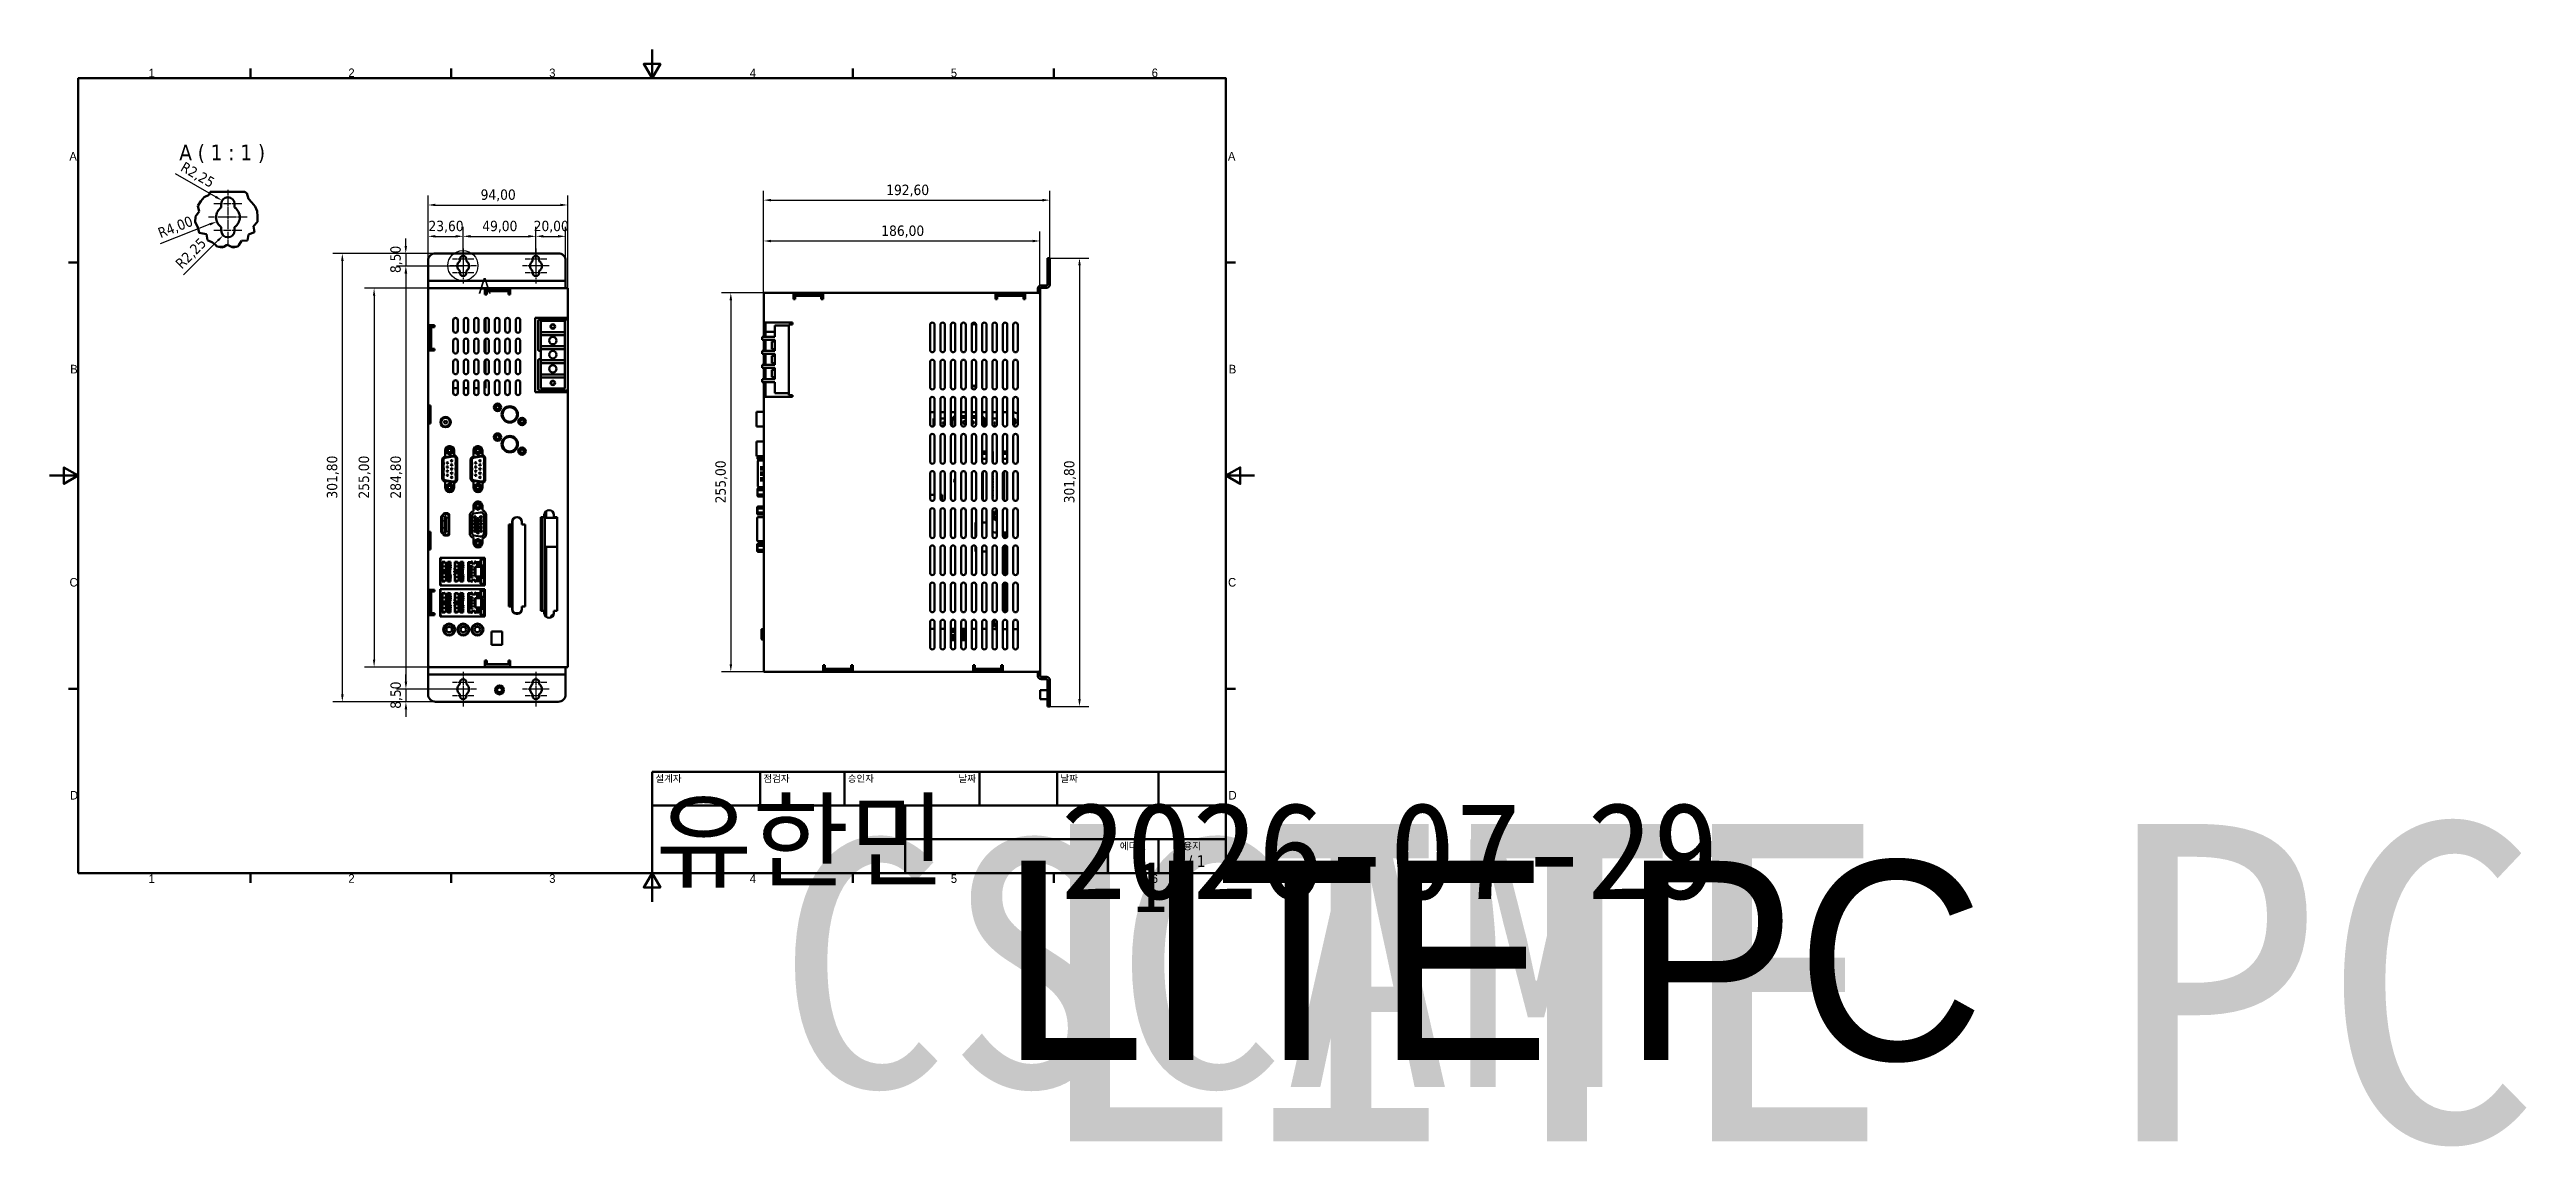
# Model space of a CAD drawing. Header units: millimetres. Extents: x 935 to 2603, y -159 to 580.
import ezdxf
from ezdxf.enums import TextEntityAlignment as Align

# ---------------------------------------------------------------- set-up
doc = ezdxf.new("R2018")
doc.units = ezdxf.units.MM
doc.header["$LTSCALE"] = 2
doc.linetypes.add('CHAIN', pattern=[0.3543, 0.2362, -0.0295, 0.0591, -0.0295])
for name, color, linetype, lineweight in [('경계(ISO)', 7, 'Continuous', 70), ('기호(ISO)', 7, 'Continuous', 25), ('상세 경계(ISO)', 7, 'Continuous', 25), ('외형선(ISO)', 7, 'Continuous', 50), ('절단선(ISO)', 7, 'Continuous', 50), ('제목(ISO)', 7, 'Continuous', 50), ('중심 표식(ISO)', 7, 'Continuous', 25), ('치수(ISO)', 7, 'Continuous', 25)]:
    doc.layers.add(name, color=color, linetype=linetype, lineweight=lineweight)
doc.styles.get("Standard").update_dxf_attribs({"font": ''})
doc.styles.add('레이블 문자 (ISO)', font='')
doc.styles.add('레이블 문자 (JIS)', font='')
doc.styles.add('주 문자 (ISO)', font='')
doc.styles.add('텍스트 스타일18', font='')
doc.styles.add('텍스트 스타일19', font='')
doc.styles.get('Standard').set_extended_font_data('Tahoma')
doc.styles.get('레이블 문자 (ISO)').set_extended_font_data('Tahoma')
doc.styles.get('레이블 문자 (JIS)').set_extended_font_data('Gulim')
doc.styles.get('주 문자 (ISO)').set_extended_font_data('Tahoma')
doc.styles.get('텍스트 스타일18').set_extended_font_data('Tahoma')
doc.styles.get('텍스트 스타일19').set_extended_font_data('Tahoma')
doc.dimstyles.new('기본값 (ISO)', dxfattribs={"dimscale": 2, "dimtxt": 3.5, "dimasz": 2.5, "dimexe": 3.175, "dimexo": 0, "dimgap": 0.762, "dimtad": 1, "dimrnd": 1e-08, "dimzin": 0, "dimtxsty": '주 문자 (ISO)', "dimcen": 0.09, "dimdle": 10, "dimclrd": 256, "dimclre": 256, "dimclrt": 256, "dimazin": 0, "dimtfac": 1.001486, "dimtmove": 0, "dimatfit": 3, "dimfxl": 1, "dimtolj": 1, "dimtzin": 0, "dimlwd": -1, "dimlwe": -1, "dimarcsym": 0})

msp = doc.modelspace()

# ---------------------------------------------------------------- texts
at = {"layer": '기호(ISO)', "insert": (1022.584, 503.358), "char_height": 10.5, "attachment_point": 7, "style": '레이블 문자 (ISO)'}
msp.add_mtext('A ( 1 : 1 )', dxfattribs=at)

# ---------------------------------------------------------------- blocks, each defined once
blk = doc.blocks.new('*D6')
at = {"layer": 'Defpoints', "color": 0}
for p in [(1213.6, 454), (1190, 437.5), (1213.6, 439)]:
    blk.add_point(p, dxfattribs=at)
at = {"layer": '치수(ISO)'}
for p, q in [((1190, 437.5), (1190, 460.4)), ((1195, 454), (1208.6, 454)), ((1213.6, 439), (1213.6, 460.4))]:
    blk.add_line(p, q, dxfattribs=at)
for points in [[(1195, 454.9), (1195, 453.2), (1190, 454)], [(1208.6, 453.2), (1208.6, 454.9), (1213.6, 454)]]:
    blk.add_solid(points, dxfattribs=at)
at = {"layer": '치수(ISO)', "insert": (1190.3, 464.5), "char_height": 7, "attachment_point": 1, "style": '주 문자 (ISO)'}
blk.add_mtext('\\A1;23,60', dxfattribs=at)
blk = doc.blocks.new('*D7')
at = {"layer": 'Defpoints', "color": 0}
for p in [(1262.6, 454), (1213.6, 439), (1262.6, 439)]:
    blk.add_point(p, dxfattribs=at)
at = {"layer": '치수(ISO)'}
for p, q in [((1213.6, 439), (1213.6, 460.4)), ((1218.6, 454), (1257.6, 454)), ((1262.6, 439), (1262.6, 460.4))]:
    blk.add_line(p, q, dxfattribs=at)
for points in [[(1218.6, 454.9), (1218.6, 453.2), (1213.6, 454)], [(1257.6, 453.2), (1257.6, 454.9), (1262.6, 454)]]:
    blk.add_solid(points, dxfattribs=at)
at = {"layer": '치수(ISO)', "insert": (1226.5, 464.5), "char_height": 7, "attachment_point": 1, "style": '주 문자 (ISO)'}
blk.add_mtext('\\A1;49,00', dxfattribs=at)
blk = doc.blocks.new('*D8')
at = {"layer": 'Defpoints', "color": 0}
for p in [(1282.6, 454), (1262.6, 439), (1282.6, 437.5)]:
    blk.add_point(p, dxfattribs=at)
at = {"layer": '치수(ISO)'}
for p, q in [((1262.6, 439), (1262.6, 460.4)), ((1267.6, 454), (1277.6, 454)), ((1282.6, 437.5), (1282.6, 460.4))]:
    blk.add_line(p, q, dxfattribs=at)
for points in [[(1267.6, 454.9), (1267.6, 453.2), (1262.6, 454)], [(1277.6, 453.2), (1277.6, 454.9), (1282.6, 454)]]:
    blk.add_solid(points, dxfattribs=at)
at = {"layer": '치수(ISO)', "insert": (1261.1, 464.5), "char_height": 7, "attachment_point": 1, "style": '주 문자 (ISO)'}
blk.add_mtext('\\A1;20,00', dxfattribs=at)
blk = doc.blocks.new('*D9')
at = {"layer": 'Defpoints', "color": 0}
for p in [(1284, 475.1), (1190, 418.1), (1284, 419.1)]:
    blk.add_point(p, dxfattribs=at)
at = {"layer": '치수(ISO)'}
for p, q in [((1190, 418.1), (1190, 481.5)), ((1195, 475.1), (1279, 475.1)), ((1284, 419.1), (1284, 481.5))]:
    blk.add_line(p, q, dxfattribs=at)
for points in [[(1195, 476), (1195, 474.3), (1190, 475.1)], [(1279, 474.3), (1279, 476), (1284, 475.1)]]:
    blk.add_solid(points, dxfattribs=at)
at = {"layer": '치수(ISO)', "insert": (1225.4, 485.6), "char_height": 7, "attachment_point": 1, "style": '주 문자 (ISO)'}
blk.add_mtext('\\A1;94,00', dxfattribs=at)
blk = doc.blocks.new('*D10')
at = {"layer": 'Defpoints', "color": 0}
for p in [(1175, 434), (1195, 442.5), (1213.6, 434)]:
    blk.add_point(p, dxfattribs=at)
at = {"layer": '치수(ISO)'}
for p, q in [((1175, 447.5), (1175, 452.5)), ((1195, 442.5), (1168.7, 442.5)), ((1213.6, 434), (1168.7, 434)), ((1175, 442.5), (1175, 434)), ((1175, 429), (1175, 424))]:
    blk.add_line(p, q, dxfattribs=at)
for points in [[(1174.2, 447.5), (1175.9, 447.5), (1175, 442.5)], [(1175.9, 429), (1174.2, 429), (1175, 434)]]:
    blk.add_solid(points, dxfattribs=at)
at = {"layer": '치수(ISO)', "insert": (1164.6, 429.3), "char_height": 7, "attachment_point": 1, "rotation": 90, "style": '주 문자 (ISO)'}
blk.add_mtext('\\A1;8,50', dxfattribs=at)
blk = doc.blocks.new('*D11')
at = {"layer": 'Defpoints', "color": 0}
for p in [(1213.6, 434), (1175.1, 149.2), (1213.6, 149.2)]:
    blk.add_point(p, dxfattribs=at)
at = {"layer": '치수(ISO)'}
for p, q in [((1213.6, 434), (1168.8, 434)), ((1175.1, 429), (1175.1, 154.2)), ((1213.6, 149.2), (1168.8, 149.2))]:
    blk.add_line(p, q, dxfattribs=at)
for points in [[(1176, 429), (1174.3, 429), (1175.1, 434)], [(1174.3, 154.2), (1176, 154.2), (1175.1, 149.2)]]:
    blk.add_solid(points, dxfattribs=at)
at = {"layer": '치수(ISO)', "insert": (1164.7, 277.5), "char_height": 7, "attachment_point": 1, "rotation": 90, "style": '주 문자 (ISO)'}
blk.add_mtext('\\A1;284,80', dxfattribs=at)
blk = doc.blocks.new('*D12')
at = {"layer": 'Defpoints', "color": 0}
for p in [(1175.1, 140.7), (1195, 140.7), (1213.6, 149.2)]:
    blk.add_point(p, dxfattribs=at)
at = {"layer": '치수(ISO)'}
for p, q in [((1175.1, 154.2), (1175.1, 159.2)), ((1213.6, 149.2), (1168.8, 149.2)), ((1195, 140.7), (1168.8, 140.7)), ((1175.1, 149.2), (1175.1, 140.7)), ((1175.1, 135.7), (1175.1, 130.7))]:
    blk.add_line(p, q, dxfattribs=at)
for points in [[(1174.3, 154.2), (1176, 154.2), (1175.1, 149.2)], [(1176, 135.7), (1174.3, 135.7), (1175.1, 140.7)]]:
    blk.add_solid(points, dxfattribs=at)
at = {"layer": '치수(ISO)', "insert": (1164.7, 136), "char_height": 7, "attachment_point": 1, "rotation": 90, "style": '주 문자 (ISO)'}
blk.add_mtext('\\A1;8,50', dxfattribs=at)
blk = doc.blocks.new('*D13')
at = {"layer": 'Defpoints', "color": 0}
for p in [(1191, 419.1), (1153.7, 164.1), (1191, 164.1)]:
    blk.add_point(p, dxfattribs=at)
at = {"layer": '치수(ISO)'}
for p, q in [((1191, 419.1), (1147.3, 419.1)), ((1153.7, 414.1), (1153.7, 169.1)), ((1191, 164.1), (1147.3, 164.1))]:
    blk.add_line(p, q, dxfattribs=at)
for points in [[(1154.5, 414.1), (1152.9, 414.1), (1153.7, 419.1)], [(1152.9, 169.1), (1154.5, 169.1), (1153.7, 164.1)]]:
    blk.add_solid(points, dxfattribs=at)
at = {"layer": '치수(ISO)', "insert": (1143.3, 277.5), "char_height": 7, "attachment_point": 1, "rotation": 90, "style": '주 문자 (ISO)'}
blk.add_mtext('\\A1;255,00', dxfattribs=at)
blk = doc.blocks.new('*D14')
at = {"layer": 'Defpoints', "color": 0}
for p in [(1195, 442.5), (1132.3, 140.7), (1195, 140.7)]:
    blk.add_point(p, dxfattribs=at)
at = {"layer": '치수(ISO)'}
for p, q in [((1195, 442.5), (1126, 442.5)), ((1132.3, 437.5), (1132.3, 145.7)), ((1195, 140.7), (1126, 140.7))]:
    blk.add_line(p, q, dxfattribs=at)
for points in [[(1133.2, 437.5), (1131.5, 437.5), (1132.3, 442.5)], [(1131.5, 145.7), (1133.2, 145.7), (1132.3, 140.7)]]:
    blk.add_solid(points, dxfattribs=at)
at = {"layer": '치수(ISO)', "insert": (1121.9, 277.5), "char_height": 7, "attachment_point": 1, "rotation": 90, "style": '주 문자 (ISO)'}
blk.add_mtext('\\A1;301,80', dxfattribs=at)
blk = doc.blocks.new('*D15')
at = {"layer": 'Defpoints', "color": 0}
for p in [(1601.9, 450.9), (1415.9, 416), (1601.9, 415)]:
    blk.add_point(p, dxfattribs=at)
at = {"layer": '치수(ISO)'}
for p, q in [((1415.9, 416), (1415.9, 457.2)), ((1420.9, 450.9), (1596.9, 450.9)), ((1601.9, 415), (1601.9, 457.2))]:
    blk.add_line(p, q, dxfattribs=at)
for points in [[(1420.9, 451.7), (1420.9, 450), (1415.9, 450.9)], [(1596.9, 450), (1596.9, 451.7), (1601.9, 450.9)]]:
    blk.add_solid(points, dxfattribs=at)
at = {"layer": '치수(ISO)', "insert": (1495.1, 461.3), "char_height": 7, "attachment_point": 1, "style": '주 문자 (ISO)'}
blk.add_mtext('\\A1;186,00', dxfattribs=at)
blk = doc.blocks.new('*D16')
at = {"layer": 'Defpoints', "color": 0}
for p in [(1608.5, 478.4), (1608.5, 434.4), (1415.9, 416)]:
    blk.add_point(p, dxfattribs=at)
at = {"layer": '치수(ISO)'}
for p, q in [((1415.9, 416), (1415.9, 484.7)), ((1608.5, 434.4), (1608.5, 484.7)), ((1420.9, 478.4), (1603.5, 478.4))]:
    blk.add_line(p, q, dxfattribs=at)
for points in [[(1420.9, 479.2), (1420.9, 477.5), (1415.9, 478.4)], [(1603.5, 477.5), (1603.5, 479.2), (1608.5, 478.4)]]:
    blk.add_solid(points, dxfattribs=at)
at = {"layer": '치수(ISO)', "insert": (1498.4, 488.8), "char_height": 7, "attachment_point": 1, "style": '주 문자 (ISO)'}
blk.add_mtext('\\A1;192,60', dxfattribs=at)
blk = doc.blocks.new('*D17')
at = {"layer": 'Defpoints', "color": 0}
for p in [(1455.9, 416), (1393.8, 161), (1455.9, 161)]:
    blk.add_point(p, dxfattribs=at)
at = {"layer": '치수(ISO)'}
for p, q in [((1455.9, 416), (1387.5, 416)), ((1393.8, 411), (1393.8, 166)), ((1455.9, 161), (1387.5, 161))]:
    blk.add_line(p, q, dxfattribs=at)
for points in [[(1394.7, 411), (1393, 411), (1393.8, 416)], [(1393, 166), (1394.7, 166), (1393.8, 161)]]:
    blk.add_solid(points, dxfattribs=at)
at = {"layer": '치수(ISO)', "insert": (1383.4, 274.3), "char_height": 7, "attachment_point": 1, "rotation": 90, "style": '주 문자 (ISO)'}
blk.add_mtext('\\A1;255,00', dxfattribs=at)
blk = doc.blocks.new('*D18')
at = {"layer": 'Defpoints', "color": 0}
for p in [(1608.5, 439.4), (1608.5, 137.6), (1628.5, 137.6)]:
    blk.add_point(p, dxfattribs=at)
at = {"layer": '치수(ISO)'}
for p, q in [((1608.5, 439.4), (1634.9, 439.4)), ((1628.5, 434.4), (1628.5, 142.6)), ((1608.5, 137.6), (1634.9, 137.6))]:
    blk.add_line(p, q, dxfattribs=at)
for points in [[(1629.4, 434.4), (1627.7, 434.4), (1628.5, 439.4)], [(1627.7, 142.6), (1629.4, 142.6), (1628.5, 137.6)]]:
    blk.add_solid(points, dxfattribs=at)
at = {"layer": '치수(ISO)', "insert": (1618.1, 274.3), "char_height": 7, "attachment_point": 1, "rotation": 90, "style": '주 문자 (ISO)'}
blk.add_mtext('\\A1;301,80', dxfattribs=at)
blk = doc.blocks.new('2dDetail0')
at = {"layer": '상세 경계(ISO)'}
blk.add_circle((99.24, 218.73), 5.07, dxfattribs=at)
at = {"layer": '상세 경계(ISO)', "insert": (104.45, 209.32), "char_height": 5.25, "attachment_point": 7, "style": '레이블 문자 (ISO)'}
blk.add_mtext('A', dxfattribs=at)
blk = doc.blocks.new('*D20')
at = {"layer": 'Defpoints', "color": 0}
for p in [(1051.4, 478.1), (1055.3, 475.9)]:
    blk.add_point(p, dxfattribs=at)
at = {"layer": '치수(ISO)'}
blk.add_line((1019.8, 496.4), (1047.1, 480.6), dxfattribs=at)
blk.add_solid([(1046.6, 479.9), (1047.5, 481.3), (1051.4, 478.1)], dxfattribs=at)
at = {"layer": '치수(ISO)', "insert": (1026.3, 504.6), "char_height": 7, "attachment_point": 1, "rotation": 330, "style": '주 문자 (ISO)'}
blk.add_mtext('\\A1;R2,25', dxfattribs=at)
blk = doc.blocks.new('*D21')
at = {"layer": 'Defpoints', "color": 0}
for p in [(1055.3, 466.9), (1047.8, 463.9)]:
    blk.add_point(p, dxfattribs=at)
at = {"layer": '치수(ISO)'}
blk.add_line((1043.2, 462.1), (1009.8, 449), dxfattribs=at)
blk.add_solid([(1043.5, 461.3), (1042.9, 462.9), (1047.8, 463.9)], dxfattribs=at)
at = {"layer": '치수(ISO)', "insert": (1007.4, 459.2), "char_height": 7, "attachment_point": 1, "rotation": 21.4797, "style": '주 문자 (ISO)'}
blk.add_mtext('\\A1;R4,00', dxfattribs=at)
blk = doc.blocks.new('*D22')
at = {"layer": 'Defpoints', "color": 0}
for p in [(1052.1, 454.7), (1055.3, 457.9)]:
    blk.add_point(p, dxfattribs=at)
at = {"layer": '치수(ISO)'}
blk.add_line((1048.6, 451.1), (1025.5, 428.1), dxfattribs=at)
blk.add_solid([(1049.2, 450.6), (1048, 451.7), (1052.1, 454.7)], dxfattribs=at)
at = {"layer": '치수(ISO)', "insert": (1019.3, 436.6), "char_height": 7, "attachment_point": 1, "rotation": 45, "style": '주 문자 (ISO)'}
blk.add_mtext('\\A1;R2,25', dxfattribs=at)
blk = doc.blocks.new('경계 Default Border')
at = {"layer": '경계(ISO)'}
for p, q in [((70, 287), (70, 290.4)), ((140, 287), (140, 290.4)), ((280, 287), (280, 290.4)), ((350, 287), (350, 290.4)), ((10, 222.75), (6.6, 222.75)), ((410, 222.75), (413.4, 222.75)), ((10, 74.25), (6.6, 74.25)), ((410, 74.25), (413.4, 74.25)), ((70, 10), (70, 6.6)), ((140, 10), (140, 6.6)), ((280, 10), (280, 6.6)), ((350, 10), (350, 6.6))]:
    blk.add_line(p, q, dxfattribs=at)
at = {"layer": '경계(ISO)', "flags": 128}
for points in [[(210, 297), (210, 287), (207.11, 292), (212.89, 292), (210, 287)], [(10, 10), (10, 287), (410, 287), (410, 10), (10, 10)], [(0, 148.5), (10, 148.5), (5, 151.39), (5, 145.61), (10, 148.5)], [(420, 148.5), (410, 148.5), (415, 151.39), (415, 145.61), (410, 148.5)], [(210, 0), (210, 10), (207.11, 5), (212.89, 5), (210, 10)]]:
    blk.add_lwpolyline(points, dxfattribs=at)
at = {"layer": '경계(ISO)', "char_height": 3, "attachment_point": 7, "style": '레이블 문자 (JIS)'}
for s, insert in [('1', (34.54, 287.33)), ('2', (104.15, 287.4)), ('3', (174.15, 287.33)), ('4', (244.04, 287.33)), ('5', (314.13, 287.33)), ('6', (384.15, 287.33)), ('A', (6.91, 258.29)), ('A', (410.71, 258.29)), ('B', (7.21, 184.12)), ('B', (411.01, 184.12)), ('C', (6.97, 109.8)), ('C', (410.77, 109.8)), ('D', (7.12, 35.62)), ('D', (410.92, 35.62)), ('1', (34.54, 6.53)), ('2', (104.15, 6.6)), ('3', (174.15, 6.53)), ('4', (244.04, 6.53)), ('5', (314.13, 6.53)), ('6', (384.15, 6.53))]:
    blk.add_mtext(s, dxfattribs=dict(at, insert=insert))
blk = doc.blocks.new('제목 블록 ISO')
at = {"layer": '제목(ISO)'}
for p, q in [((270.07, 130), (100.07, 130)), ((100.07, 130), (100.07, 100)), ((132.07, 120), (132.07, 130)), ((157.07, 120), (157.07, 130)), ((197.07, 120), (197.07, 130)), ((220.07, 120), (220.07, 130)), ((250.07, 120), (250.07, 130)), ((270.07, 100), (270.07, 130)), ((100.07, 120), (270.07, 120)), ((175.07, 120), (175.07, 100)), ((270.07, 110), (175.07, 110)), ((235.07, 100), (235.07, 110)), ((250.07, 100), (250.07, 110)), ((100.07, 100), (270.07, 100))]:
    blk.add_line(p, q, dxfattribs=at)
at = {"layer": '제목(ISO)', "style": '텍스트 스타일19'}
for s, p in [('설계자', (101.07, 129)), ('점검자', (133.07, 129)), ('승인자 ', (158.07, 129)), ('날짜', (221.07, 129))]:
    blk.add_text(s, height=2, dxfattribs=at).set_placement(p, align=Align.TOP_LEFT)
at = {"layer": '제목(ISO)', "style": '텍스트 스타일18'}
blk.add_text('날짜', height=2.029, dxfattribs=at).set_placement((196.07, 129), align=Align.TOP_RIGHT)
for s, p in [('에디션', (242.57, 109)), ('용지', (260.07, 109))]:
    blk.add_text(s, height=2.029, dxfattribs=at).set_placement(p, align=Align.TOP_CENTER)
at = {"layer": '제목(ISO)', "style": '주 문자 (ISO)'}
blk.add_text('1 / 1 ', height=3.5, dxfattribs=at).set_placement((260.07, 103.5), align=Align.MIDDLE_CENTER)
at = {"layer": '제목(ISO)', "lineweight": 30, "flags": 104}
for tag, height, p in [('점검자', 3.5, (133.07, 121)), ('엔지니어링_승인자', 3.5, (158.07, 121)), ('작성자', 2.49, (101.07, 121)), ('작성_날짜', 2.49, (221.07, 121))]:
    blk.add_attdef(tag, text='', height=height, dxfattribs=at).set_placement(p, align=Align.BOTTOM_LEFT)
blk.add_attdef('엔지니어링_승인_날짜', text='', height=2.49, dxfattribs=at).set_placement((196.07, 121), align=Align.BOTTOM_RIGHT)
for tag, p in [('회사', (137.41, 109.96)), ('제목', (222.57, 115)), ('리비전_번호', (242.57, 103.5))]:
    blk.add_attdef(tag, text='', height=3.5, dxfattribs=at).set_placement(p, align=Align.MIDDLE_CENTER)
blk.add_attdef('부품_번호', text='', height=3.5, dxfattribs=at).set_placement((176.07, 105), align=Align.MIDDLE_LEFT)

# ---------------------------------------------------------------- dimensions: what is measured, and where the dimension line sits
at = {"layer": '치수(ISO)'}
dim = msp.add_radius_dim(center=(1055.28, 475.858), mpoint=(1051.383, 478.108), dimstyle='기본값 (ISO)', override={"dimdec": 2, "dimlfac": 0.5, "dimcen": 0, "dimtp": 0, "dimtm": 0, "dimtdec": 2, "dimtofl": 0}, dxfattribs=at)
dim.commit()
dim.dimension.update_dxf_attribs({"geometry": '*D20', "text_midpoint": (1034.234, 494.898)})
dim = msp.add_linear_dim(base=(1284.036, 475.15), p1=(1190.036, 418.15), p2=(1284.036, 419.15), dimstyle='기본값 (ISO)', override={"dimdec": 2, "dimtp": 0, "dimtm": 0, "dimtdec": 2, "dimtofl": 0, "dimatfit": 1}, dxfattribs=at)
dim.commit()
dim.dimension.update_dxf_attribs({"geometry": '*D9', "text_midpoint": (1237.036, 475.15), "dimtype": 160})
for base, p1, p2, angle, override, picture, middle in [((1608.544, 478.378), (1415.944, 415.978), (1608.544, 434.378), 180, {"dimdec": 2, "dimtp": 0, "dimtm": 0, "dimtdec": 2, "dimtofl": 0, "dimatfit": 1}, '*D16', (1512.244, 478.378)), ((1175.036, 434.05), (1195.036, 442.55), (1213.636, 434.05), 90, {"dimdec": 2, "dimtp": 0, "dimtm": 0, "dimtdec": 2, "dimtofl": 1, "dimatfit": 1}, '*D10', (1175.036, 438.3)), ((1213.636, 454.05), (1190.036, 437.55), (1213.636, 439.05), 180, {"dimdec": 2, "dimtp": 0, "dimtm": 0, "dimtdec": 2, "dimtofl": 0, "dimatfit": 1}, '*D6', (1201.836, 454.05)), ((1262.636, 454.05), (1213.636, 439.05), (1262.636, 439.05), 180, {"dimdec": 2, "dimtp": 0, "dimtm": 0, "dimtdec": 2, "dimtofl": 0, "dimatfit": 1}, '*D7', (1238.136, 454.05)), ((1282.636, 454.05), (1262.636, 439.05), (1282.636, 437.55), 180, {"dimdec": 2, "dimtp": 0, "dimtm": 0, "dimtdec": 2, "dimtofl": 0, "dimatfit": 1}, '*D8', (1272.636, 454.05)), ((1601.944, 450.878), (1415.944, 415.978), (1601.944, 414.978), 180, {"dimdec": 2, "dimtp": 0, "dimtm": 0, "dimtdec": 2, "dimtofl": 0, "dimatfit": 1}, '*D15', (1508.944, 450.878)), ((1132.336, 140.75), (1195.036, 442.55), (1195.036, 140.75), 90, {"dimdec": 2, "dimtp": 0, "dimtm": 0, "dimtdec": 2, "dimtofl": 0, "dimatfit": 1}, '*D14', (1132.336, 291.65)), ((1175.131, 149.25), (1213.636, 434.05), (1213.636, 149.25), 90, {"dimdec": 2, "dimtp": 0, "dimtm": 0, "dimtdec": 2, "dimtofl": 0, "dimatfit": 1}, '*D11', (1175.131, 291.65)), ((1628.544, 137.578), (1608.544, 439.378), (1608.544, 137.578), 90, {"dimdec": 2, "dimtp": 0, "dimtm": 0, "dimtdec": 2, "dimtofl": 0, "dimatfit": 1}, '*D18', (1628.544, 288.478)), ((1153.686, 164.15), (1191.036, 419.15), (1191.036, 164.15), 270, {"dimdec": 2, "dimtp": 0, "dimtm": 0, "dimtdec": 2, "dimtofl": 0, "dimatfit": 1}, '*D13', (1153.686, 291.65)), ((1393.845, 160.978), (1455.944, 415.978), (1455.944, 160.978), 270, {"dimdec": 2, "dimtp": 0, "dimtm": 0, "dimtdec": 2, "dimtofl": 0, "dimatfit": 1}, '*D17', (1393.845, 288.478)), ((1175.131, 140.75), (1213.636, 149.25), (1195.036, 140.75), 270, {"dimdec": 2, "dimtp": 0, "dimtm": 0, "dimtdec": 2, "dimtofl": 1, "dimatfit": 1}, '*D12', (1175.131, 145))]:
    dim = msp.add_linear_dim(base=base, p1=p1, p2=p2, angle=angle, dimstyle='기본값 (ISO)', override=override, dxfattribs=at)
    dim.commit()
    dim.dimension.update_dxf_attribs({"geometry": picture, "text_midpoint": middle, "dimtype": 160})
for center, mpoint, picture, middle in [((1055.28, 466.858), (1047.836, 463.928), '*D21', (1022.159, 453.825)), ((1055.28, 457.858), (1052.098, 454.676), '*D22', (1034.916, 437.494))]:
    dim = msp.add_radius_dim(center=center, mpoint=mpoint, dimstyle='기본값 (ISO)', override={"dimdec": 2, "dimlfac": 0.5, "dimcen": 0, "dimtp": 0, "dimtm": 0, "dimtdec": 2, "dimtofl": 0}, dxfattribs=at)
    dim.commit()
    dim.dimension.update_dxf_attribs({"geometry": picture, "text_midpoint": middle, "dimtype": 164})

# ---------------------------------------------------------------- linework, layer by layer
at = {"layer": '외형선(ISO)'}
for p, q in [((1066.525, 483.858), (1043.292, 483.858)), ((1050.78, 473.472), (1050.78, 475.858)), ((1059.78, 475.858), (1059.78, 473.472)), ((1050.78, 457.858), (1050.78, 460.243)), ((1059.78, 460.243), (1059.78, 457.858)), ((1049.16, 447.058), (1052.496, 447.058)), ((1057.66, 447.058), (1060.839, 447.058)), ((1190.036, 437.55), (1190.036, 424.65)), ((1277.636, 442.55), (1195.036, 442.55)), ((1211.386, 437.357), (1211.386, 438.55)), ((1215.886, 438.55), (1215.886, 437.357)), ((1260.386, 437.357), (1260.386, 438.55)), ((1264.886, 438.55), (1264.886, 437.357)), ((1282.636, 437.55), (1282.636, 424.65)), ((1608.544, 439.378), (1606.944, 439.378)), ((1606.944, 434.378), (1606.944, 439.378)), ((1606.944, 434.378), (1606.944, 421.478)), ((1608.544, 439.378), (1608.544, 434.378)), ((1608.544, 421.478), (1608.544, 434.378)), ((1190.036, 424.65), (1190.036, 424.15)), ((1190.036, 424.15), (1282.636, 424.15)), ((1190.036, 424.15), (1190.036, 422.05)), ((1190.036, 422.05), (1190.036, 419.15)), ((1190.036, 419.15), (1191.036, 419.15)), ((1190.036, 419.15), (1190.036, 418.15)), ((1190.036, 394.15), (1190.036, 418.15)), ((1191.036, 419.15), (1228.336, 419.15)), ((1211.386, 429.55), (1211.386, 430.742)), ((1215.886, 430.742), (1215.886, 429.55)), ((1228.336, 419.15), (1245.336, 419.15)), ((1228.336, 414.85), (1228.336, 419.15)), ((1228.336, 417.55), (1245.336, 417.55)), ((1229.536, 417.15), (1244.136, 417.15)), ((1229.536, 417.15), (1229.536, 415.45)), ((1244.136, 415.45), (1244.136, 417.15)), ((1245.336, 419.15), (1282.336, 419.15)), ((1245.336, 419.15), (1245.336, 414.85)), ((1260.386, 429.55), (1260.386, 430.742)), ((1264.886, 430.742), (1264.886, 429.55)), ((1284.036, 419.15), (1282.336, 419.15)), ((1282.636, 424.65), (1282.636, 424.15)), ((1282.636, 422.05), (1282.636, 424.15)), ((1282.636, 419.15), (1282.636, 422.05)), ((1284.036, 419.15), (1284.036, 399.15)), ((1600.544, 415.978), (1600.544, 418.878)), ((1602.144, 418.878), (1602.144, 158.078)), ((1606.444, 420.978), (1602.644, 420.978)), ((1606.444, 419.378), (1602.644, 419.378)), ((1229.536, 414.85), (1228.336, 414.85)), ((1229.536, 415.45), (1229.536, 414.85)), ((1244.136, 414.85), (1244.136, 415.45)), ((1245.336, 414.85), (1244.136, 414.85)), ((1415.944, 395.978), (1415.944, 415.978)), ((1417.644, 415.978), (1415.944, 415.978)), ((1417.644, 415.978), (1435.944, 415.978)), ((1435.944, 415.978), (1455.944, 415.978)), ((1435.944, 411.678), (1435.944, 415.978)), ((1455.944, 414.378), (1435.944, 414.378)), ((1437.144, 411.678), (1435.944, 411.678)), ((1437.144, 413.978), (1454.744, 413.978)), ((1437.144, 413.978), (1437.144, 412.278)), ((1437.144, 412.278), (1437.144, 411.678)), ((1454.744, 412.278), (1454.744, 413.978)), ((1454.744, 411.678), (1454.744, 412.278)), ((1455.944, 411.678), (1454.744, 411.678)), ((1455.944, 415.978), (1455.944, 411.678)), ((1455.944, 415.978), (1571.944, 415.978)), ((1571.944, 415.978), (1591.944, 415.978)), ((1571.944, 411.678), (1571.944, 415.978)), ((1591.944, 414.378), (1571.944, 414.378)), ((1573.144, 411.678), (1571.944, 411.678)), ((1573.144, 413.978), (1590.744, 413.978)), ((1573.144, 413.978), (1573.144, 412.278)), ((1573.144, 412.278), (1573.144, 411.678)), ((1590.744, 412.278), (1590.744, 413.978)), ((1590.744, 411.678), (1590.744, 412.278)), ((1591.944, 411.678), (1590.744, 411.678)), ((1591.944, 415.978), (1591.944, 411.678)), ((1591.944, 415.978), (1600.944, 415.978)), ((1601.944, 414.978), (1601.944, 161.978)), ((1190.036, 394.15), (1190.036, 377.15)), ((1190.036, 394.15), (1194.336, 394.15)), ((1191.636, 377.15), (1191.636, 394.15)), ((1192.036, 378.35), (1192.036, 392.95)), ((1193.736, 392.95), (1192.036, 392.95)), ((1194.336, 392.95), (1193.736, 392.95)), ((1194.336, 394.15), (1194.336, 392.95)), ((1207.036, 390.65), (1207.036, 397.65)), ((1207.036, 376.65), (1207.036, 383.65)), ((1210.036, 397.65), (1210.036, 390.65)), ((1210.036, 383.65), (1210.036, 376.65)), ((1214.036, 390.65), (1214.036, 397.65)), ((1214.036, 376.65), (1214.036, 383.65)), ((1217.036, 397.65), (1217.036, 390.65)), ((1217.036, 383.65), (1217.036, 376.65)), ((1221.036, 390.65), (1221.036, 397.65)), ((1221.036, 376.65), (1221.036, 383.65)), ((1224.036, 397.65), (1224.036, 390.65)), ((1224.036, 383.65), (1224.036, 376.65)), ((1228.036, 390.65), (1228.036, 397.65)), ((1228.036, 376.65), (1228.036, 383.65)), ((1228.636, 389.45), (1228.636, 398.85)), ((1228.636, 375.45), (1228.636, 384.85)), ((1231.036, 397.65), (1231.036, 390.65)), ((1231.036, 383.65), (1231.036, 376.65)), ((1235.036, 390.65), (1235.036, 397.65)), ((1235.036, 376.65), (1235.036, 383.65)), ((1238.036, 397.65), (1238.036, 390.65)), ((1238.036, 383.65), (1238.036, 376.65)), ((1242.036, 390.65), (1242.036, 397.65)), ((1242.036, 376.65), (1242.036, 383.65)), ((1245.036, 397.65), (1245.036, 390.65)), ((1245.036, 383.65), (1245.036, 376.65)), ((1249.036, 390.65), (1249.036, 397.65)), ((1249.036, 376.65), (1249.036, 383.65)), ((1252.036, 397.65), (1252.036, 390.65)), ((1252.036, 383.65), (1252.036, 376.65)), ((1262.036, 399.15), (1282.336, 399.15)), ((1262.036, 349.15), (1262.036, 399.15)), ((1264.036, 377.95), (1264.036, 396.95)), ((1265.036, 397.95), (1282.336, 397.95)), ((1266.036, 397.1), (1282.036, 397.1)), ((1266.036, 389.6), (1266.036, 397.1)), ((1282.036, 389.6), (1266.036, 389.6)), ((1266.036, 387.6), (1266.036, 389.6)), ((1266.036, 387.6), (1282.036, 387.6)), ((1266.036, 380.1), (1266.036, 387.6)), ((1282.036, 397.1), (1282.036, 389.6)), ((1282.036, 389.6), (1282.036, 387.6)), ((1282.036, 387.6), (1282.036, 380.1)), ((1284.036, 399.15), (1282.336, 399.15)), ((1284.036, 397.95), (1282.336, 397.95)), ((1282.636, 397.95), (1282.636, 399.15)), ((1282.836, 397.95), (1282.836, 399.15)), ((1284.036, 399.15), (1284.036, 397.95)), ((1284.036, 397.95), (1284.036, 350.35)), ((1423.444, 386.428), (1414.944, 386.428)), ((1414.944, 386.428), (1414.944, 384.428)), ((1414.944, 384.428), (1423.444, 384.428)), ((1415.944, 386.428), (1415.944, 395.978)), ((1417.644, 395.978), (1415.944, 395.978)), ((1415.944, 376.928), (1415.944, 384.428)), ((1417.144, 395.978), (1417.144, 386.428)), ((1417.644, 389.778), (1417.144, 389.778)), ((1417.144, 384.428), (1417.144, 376.928)), ((1417.644, 395.978), (1435.244, 395.978)), ((1423.444, 389.778), (1417.644, 389.778)), ((1423.444, 393.928), (1423.444, 386.428)), ((1432.944, 393.928), (1423.444, 393.928)), ((1423.444, 384.428), (1423.444, 376.928)), ((1432.944, 347.178), (1432.944, 394.778)), ((1434.644, 394.778), (1432.944, 394.778)), ((1435.244, 394.778), (1434.644, 394.778)), ((1435.244, 395.978), (1435.244, 394.778)), ((1527.944, 377.478), (1527.944, 394.478)), ((1530.944, 394.478), (1530.944, 377.478)), ((1534.944, 377.478), (1534.944, 394.478)), ((1537.944, 394.478), (1537.944, 377.478)), ((1541.944, 377.478), (1541.944, 394.478)), ((1544.944, 394.478), (1544.944, 377.478)), ((1548.944, 377.478), (1548.944, 394.478)), ((1551.944, 394.478), (1551.944, 377.478)), ((1555.944, 377.478), (1555.944, 394.478)), ((1558.944, 394.478), (1558.944, 377.478)), ((1562.944, 377.478), (1562.944, 394.478)), ((1565.944, 394.478), (1565.944, 377.478)), ((1569.944, 377.478), (1569.944, 394.478)), ((1572.944, 394.478), (1572.944, 377.478)), ((1576.944, 377.478), (1576.944, 394.478)), ((1579.944, 394.478), (1579.944, 377.478)), ((1583.944, 377.478), (1583.944, 394.478)), ((1586.944, 394.478), (1586.944, 377.478)), ((1194.336, 377.15), (1190.036, 377.15)), ((1190.036, 340.15), (1190.036, 377.15)), ((1192.036, 378.35), (1193.736, 378.35)), ((1193.736, 378.35), (1194.336, 378.35)), ((1194.336, 378.35), (1194.336, 377.15)), ((1207.036, 362.65), (1207.036, 369.65)), ((1210.036, 369.65), (1210.036, 362.65)), ((1214.036, 362.65), (1214.036, 369.65)), ((1217.036, 369.65), (1217.036, 362.65)), ((1221.036, 362.65), (1221.036, 369.65)), ((1224.036, 369.65), (1224.036, 362.65)), ((1228.036, 362.65), (1228.036, 369.65)), ((1228.636, 361.45), (1228.636, 370.85)), ((1231.036, 369.65), (1231.036, 362.65)), ((1235.036, 362.65), (1235.036, 369.65)), ((1238.036, 369.65), (1238.036, 362.65)), ((1242.036, 362.65), (1242.036, 369.65)), ((1245.036, 369.65), (1245.036, 362.65)), ((1249.036, 362.65), (1249.036, 369.65)), ((1252.036, 369.65), (1252.036, 362.65)), ((1264.036, 351.35), (1264.036, 370.35)), ((1265.036, 376.95), (1266.036, 376.95)), ((1266.036, 371.35), (1265.036, 371.35)), ((1282.036, 380.1), (1266.036, 380.1)), ((1266.036, 378.1), (1266.036, 380.1)), ((1266.036, 370.6), (1266.036, 378.1)), ((1266.036, 378.1), (1282.036, 378.1)), ((1282.036, 370.6), (1266.036, 370.6)), ((1266.036, 368.6), (1266.036, 370.6)), ((1266.036, 361.1), (1266.036, 368.6)), ((1266.036, 368.6), (1282.036, 368.6)), ((1282.036, 380.1), (1282.036, 378.1)), ((1282.036, 378.1), (1282.036, 370.6)), ((1282.036, 370.6), (1282.036, 368.6)), ((1282.036, 368.6), (1282.036, 361.1)), ((1423.444, 376.928), (1414.944, 376.928)), ((1414.944, 376.928), (1414.944, 374.928)), ((1414.944, 374.928), (1423.444, 374.928)), ((1423.444, 367.428), (1414.944, 367.428)), ((1414.944, 367.428), (1414.944, 365.428)), ((1415.944, 367.428), (1415.944, 374.928)), ((1417.144, 374.928), (1417.144, 367.428)), ((1421.444, 378.178), (1421.444, 383.178)), ((1423.444, 383.178), (1421.444, 383.178)), ((1423.444, 378.178), (1421.444, 378.178)), ((1421.444, 368.678), (1421.444, 373.678)), ((1423.444, 373.678), (1421.444, 373.678)), ((1423.444, 368.678), (1421.444, 368.678)), ((1423.444, 374.928), (1423.444, 367.428)), ((1527.944, 352.478), (1527.944, 369.478)), ((1530.944, 369.478), (1530.944, 352.478)), ((1534.944, 352.478), (1534.944, 369.478)), ((1537.944, 369.478), (1537.944, 352.478)), ((1541.944, 352.478), (1541.944, 369.478)), ((1544.944, 369.478), (1544.944, 352.478)), ((1548.944, 352.478), (1548.944, 369.478)), ((1551.944, 369.478), (1551.944, 352.478)), ((1555.944, 352.478), (1555.944, 369.478)), ((1558.944, 369.478), (1558.944, 352.478)), ((1562.944, 352.478), (1562.944, 369.478)), ((1565.944, 369.478), (1565.944, 352.478)), ((1569.944, 352.478), (1569.944, 369.478)), ((1572.944, 369.478), (1572.944, 352.478)), ((1576.944, 352.478), (1576.944, 369.478)), ((1579.944, 369.478), (1579.944, 352.478)), ((1583.944, 352.478), (1583.944, 369.478)), ((1586.944, 369.478), (1586.944, 352.478)), ((1207.036, 348.65), (1207.036, 355.65)), ((1207.036, 351.925), (1210.036, 351.925)), ((1210.036, 355.65), (1210.036, 348.65)), ((1214.036, 348.65), (1214.036, 355.65)), ((1214.036, 351.925), (1217.036, 351.925)), ((1217.036, 355.65), (1217.036, 348.65)), ((1221.036, 348.65), (1221.036, 355.65)), ((1221.036, 351.925), (1224.036, 351.925)), ((1224.036, 355.65), (1224.036, 348.65)), ((1228.036, 348.65), (1228.036, 355.65)), ((1228.036, 351.925), (1228.636, 351.925)), ((1228.636, 351.925), (1228.636, 356.85)), ((1231.036, 355.65), (1231.036, 348.65)), ((1235.036, 348.65), (1235.036, 355.65)), ((1238.036, 355.65), (1238.036, 348.65)), ((1242.036, 348.65), (1242.036, 355.65)), ((1245.036, 355.65), (1245.036, 348.65)), ((1249.036, 348.65), (1249.036, 355.65)), ((1252.036, 355.65), (1252.036, 348.65)), ((1282.336, 350.35), (1265.036, 350.35)), ((1282.036, 361.1), (1266.036, 361.1)), ((1266.036, 359.1), (1266.036, 361.1)), ((1266.036, 359.1), (1282.036, 359.1)), ((1266.036, 351.6), (1266.036, 359.1)), ((1282.036, 351.6), (1266.036, 351.6)), ((1282.036, 361.1), (1282.036, 359.1)), ((1282.036, 359.1), (1282.036, 351.6)), ((1282.336, 350.35), (1284.036, 350.35)), ((1282.636, 349.15), (1282.636, 350.35)), ((1282.836, 349.15), (1282.836, 350.35)), ((1284.036, 350.35), (1284.036, 349.15)), ((1414.944, 365.428), (1423.444, 365.428)), ((1423.444, 357.928), (1414.944, 357.928)), ((1414.944, 357.928), (1414.944, 355.928)), ((1414.944, 355.928), (1423.444, 355.928)), ((1415.944, 357.928), (1415.944, 365.428)), ((1415.944, 345.978), (1415.944, 355.928)), ((1417.144, 365.428), (1417.144, 357.928)), ((1417.144, 355.928), (1417.144, 345.978)), ((1421.444, 359.178), (1421.444, 364.178)), ((1423.444, 364.178), (1421.444, 364.178)), ((1423.444, 359.178), (1421.444, 359.178)), ((1423.444, 365.428), (1423.444, 357.928)), ((1423.444, 355.928), (1423.444, 348.428)), ((1190.036, 340.15), (1190.036, 339.15)), ((1190.036, 340.15), (1191.636, 340.15)), ((1190.036, 339.15), (1191.636, 339.15)), ((1190.036, 339.15), (1190.036, 329.15)), ((1191.636, 340.15), (1191.636, 328.15)), ((1282.336, 349.15), (1262.036, 349.15)), ((1282.336, 349.15), (1284.036, 349.15)), ((1284.036, 349.15), (1284.036, 164.15)), ((1411.144, 326.078), (1411.144, 335.878)), ((1415.944, 335.878), (1411.144, 335.878)), ((1415.944, 160.978), (1415.944, 345.978)), ((1415.944, 345.978), (1417.644, 345.978)), ((1435.244, 345.978), (1417.644, 345.978)), ((1432.944, 348.428), (1423.444, 348.428)), ((1432.944, 347.178), (1434.644, 347.178)), ((1434.644, 347.178), (1435.244, 347.178)), ((1435.244, 347.178), (1435.244, 345.978)), ((1527.944, 327.478), (1527.944, 344.478)), ((1530.944, 335.654), (1527.944, 335.654)), ((1530.944, 344.478), (1530.944, 327.478)), ((1534.944, 327.478), (1534.944, 344.478)), ((1537.944, 335.654), (1534.944, 335.654)), ((1537.944, 344.478), (1537.944, 327.478)), ((1541.944, 327.478), (1541.944, 344.478)), ((1544.944, 335.654), (1541.944, 335.654)), ((1544.944, 344.478), (1544.944, 327.478)), ((1548.944, 327.478), (1548.944, 344.478)), ((1551.944, 335.654), (1548.944, 335.654)), ((1551.944, 344.478), (1551.944, 327.478)), ((1555.944, 327.478), (1555.944, 344.478)), ((1558.944, 335.654), (1555.944, 335.654)), ((1558.944, 344.478), (1558.944, 327.478)), ((1562.944, 327.478), (1562.944, 344.478)), ((1565.944, 335.654), (1562.944, 335.654)), ((1565.944, 344.478), (1565.944, 327.478)), ((1569.944, 327.478), (1569.944, 344.478)), ((1572.944, 335.654), (1569.944, 335.654)), ((1572.944, 344.478), (1572.944, 327.478)), ((1576.944, 327.478), (1576.944, 344.478)), ((1579.944, 335.654), (1576.944, 335.654)), ((1579.944, 344.478), (1579.944, 327.478)), ((1583.944, 327.478), (1583.944, 344.478)), ((1586.944, 344.478), (1586.944, 327.478)), ((1190.036, 329.15), (1191.636, 329.15)), ((1190.036, 329.15), (1190.036, 328.15)), ((1190.036, 255.15), (1190.036, 328.15)), ((1191.636, 328.15), (1190.036, 328.15)), ((1415.944, 326.078), (1411.144, 326.078)), ((1527.944, 302.478), (1527.944, 319.478)), ((1530.944, 331.364), (1530.327, 331.364)), ((1530.327, 331.364), (1530.327, 326.265)), ((1530.944, 319.478), (1530.944, 302.478)), ((1537.944, 331.364), (1534.944, 331.364)), ((1534.944, 302.478), (1534.944, 319.478)), ((1536.677, 326.414), (1535.386, 326.414)), ((1536.677, 326.014), (1536.117, 326.014)), ((1536.357, 328.784), (1536.357, 328.144)), ((1536.997, 328.784), (1536.357, 328.784)), ((1536.357, 328.784), (1536.507, 328.634)), ((1536.357, 328.144), (1536.507, 328.294)), ((1536.357, 328.144), (1536.997, 328.144)), ((1536.847, 328.634), (1536.507, 328.634)), ((1536.507, 328.634), (1536.507, 328.294)), ((1536.507, 328.294), (1536.847, 328.294)), ((1536.677, 326.414), (1536.677, 326.014)), ((1536.677, 325.996), (1536.677, 326.014)), ((1536.997, 328.784), (1536.847, 328.634)), ((1536.847, 328.294), (1536.847, 328.634)), ((1536.997, 328.144), (1536.847, 328.294)), ((1536.997, 328.144), (1536.997, 328.784)), ((1537.944, 319.478), (1537.944, 302.478)), ((1541.944, 302.478), (1541.944, 319.478)), ((1544.422, 332.924), (1541.947, 330.449)), ((1541.947, 330.449), (1541.947, 327.381)), ((1542.697, 330.138), (1544.732, 332.174)), ((1542.697, 326.177), (1542.697, 330.138)), ((1542.997, 330.014), (1542.697, 330.138)), ((1542.997, 330.014), (1544.857, 331.874)), ((1542.997, 326.046), (1542.997, 330.014)), ((1544.944, 332.924), (1544.422, 332.924)), ((1544.732, 332.174), (1544.944, 332.174)), ((1544.857, 331.874), (1544.732, 332.174)), ((1544.857, 331.874), (1544.944, 331.874)), ((1544.944, 319.478), (1544.944, 302.478)), ((1551.944, 332.924), (1548.944, 332.924)), ((1548.944, 332.174), (1551.944, 332.174)), ((1548.944, 331.874), (1551.944, 331.874)), ((1548.944, 302.478), (1548.944, 319.478)), ((1551.944, 319.478), (1551.944, 302.478)), ((1558.944, 332.924), (1555.944, 332.924)), ((1555.944, 332.174), (1558.944, 332.174)), ((1555.944, 331.874), (1558.944, 331.874)), ((1555.944, 302.478), (1555.944, 319.478)), ((1558.944, 319.478), (1558.944, 302.478)), ((1562.972, 332.924), (1562.944, 332.924)), ((1562.944, 331.891), (1564.697, 330.138)), ((1562.944, 331.467), (1564.397, 330.014)), ((1562.944, 302.478), (1562.944, 319.478)), ((1565.447, 330.449), (1562.972, 332.924)), ((1564.397, 330.014), (1564.697, 330.138)), ((1564.397, 330.014), (1564.397, 325.978)), ((1564.697, 330.138), (1564.697, 325.999)), ((1565.447, 326.362), (1565.447, 330.449)), ((1565.944, 319.478), (1565.944, 302.478)), ((1572.944, 331.364), (1569.944, 331.364)), ((1569.944, 302.478), (1569.944, 319.478)), ((1572.501, 326.414), (1570.386, 326.414)), ((1571.77, 326.014), (1571.117, 326.014)), ((1571.797, 328.784), (1571.157, 328.784)), ((1571.157, 328.784), (1571.307, 328.634)), ((1571.157, 328.784), (1571.157, 328.144)), ((1571.157, 328.144), (1571.307, 328.294)), ((1571.157, 328.144), (1571.797, 328.144)), ((1571.647, 328.634), (1571.307, 328.634)), ((1571.307, 328.634), (1571.307, 328.294)), ((1571.307, 328.294), (1571.647, 328.294)), ((1571.797, 328.784), (1571.647, 328.634)), ((1571.647, 328.294), (1571.647, 328.634)), ((1571.797, 328.144), (1571.647, 328.294)), ((1571.797, 328.144), (1571.797, 328.784)), ((1572.944, 319.478), (1572.944, 302.478)), ((1576.944, 302.478), (1576.944, 319.478)), ((1579.944, 319.478), (1579.944, 302.478)), ((1583.944, 302.478), (1583.944, 319.478)), ((1586.944, 319.478), (1586.944, 302.478)), ((1199.511, 291.33), (1199.511, 303.461)), ((1199.861, 291.33), (1199.861, 303.461)), ((1200.361, 303.461), (1200.361, 291.33)), ((1200.561, 301.845), (1200.361, 301.845)), ((1200.561, 300.345), (1200.361, 300.345)), ((1200.561, 301.845), (1200.561, 300.345)), ((1201.453, 305.775), (1201.511, 305.785)), ((1201.511, 305.785), (1201.511, 309.89)), ((1201.514, 305.431), (1206.814, 306.365)), ((1206.9, 305.873), (1201.6, 304.938)), ((1203.318, 310.714), (1203.564, 310.544)), ((1205.24, 312.8), (1203.782, 312.8)), ((1205.056, 312.84), (1203.965, 312.84)), ((1207.511, 309.89), (1207.511, 306.719)), ((1208.461, 301.845), (1208.461, 300.345)), ((1208.661, 301.845), (1208.461, 301.845)), ((1208.661, 300.345), (1208.461, 300.345)), ((1208.661, 290.395), (1208.661, 304.395)), ((1209.161, 304.395), (1209.161, 290.395)), ((1209.511, 304.395), (1209.511, 290.395)), ((1218.561, 291.33), (1218.561, 303.461)), ((1218.911, 291.33), (1218.911, 303.461)), ((1219.411, 303.461), (1219.411, 291.33)), ((1219.611, 301.845), (1219.411, 301.845)), ((1219.611, 300.345), (1219.411, 300.345)), ((1219.611, 301.845), (1219.611, 300.345)), ((1220.503, 305.775), (1220.561, 305.785)), ((1220.561, 305.785), (1220.561, 309.89)), ((1220.564, 305.431), (1225.864, 306.365)), ((1225.95, 305.873), (1220.65, 304.938)), ((1222.368, 310.714), (1222.614, 310.544)), ((1224.29, 312.8), (1222.832, 312.8)), ((1224.106, 312.84), (1223.015, 312.84)), ((1226.561, 309.89), (1226.561, 306.719)), ((1227.511, 301.845), (1227.511, 300.345)), ((1227.711, 301.845), (1227.511, 301.845)), ((1227.711, 300.345), (1227.511, 300.345)), ((1227.711, 290.395), (1227.711, 304.395)), ((1228.211, 304.395), (1228.211, 290.395)), ((1228.561, 304.395), (1228.561, 290.395)), ((1411.144, 306.078), (1411.144, 315.878)), ((1415.944, 315.878), (1411.144, 315.878)), ((1415.944, 306.078), (1411.144, 306.078)), ((1411.777, 306.078), (1411.777, 304.662)), ((1411.777, 304.662), (1411.777, 304.344)), ((1411.777, 304.344), (1412.144, 303.976)), ((1411.977, 302.724), (1411.977, 301.224)), ((1411.977, 287.224), (1411.977, 301.224)), ((1412.144, 305.347), (1415.944, 305.347)), ((1412.144, 303.976), (1415.944, 303.976)), ((1415.944, 303.224), (1412.477, 303.224)), ((1565.944, 309.234), (1562.944, 309.234)), ((1565.944, 307.734), (1562.944, 307.734)), ((1565.944, 304.236), (1562.944, 304.236)), ((1570.147, 309.234), (1569.944, 309.234)), ((1570.147, 307.734), (1569.944, 307.734)), ((1570.147, 304.236), (1569.944, 304.236)), ((1570.147, 307.734), (1570.147, 309.234)), ((1570.147, 304.236), (1570.147, 307.734)), ((1570.147, 301.724), (1570.147, 304.236)), ((1579.944, 309.234), (1576.944, 309.234)), ((1579.944, 307.734), (1576.944, 307.734)), ((1579.944, 304.236), (1576.944, 304.236)), ((1200.561, 298.145), (1200.361, 298.145)), ((1200.561, 296.645), (1200.361, 296.645)), ((1200.561, 294.445), (1200.361, 294.445)), ((1200.561, 292.945), (1200.361, 292.945)), ((1200.561, 298.145), (1200.561, 296.645)), ((1200.561, 294.445), (1200.561, 292.945)), ((1201.511, 289.005), (1201.453, 289.016)), ((1201.511, 284.9), (1201.511, 289.005)), ((1206.814, 288.426), (1201.514, 289.36)), ((1201.6, 289.853), (1206.9, 288.918)), ((1203.318, 285.724), (1203.564, 285.554)), ((1207.511, 288.072), (1207.511, 284.9)), ((1208.461, 298.145), (1208.461, 296.645)), ((1208.661, 298.145), (1208.461, 298.145)), ((1208.661, 296.645), (1208.461, 296.645)), ((1208.461, 294.445), (1208.461, 292.945)), ((1208.661, 294.445), (1208.461, 294.445)), ((1208.661, 292.945), (1208.461, 292.945)), ((1219.611, 298.145), (1219.411, 298.145)), ((1219.611, 296.645), (1219.411, 296.645)), ((1219.611, 294.445), (1219.411, 294.445)), ((1219.611, 292.945), (1219.411, 292.945)), ((1219.611, 298.145), (1219.611, 296.645)), ((1219.611, 294.445), (1219.611, 292.945)), ((1220.561, 289.005), (1220.503, 289.016)), ((1220.561, 284.9), (1220.561, 289.005)), ((1225.864, 288.426), (1220.564, 289.36)), ((1220.65, 289.853), (1225.95, 288.918)), ((1222.368, 285.724), (1222.614, 285.554)), ((1226.561, 288.072), (1226.561, 284.9)), ((1227.511, 298.145), (1227.511, 296.645)), ((1227.711, 298.145), (1227.511, 298.145)), ((1227.711, 296.645), (1227.511, 296.645)), ((1227.511, 294.445), (1227.511, 292.945)), ((1227.711, 294.445), (1227.511, 294.445)), ((1227.711, 292.945), (1227.511, 292.945)), ((1411.777, 284.104), (1412.144, 284.471)), ((1411.777, 284.104), (1411.777, 283.785)), ((1411.777, 283.785), (1411.777, 281.729)), ((1411.977, 287.224), (1411.977, 285.724)), ((1412.144, 284.471), (1415.944, 284.471)), ((1415.944, 285.224), (1412.477, 285.224)), ((1415.944, 298.674), (1413.618, 298.674)), ((1413.618, 298.674), (1413.618, 298.674)), ((1415.944, 297.174), (1413.618, 297.174)), ((1415.944, 294.974), (1413.618, 294.974)), ((1413.618, 294.974), (1413.618, 294.974)), ((1415.944, 293.474), (1413.618, 293.474)), ((1415.944, 291.274), (1413.618, 291.274)), ((1413.618, 291.274), (1413.618, 291.274)), ((1415.944, 289.774), (1413.618, 289.774)), ((1527.944, 277.478), (1527.944, 294.478)), ((1530.944, 294.478), (1530.944, 277.478)), ((1534.944, 277.478), (1534.944, 294.478)), ((1537.944, 294.478), (1537.944, 277.478)), ((1541.944, 277.478), (1541.944, 294.478)), ((1544.944, 294.478), (1544.944, 277.478)), ((1548.944, 277.478), (1548.944, 294.478)), ((1551.944, 294.478), (1551.944, 277.478)), ((1555.944, 277.478), (1555.944, 294.478)), ((1558.944, 294.478), (1558.944, 277.478)), ((1562.944, 277.478), (1562.944, 294.478)), ((1562.944, 294.359), (1563.447, 294.359)), ((1563.447, 294.009), (1562.944, 294.009)), ((1562.944, 293.759), (1563.447, 293.759)), ((1563.447, 293.409), (1562.944, 293.409)), ((1562.944, 293.159), (1563.447, 293.159)), ((1563.447, 292.809), (1562.944, 292.809)), ((1562.944, 292.559), (1563.447, 292.559)), ((1563.447, 292.209), (1562.944, 292.209)), ((1562.944, 291.959), (1563.447, 291.959)), ((1563.447, 291.609), (1562.944, 291.609)), ((1562.944, 291.359), (1563.447, 291.359)), ((1563.447, 291.009), (1562.944, 291.009)), ((1562.944, 290.759), (1563.447, 290.759)), ((1563.447, 290.409), (1562.944, 290.409)), ((1562.944, 290.159), (1563.447, 290.159)), ((1563.447, 289.809), (1562.944, 289.809)), ((1562.944, 289.559), (1563.447, 289.559)), ((1563.447, 289.209), (1562.944, 289.209)), ((1562.944, 288.959), (1563.447, 288.959)), ((1563.447, 288.609), (1562.944, 288.609)), ((1562.944, 288.359), (1563.447, 288.359)), ((1563.447, 288.009), (1562.944, 288.009)), ((1562.944, 287.759), (1563.447, 287.759)), ((1563.447, 287.409), (1562.944, 287.409)), ((1562.944, 287.159), (1563.447, 287.159)), ((1563.447, 286.809), (1562.944, 286.809)), ((1562.944, 286.559), (1563.447, 286.559)), ((1563.447, 286.209), (1562.944, 286.209)), ((1562.944, 285.959), (1563.447, 285.959)), ((1563.447, 285.609), (1562.944, 285.609)), ((1562.944, 285.359), (1563.447, 285.359)), ((1563.447, 285.009), (1562.944, 285.009)), ((1562.944, 284.759), (1563.447, 284.759)), ((1563.447, 284.409), (1562.944, 284.409)), ((1562.944, 284.159), (1563.447, 284.159)), ((1563.447, 283.809), (1562.944, 283.809)), ((1562.944, 283.559), (1563.447, 283.559)), ((1563.447, 294.609), (1562.949, 294.609)), ((1563.023, 294.959), (1563.447, 294.959)), ((1563.447, 295.209), (1563.134, 295.209)), ((1563.404, 295.559), (1563.447, 295.559)), ((1563.447, 295.599), (1563.447, 276.357)), ((1565.847, 295.008), (1565.847, 276.947)), ((1565.944, 294.478), (1565.944, 277.478)), ((1569.944, 277.478), (1569.944, 294.478)), ((1570.297, 294.309), (1569.944, 294.309)), ((1569.944, 294.059), (1570.297, 294.059)), ((1570.297, 293.709), (1569.944, 293.709)), ((1569.944, 293.459), (1570.297, 293.459)), ((1570.297, 293.109), (1569.944, 293.109)), ((1569.944, 292.859), (1570.297, 292.859)), ((1570.297, 292.509), (1569.944, 292.509)), ((1569.944, 292.259), (1570.297, 292.259)), ((1570.297, 291.909), (1569.944, 291.909)), ((1569.944, 291.659), (1570.297, 291.659)), ((1570.297, 291.309), (1569.944, 291.309)), ((1569.944, 291.059), (1570.297, 291.059)), ((1570.297, 290.709), (1569.944, 290.709)), ((1569.944, 290.459), (1570.297, 290.459)), ((1570.297, 290.109), (1569.944, 290.109)), ((1569.944, 289.859), (1570.297, 289.859)), ((1570.297, 289.509), (1569.944, 289.509)), ((1569.944, 289.259), (1570.297, 289.259)), ((1570.297, 288.909), (1569.944, 288.909)), ((1569.944, 288.659), (1570.297, 288.659)), ((1570.297, 288.309), (1569.944, 288.309)), ((1569.944, 288.059), (1570.297, 288.059)), ((1570.297, 287.709), (1569.944, 287.709)), ((1569.944, 287.459), (1570.297, 287.459)), ((1570.297, 287.109), (1569.944, 287.109)), ((1569.944, 286.859), (1570.297, 286.859)), ((1570.297, 286.509), (1569.944, 286.509)), ((1569.944, 286.259), (1570.297, 286.259)), ((1570.297, 285.909), (1569.944, 285.909)), ((1569.944, 285.659), (1570.297, 285.659)), ((1570.297, 285.309), (1569.944, 285.309)), ((1569.944, 285.059), (1570.297, 285.059)), ((1570.297, 284.709), (1569.944, 284.709)), ((1569.944, 284.459), (1570.297, 284.459)), ((1570.297, 284.109), (1569.944, 284.109)), ((1569.944, 283.859), (1570.297, 283.859)), ((1570.297, 283.509), (1569.944, 283.509)), ((1569.955, 294.659), (1570.297, 294.659)), ((1570.297, 294.909), (1570.007, 294.909)), ((1570.163, 295.259), (1570.297, 295.259)), ((1570.297, 295.259), (1570.297, 295.444)), ((1570.297, 294.659), (1570.297, 294.909)), ((1570.297, 294.059), (1570.297, 294.309)), ((1570.297, 293.459), (1570.297, 293.709)), ((1570.297, 292.859), (1570.297, 293.109)), ((1570.297, 292.259), (1570.297, 292.509)), ((1570.297, 291.659), (1570.297, 291.909)), ((1570.297, 291.059), (1570.297, 291.309)), ((1570.297, 290.459), (1570.297, 290.709)), ((1570.297, 289.859), (1570.297, 290.109)), ((1570.297, 289.259), (1570.297, 289.509)), ((1570.297, 288.659), (1570.297, 288.909)), ((1570.297, 288.059), (1570.297, 288.309)), ((1570.297, 287.459), (1570.297, 287.709)), ((1570.297, 286.859), (1570.297, 287.109)), ((1570.297, 286.259), (1570.297, 286.509)), ((1570.297, 285.659), (1570.297, 285.909)), ((1570.297, 285.059), (1570.297, 285.309)), ((1570.297, 284.459), (1570.297, 284.709)), ((1570.297, 283.859), (1570.297, 284.109)), ((1570.297, 283.259), (1570.297, 283.509)), ((1572.944, 294.478), (1572.944, 277.478)), ((1576.944, 277.478), (1576.944, 294.478)), ((1577.747, 295.806), (1577.747, 276.149)), ((1579.944, 294.478), (1579.944, 277.478)), ((1583.944, 277.478), (1583.944, 294.478)), ((1586.944, 294.478), (1586.944, 277.478)), ((1200.128, 266.508), (1200.261, 266.922)), ((1200.604, 266.355), (1200.737, 266.769)), ((1203.336, 267.065), (1200.995, 267.065)), ((1201.213, 267.615), (1203.336, 267.615)), ((1203.236, 267.115), (1201.213, 267.115)), ((1203.236, 267.115), (1203.236, 267.615)), ((1203.336, 267.115), (1203.236, 267.115)), ((1203.782, 281.99), (1205.24, 281.99)), ((1205.056, 281.95), (1203.965, 281.95)), ((1220.561, 269.012), (1220.561, 272.61)), ((1220.85, 267.49), (1225.164, 268.25)), ((1222.812, 275.515), (1224.31, 275.515)), ((1222.832, 281.99), (1224.29, 281.99)), ((1224.106, 281.95), (1223.015, 281.95)), ((1224.363, 271.507), (1224.246, 271.668)), ((1226.561, 272.61), (1226.561, 269.672)), ((1268.524, 199.248), (1268.524, 267.69)), ((1269.524, 264.608), (1269.524, 269.021)), ((1411.547, 267.509), (1411.547, 271.369)), ((1411.777, 281.729), (1411.777, 279.672)), ((1411.777, 279.672), (1411.777, 279.354)), ((1411.777, 279.354), (1412.144, 278.986)), ((1415.944, 283.1), (1412.144, 283.1)), ((1412.144, 280.357), (1415.944, 280.357)), ((1412.144, 278.986), (1415.944, 278.986)), ((1412.347, 272.169), (1415.944, 272.169)), ((1415.944, 270.804), (1412.347, 270.804)), ((1412.347, 268.074), (1415.944, 268.074)), ((1530.944, 280.034), (1527.944, 280.034)), ((1527.944, 252.478), (1527.944, 269.478)), ((1530.944, 269.478), (1530.944, 252.478)), ((1536.127, 280.034), (1534.944, 280.034)), ((1534.944, 252.478), (1534.944, 269.478)), ((1536.127, 276.012), (1536.127, 280.034)), ((1537.944, 269.478), (1537.944, 252.478)), ((1541.944, 252.478), (1541.944, 269.478)), ((1544.944, 269.478), (1544.944, 252.478)), ((1548.944, 252.478), (1548.944, 269.478)), ((1551.944, 269.478), (1551.944, 252.478)), ((1555.944, 252.478), (1555.944, 269.478)), ((1558.944, 269.478), (1558.944, 252.478)), ((1563.447, 283.209), (1562.944, 283.209)), ((1562.944, 282.959), (1563.447, 282.959)), ((1563.447, 282.609), (1562.944, 282.609)), ((1562.944, 282.359), (1563.447, 282.359)), ((1563.447, 282.009), (1562.944, 282.009)), ((1562.944, 281.759), (1563.447, 281.759)), ((1563.447, 281.409), (1562.944, 281.409)), ((1562.944, 281.159), (1563.447, 281.159)), ((1563.447, 280.809), (1562.944, 280.809)), ((1562.944, 280.559), (1563.447, 280.559)), ((1563.447, 280.209), (1562.944, 280.209)), ((1562.944, 279.959), (1563.447, 279.959)), ((1563.447, 279.609), (1562.944, 279.609)), ((1562.944, 279.359), (1563.447, 279.359)), ((1563.447, 279.009), (1562.944, 279.009)), ((1562.944, 278.759), (1563.447, 278.759)), ((1563.447, 278.409), (1562.944, 278.409)), ((1562.944, 278.159), (1563.447, 278.159)), ((1562.944, 252.478), (1562.944, 269.478)), ((1565.944, 269.478), (1565.944, 252.478)), ((1569.944, 283.259), (1570.297, 283.259)), ((1570.297, 282.909), (1569.944, 282.909)), ((1569.944, 282.659), (1570.297, 282.659)), ((1570.297, 282.309), (1569.944, 282.309)), ((1569.944, 282.059), (1570.297, 282.059)), ((1570.297, 281.709), (1569.944, 281.709)), ((1569.944, 281.459), (1570.297, 281.459)), ((1570.297, 281.109), (1569.944, 281.109)), ((1569.944, 280.859), (1570.297, 280.859)), ((1570.297, 280.509), (1569.944, 280.509)), ((1569.944, 280.259), (1570.297, 280.259)), ((1570.297, 279.909), (1569.944, 279.909)), ((1569.944, 279.659), (1570.297, 279.659)), ((1570.297, 279.309), (1569.944, 279.309)), ((1569.944, 279.059), (1570.297, 279.059)), ((1570.297, 278.709), (1569.944, 278.709)), ((1569.944, 278.459), (1570.297, 278.459)), ((1570.297, 278.109), (1569.944, 278.109)), ((1569.944, 277.859), (1570.297, 277.859)), ((1569.944, 252.478), (1569.944, 269.478)), ((1570.297, 282.659), (1570.297, 282.909)), ((1570.297, 282.059), (1570.297, 282.309)), ((1570.297, 281.459), (1570.297, 281.709)), ((1570.297, 280.859), (1570.297, 281.109)), ((1570.297, 280.259), (1570.297, 280.509)), ((1570.297, 279.659), (1570.297, 279.909)), ((1570.297, 279.059), (1570.297, 279.309)), ((1570.297, 278.459), (1570.297, 278.709)), ((1570.297, 277.859), (1570.297, 278.109)), ((1571.056, 264.445), (1571.056, 267.445)), ((1572.944, 269.478), (1572.944, 252.478)), ((1576.944, 252.478), (1576.944, 269.478)), ((1579.944, 269.478), (1579.944, 252.478)), ((1583.944, 252.478), (1583.944, 269.478)), ((1586.944, 269.478), (1586.944, 252.478)), ((1190.036, 255.15), (1190.036, 254.15)), ((1190.036, 255.15), (1191.636, 255.15)), ((1190.036, 254.15), (1191.636, 254.15)), ((1190.036, 244.15), (1190.036, 254.15)), ((1191.636, 255.15), (1191.636, 243.15)), ((1198.786, 255.459), (1198.786, 264.855)), ((1198.786, 260.457), (1199.286, 260.457)), ((1198.786, 260.447), (1199.286, 260.447)), ((1200.065, 253.882), (1199.125, 254.708)), ((1199.129, 265.61), (1200.084, 266.441)), ((1199.286, 264.855), (1199.286, 260.457)), ((1199.315, 262.813), (1199.286, 262.813)), ((1199.502, 262.785), (1199.286, 262.785)), ((1199.286, 262.763), (1199.483, 262.763)), ((1199.483, 262.763), (1199.286, 262.735)), ((1199.286, 262.196), (1199.483, 262.168)), ((1199.483, 262.168), (1199.286, 262.168)), ((1199.286, 262.145), (1199.502, 262.145)), ((1199.286, 262.118), (1199.315, 262.118)), ((1199.286, 260.457), (1199.286, 260.447)), ((1199.286, 260.447), (1199.286, 255.459)), ((1199.315, 258.113), (1199.286, 258.113)), ((1199.502, 258.085), (1199.286, 258.085)), ((1199.286, 258.063), (1199.483, 258.063)), ((1199.483, 258.063), (1199.286, 258.035)), ((1199.286, 257.496), (1199.483, 257.468)), ((1199.483, 257.468), (1199.286, 257.468)), ((1199.286, 257.445), (1199.502, 257.445)), ((1199.286, 257.418), (1199.315, 257.418)), ((1199.315, 262.813), (1199.502, 262.785)), ((1199.502, 262.145), (1199.315, 262.118)), ((1199.315, 258.113), (1199.502, 258.085)), ((1199.502, 257.445), (1199.315, 257.418)), ((1200.395, 254.257), (1199.456, 255.084)), ((1199.457, 265.232), (1200.413, 266.064)), ((1199.617, 262.774), (1199.617, 262.156)), ((1199.617, 258.074), (1199.617, 257.456)), ((1200.251, 253.333), (1200.109, 253.812)), ((1200.73, 253.474), (1200.589, 253.953)), ((1200.992, 253.165), (1203.336, 253.165)), ((1201.586, 265.515), (1201.186, 264.815)), ((1201.186, 264.815), (1201.186, 255.415)), ((1201.186, 255.415), (1201.586, 254.715)), ((1203.236, 253.115), (1201.21, 253.115)), ((1203.336, 252.615), (1201.21, 252.615)), ((1202.046, 265.515), (1201.586, 265.515)), ((1201.586, 254.715), (1202.046, 254.715)), ((1202.046, 254.715), (1202.046, 265.515)), ((1203.236, 253.115), (1203.336, 253.115)), ((1203.236, 253.115), (1203.236, 252.615)), ((1203.489, 264.906), (1203.489, 264.325)), ((1203.489, 255.906), (1203.489, 255.325)), ((1203.809, 264.933), (1203.597, 264.913)), ((1203.597, 264.318), (1203.809, 264.298)), ((1203.809, 255.933), (1203.597, 255.913)), ((1203.597, 255.318), (1203.809, 255.298)), ((1203.786, 264.931), (1203.786, 266.615)), ((1203.786, 255.931), (1203.786, 264.3)), ((1203.786, 253.615), (1203.786, 255.3)), ((1203.836, 266.315), (1203.836, 266.615)), ((1203.836, 253.915), (1203.836, 266.315)), ((1204.336, 266.315), (1203.836, 266.315)), ((1203.836, 253.615), (1203.836, 253.915)), ((1203.836, 253.915), (1204.336, 253.915)), ((1204.336, 266.615), (1204.336, 253.615)), ((1218.061, 254.219), (1218.061, 266.012)), ((1219.611, 254.219), (1219.611, 266.012)), ((1220.561, 247.62), (1220.561, 251.219)), ((1225.164, 251.981), (1220.85, 252.741)), ((1226.561, 250.559), (1226.561, 247.62)), ((1227.511, 266.28), (1227.511, 253.95)), ((1229.061, 266.28), (1229.061, 253.95)), ((1244.436, 204.969), (1244.436, 259.969)), ((1244.436, 259.969), (1246.686, 259.969)), ((1245.324, 259.969), (1245.324, 204.969)), ((1246.686, 259.969), (1246.686, 261.819)), ((1246.924, 201.898), (1246.924, 263.04)), ((1253.186, 261.819), (1253.186, 259.969)), ((1253.186, 259.969), (1255.436, 259.969)), ((1255.436, 259.969), (1255.436, 204.969)), ((1266.036, 201.969), (1266.036, 264.969)), ((1266.036, 264.969), (1268.286, 264.969)), ((1266.924, 201.969), (1266.924, 264.969)), ((1268.286, 264.969), (1268.286, 266.469)), ((1268.524, 264.608), (1277.036, 264.608)), ((1274.786, 266.469), (1274.786, 264.969)), ((1274.786, 264.969), (1277.036, 264.969)), ((1277.036, 264.969), (1277.036, 201.969)), ((1411.447, 263.109), (1411.447, 264.309)), ((1411.447, 250.779), (1411.447, 263.109)), ((1411.447, 249.579), (1411.447, 250.779)), ((1415.944, 265.109), (1412.247, 265.109)), ((1412.347, 266.709), (1415.944, 266.709)), ((1558.609, 251.533), (1558.609, 261.436)), ((1558.609, 261.436), (1558.944, 261.436)), ((1562.944, 261.436), (1565.944, 261.436)), ((1571.544, 254.616), (1572.944, 254.616)), ((1576.944, 254.616), (1579.944, 254.616)), ((1578.339, 254.616), (1578.339, 250.981)), ((1190.036, 244.15), (1191.636, 244.15)), ((1190.036, 244.15), (1190.036, 243.15)), ((1190.036, 216.15), (1190.036, 243.15)), ((1191.636, 243.15), (1190.036, 243.15)), ((1198.212, 219.05), (1198.212, 237.55)), ((1198.212, 237.55), (1228.212, 237.55)), ((1198.486, 237.5), (1198.212, 237.5)), ((1198.236, 235.775), (1198.212, 235.775)), ((1198.236, 235.41), (1198.212, 235.421)), ((1198.306, 234.29), (1198.212, 234.29)), ((1198.306, 233.79), (1198.212, 233.79)), ((1198.236, 237.475), (1198.236, 236.75)), ((1198.236, 237.475), (1198.586, 237.475)), ((1198.306, 236.75), (1198.236, 236.75)), ((1198.236, 236.175), (1198.306, 236.175)), ((1198.236, 236.175), (1198.236, 235.275)), ((1198.236, 235.275), (1198.306, 235.275)), ((1198.306, 237), (1198.806, 237)), ((1198.306, 237), (1198.306, 219.65)), ((1198.486, 237.5), (1198.886, 237.5)), ((1198.586, 237.475), (1198.586, 237.225)), ((1198.886, 237.475), (1198.586, 237.475)), ((1198.586, 237), (1198.586, 237.225)), ((1198.586, 237.225), (1199.125, 237.225)), ((1198.811, 237), (1198.586, 237.225)), ((1198.806, 237), (1198.876, 237)), ((1198.886, 237.55), (1198.886, 237.526)), ((1198.886, 237.526), (1198.886, 237.45)), ((1198.886, 237.45), (1199.126, 237.45)), ((1198.886, 237.25), (1198.886, 237.45)), ((1199.126, 237.25), (1198.886, 237.25)), ((1199.126, 237.275), (1199.126, 237.55)), ((1199.126, 237.275), (1199.126, 237.25)), ((1199.466, 230.37), (1199.466, 234.875)), ((1199.466, 234.875), (1201.026, 234.875)), ((1199.526, 230.075), (1199.526, 234.825)), ((1199.526, 234.825), (1201.086, 234.825)), ((1199.826, 234.525), (1199.526, 234.825)), ((1199.826, 230.075), (1199.826, 234.525)), ((1199.826, 234.525), (1201.086, 234.525)), ((1201.086, 234.825), (1201.086, 234.967)), ((1201.086, 234.525), (1201.086, 234.825)), ((1201.226, 234.48), (1201.226, 234.875)), ((1201.226, 234.48), (1201.226, 234.294)), ((1201.226, 234.284), (1201.226, 234.294)), ((1201.226, 234.284), (1203.426, 234.284)), ((1202.236, 232.375), (1202.236, 233.875)), ((1202.336, 233.875), (1202.236, 233.875)), ((1202.336, 222.775), (1202.336, 233.875)), ((1202.336, 233.875), (1203.536, 233.875)), ((1202.336, 233.875), (1202.936, 233.275)), ((1203.426, 234.875), (1203.426, 234.48)), ((1203.426, 234.294), (1203.426, 234.48)), ((1203.426, 234.294), (1203.426, 234.284)), ((1203.586, 234.955), (1203.586, 234.825)), ((1203.586, 234.825), (1203.586, 234.525)), ((1203.586, 234.825), (1205.146, 234.825)), ((1204.846, 234.525), (1203.586, 234.525)), ((1203.626, 234.875), (1205.186, 234.875)), ((1204.846, 234.525), (1205.146, 234.825)), ((1204.846, 234.525), (1204.846, 232.825)), ((1205.146, 234.825), (1205.146, 232.825)), ((1205.186, 234.875), (1205.186, 232.725)), ((1207.966, 230.37), (1207.966, 234.875)), ((1207.966, 234.875), (1209.526, 234.875)), ((1208.026, 230.075), (1208.026, 234.825)), ((1208.026, 234.825), (1209.586, 234.825)), ((1208.326, 234.525), (1208.026, 234.825)), ((1208.326, 234.525), (1208.326, 230.075)), ((1209.586, 234.525), (1208.326, 234.525)), ((1209.586, 234.825), (1209.586, 234.967)), ((1209.586, 234.525), (1209.586, 234.825)), ((1209.726, 234.48), (1209.726, 234.875)), ((1209.726, 234.48), (1209.726, 234.294)), ((1209.726, 234.284), (1209.726, 234.294)), ((1209.726, 234.284), (1211.926, 234.284)), ((1210.736, 232.375), (1210.736, 233.875)), ((1210.836, 233.875), (1210.736, 233.875)), ((1210.836, 222.775), (1210.836, 233.875)), ((1212.036, 233.875), (1210.836, 233.875)), ((1210.836, 233.875), (1211.436, 233.275)), ((1211.926, 234.875), (1211.926, 234.48)), ((1211.926, 234.294), (1211.926, 234.48)), ((1211.926, 234.294), (1211.926, 234.284)), ((1212.086, 234.955), (1212.086, 234.825)), ((1212.086, 234.825), (1213.646, 234.825)), ((1212.086, 234.825), (1212.086, 234.525)), ((1213.346, 234.525), (1212.086, 234.525)), ((1212.126, 234.875), (1213.686, 234.875)), ((1213.646, 234.825), (1213.346, 234.525)), ((1213.346, 232.825), (1213.346, 234.525)), ((1213.646, 234.825), (1213.646, 232.825)), ((1213.686, 234.875), (1213.686, 232.725)), ((1216.976, 222.155), (1216.976, 234.495)), ((1216.986, 222.079), (1216.986, 234.572)), ((1217.486, 234.225), (1217.036, 234.675)), ((1217.083, 234.725), (1219.186, 234.725)), ((1217.276, 234.795), (1219.226, 234.795)), ((1217.486, 222.425), (1217.486, 234.225)), ((1217.486, 234.225), (1219.186, 234.225)), ((1219.186, 234.725), (1219.186, 234.795)), ((1219.186, 234.225), (1219.186, 234.725)), ((1219.626, 234.225), (1219.186, 234.225)), ((1219.226, 234.795), (1219.226, 234.995)), ((1219.626, 234.995), (1219.626, 234.825)), ((1219.626, 234.333), (1219.626, 234.825)), ((1219.626, 234.333), (1219.626, 233.838)), ((1219.626, 233.822), (1219.626, 233.838)), ((1219.626, 233.822), (1221.626, 233.822)), ((1221.626, 234.825), (1221.626, 234.995)), ((1221.626, 234.825), (1221.626, 234.333)), ((1221.626, 233.838), (1221.626, 234.333)), ((1221.986, 234.225), (1221.626, 234.225)), ((1221.626, 233.838), (1221.626, 233.822)), ((1221.986, 235.115), (1221.986, 234.725)), ((1221.986, 234.725), (1224.468, 234.725)), ((1221.986, 234.725), (1221.986, 234.225)), ((1224.286, 234.225), (1221.986, 234.225)), ((1222.026, 234.995), (1222.026, 234.795)), ((1222.026, 234.795), (1224.276, 234.795)), ((1224.31, 244.715), (1222.812, 244.715)), ((1223.136, 231.475), (1223.136, 234.225)), ((1224.246, 248.563), (1224.363, 248.724)), ((1224.286, 234.225), (1224.575, 234.515)), ((1224.286, 234.225), (1224.286, 231.475)), ((1224.576, 234.495), (1224.576, 231.775)), ((1225.276, 232.475), (1225.276, 236.325)), ((1225.386, 236.504), (1225.386, 232.297)), ((1225.476, 236.525), (1227.386, 236.525)), ((1225.786, 236.425), (1225.486, 236.425)), ((1225.486, 236.425), (1225.486, 236.3)), ((1225.486, 232.5), (1225.486, 236.3)), ((1225.786, 236.525), (1225.858, 236.425)), ((1225.786, 236.525), (1225.786, 236.425)), ((1226.236, 236.425), (1225.786, 236.425)), ((1226.236, 236.425), (1226.736, 236.425)), ((1227.486, 236.425), (1226.736, 236.425)), ((1227.486, 236.362), (1227.541, 236.452)), ((1227.486, 236.3), (1227.486, 236.425)), ((1227.486, 236.3), (1227.486, 232.5)), ((1227.586, 236.325), (1227.586, 232.475)), ((1228.212, 237.55), (1228.212, 219.05)), ((1268.524, 245.108), (1277.036, 245.108)), ((1269.524, 245.108), (1269.524, 205.788)), ((1411.547, 242.519), (1411.547, 246.379)), ((1415.944, 248.779), (1412.247, 248.779)), ((1412.347, 247.179), (1415.944, 247.179)), ((1415.944, 245.814), (1412.347, 245.814)), ((1412.347, 243.084), (1415.944, 243.084)), ((1412.347, 241.719), (1415.944, 241.719)), ((1527.944, 227.478), (1527.944, 244.478)), ((1530.944, 244.478), (1530.944, 227.478)), ((1534.944, 227.478), (1534.944, 244.478)), ((1537.944, 244.478), (1537.944, 227.478)), ((1541.944, 227.478), (1541.944, 244.478)), ((1544.944, 244.478), (1544.944, 227.478)), ((1548.944, 227.478), (1548.944, 244.478)), ((1551.944, 244.478), (1551.944, 227.478)), ((1555.944, 227.478), (1555.944, 244.478)), ((1558.609, 241.936), (1558.609, 245.422)), ((1558.944, 241.936), (1558.609, 241.936)), ((1558.944, 244.478), (1558.944, 227.478)), ((1562.944, 227.478), (1562.944, 244.478)), ((1565.944, 241.936), (1562.944, 241.936)), ((1565.944, 244.478), (1565.944, 227.478)), ((1569.944, 227.478), (1569.944, 244.478)), ((1572.944, 244.478), (1572.944, 227.478)), ((1576.944, 227.478), (1576.944, 244.478)), ((1578.339, 245.974), (1578.339, 225.981)), ((1579.944, 236.032), (1578.339, 236.032)), ((1579.944, 244.478), (1579.944, 227.478)), ((1583.944, 227.478), (1583.944, 244.478)), ((1586.944, 244.478), (1586.944, 227.478)), ((1198.306, 233.235), (1198.212, 233.235)), ((1198.306, 233.02), (1198.212, 233.02)), ((1198.306, 232.52), (1198.212, 232.52)), ((1198.212, 232.125), (1198.306, 232.125)), ((1198.306, 231.525), (1198.212, 231.525)), ((1198.306, 231.25), (1198.212, 231.25)), ((1198.306, 230.48), (1198.212, 230.48)), ((1198.306, 229.98), (1198.212, 229.98)), ((1198.212, 229.625), (1198.306, 229.625)), ((1198.306, 229.025), (1198.212, 229.025)), ((1198.306, 228.71), (1198.212, 228.71)), ((1198.306, 227.94), (1198.212, 227.94)), ((1198.212, 227.625), (1198.306, 227.625)), ((1198.306, 227.025), (1198.212, 227.025)), ((1198.306, 226.67), (1198.212, 226.67)), ((1198.306, 226.17), (1198.212, 226.17)), ((1198.306, 225.4), (1198.212, 225.4)), ((1198.212, 225.125), (1198.306, 225.125)), ((1198.306, 224.525), (1198.212, 224.525)), ((1198.306, 224.13), (1198.212, 224.13)), ((1198.306, 223.63), (1198.212, 223.63)), ((1198.306, 223.415), (1198.212, 223.415)), ((1198.306, 222.86), (1198.212, 222.86)), ((1198.306, 222.36), (1198.212, 222.36)), ((1198.236, 221.241), (1198.212, 221.23)), ((1198.236, 220.875), (1198.212, 220.875)), ((1198.212, 219.15), (1198.486, 219.15)), ((1228.212, 219.05), (1198.212, 219.05)), ((1198.236, 221.375), (1198.306, 221.375)), ((1198.236, 221.375), (1198.236, 220.475)), ((1198.236, 220.475), (1198.306, 220.475)), ((1198.236, 219.9), (1198.306, 219.9)), ((1198.236, 219.9), (1198.236, 219.175)), ((1198.236, 219.175), (1198.586, 219.175)), ((1198.806, 219.65), (1198.306, 219.65)), ((1198.886, 219.15), (1198.486, 219.15)), ((1198.586, 219.425), (1198.586, 219.65)), ((1198.811, 219.65), (1198.586, 219.425)), ((1198.586, 219.425), (1198.586, 219.175)), ((1199.125, 219.425), (1198.586, 219.425)), ((1198.886, 219.175), (1198.586, 219.175)), ((1198.876, 219.65), (1198.806, 219.65)), ((1198.886, 219.4), (1199.126, 219.4)), ((1198.886, 219.2), (1198.886, 219.4)), ((1198.886, 219.2), (1198.886, 219.124)), ((1199.126, 219.2), (1198.886, 219.2)), ((1198.886, 219.057), (1198.886, 219.124)), ((1198.886, 219.05), (1198.886, 219.057)), ((1199.126, 219.4), (1199.126, 219.375)), ((1199.126, 219.05), (1199.126, 219.375)), ((1199.166, 228.575), (1199.216, 228.575)), ((1199.216, 228.075), (1199.166, 228.075)), ((1199.171, 230.075), (1199.526, 230.075)), ((1199.526, 226.575), (1199.171, 226.575)), ((1199.216, 228.575), (1199.699, 228.575)), ((1199.216, 228.075), (1199.699, 228.075)), ((1199.466, 221.775), (1199.466, 226.28)), ((1201.026, 221.775), (1199.466, 221.775)), ((1199.526, 230.075), (1199.826, 230.075)), ((1199.526, 221.825), (1199.526, 226.575)), ((1199.826, 226.575), (1199.526, 226.575)), ((1199.826, 222.125), (1199.526, 221.825)), ((1201.086, 221.825), (1199.526, 221.825)), ((1199.566, 229.925), (1199.699, 229.925)), ((1199.699, 226.725), (1199.566, 226.725)), ((1200.476, 229.925), (1199.699, 229.925)), ((1200.159, 228.575), (1199.699, 228.575)), ((1199.699, 228.075), (1200.159, 228.075)), ((1199.699, 226.725), (1200.476, 226.725)), ((1199.826, 229.925), (1199.826, 230.075)), ((1199.826, 226.575), (1199.826, 226.725)), ((1199.826, 222.125), (1199.826, 226.575)), ((1201.086, 222.125), (1199.826, 222.125)), ((1200.476, 229.925), (1200.502, 229.925)), ((1200.502, 226.725), (1200.476, 226.725)), ((1200.502, 229.925), (1200.502, 226.725)), ((1201.086, 221.825), (1201.086, 222.125)), ((1201.086, 221.684), (1201.086, 221.825)), ((1201.226, 222.357), (1201.226, 222.367)), ((1201.226, 222.367), (1203.426, 222.367)), ((1201.226, 222.357), (1201.226, 222.171)), ((1201.226, 221.775), (1201.226, 222.171)), ((1201.286, 232.375), (1202.236, 232.375)), ((1201.286, 231.275), (1201.286, 232.375)), ((1202.236, 231.275), (1201.286, 231.275)), ((1201.286, 228.775), (1201.286, 229.875)), ((1201.286, 229.875), (1202.236, 229.875)), ((1202.236, 228.775), (1201.286, 228.775)), ((1201.286, 226.775), (1201.286, 227.875)), ((1201.286, 227.875), (1202.236, 227.875)), ((1202.236, 226.775), (1201.286, 226.775)), ((1201.286, 224.275), (1201.286, 225.375)), ((1201.286, 225.375), (1202.236, 225.375)), ((1202.236, 224.275), (1201.286, 224.275)), ((1201.803, 232.285), (1201.587, 232.285)), ((1201.587, 232.285), (1201.587, 231.365)), ((1201.587, 231.365), (1201.803, 231.365)), ((1201.803, 229.785), (1201.587, 229.785)), ((1201.587, 229.785), (1201.587, 228.865)), ((1201.587, 228.865), (1201.803, 228.865)), ((1201.803, 227.785), (1201.587, 227.785)), ((1201.587, 227.785), (1201.587, 226.865)), ((1201.587, 226.865), (1201.803, 226.865)), ((1201.803, 225.285), (1201.587, 225.285)), ((1201.587, 225.285), (1201.587, 224.365)), ((1201.587, 224.365), (1201.803, 224.365)), ((1201.803, 232.285), (1202.336, 232.285)), ((1201.803, 231.365), (1202.336, 231.365)), ((1201.803, 229.785), (1202.336, 229.785)), ((1201.803, 228.865), (1202.336, 228.865)), ((1201.803, 227.785), (1202.336, 227.785)), ((1201.803, 226.865), (1202.336, 226.865)), ((1201.803, 225.285), (1202.336, 225.285)), ((1201.803, 224.365), (1202.336, 224.365)), ((1201.886, 232.375), (1201.886, 232.285)), ((1201.886, 231.365), (1201.886, 231.275)), ((1201.886, 229.875), (1201.886, 229.785)), ((1201.886, 228.865), (1201.886, 228.775)), ((1201.886, 227.875), (1201.886, 227.785)), ((1201.886, 226.865), (1201.886, 226.775)), ((1201.886, 225.375), (1201.886, 225.285)), ((1201.886, 224.365), (1201.886, 224.275)), ((1202.236, 232.375), (1202.336, 232.375)), ((1202.336, 231.275), (1202.236, 231.275)), ((1202.236, 229.875), (1202.236, 231.275)), ((1202.236, 229.875), (1202.336, 229.875)), ((1202.236, 227.875), (1202.236, 228.775)), ((1202.336, 228.775), (1202.236, 228.775)), ((1202.236, 227.875), (1202.336, 227.875)), ((1202.236, 225.375), (1202.236, 226.775)), ((1202.336, 226.775), (1202.236, 226.775)), ((1202.236, 225.375), (1202.336, 225.375)), ((1202.236, 222.775), (1202.236, 224.275)), ((1202.336, 224.275), (1202.236, 224.275)), ((1202.236, 222.775), (1202.336, 222.775)), ((1202.336, 222.775), (1202.936, 223.375)), ((1203.536, 222.775), (1202.336, 222.775)), ((1202.936, 233.275), (1202.936, 223.375)), ((1203.536, 233.275), (1202.936, 233.275)), ((1202.936, 223.375), (1203.536, 223.375)), ((1203.426, 222.367), (1203.426, 222.357)), ((1203.426, 222.171), (1203.426, 222.357)), ((1203.426, 222.171), (1203.426, 221.775)), ((1203.576, 233.235), (1203.576, 223.415)), ((1203.586, 222.125), (1203.586, 221.825)), ((1204.846, 222.125), (1203.586, 222.125)), ((1205.146, 221.825), (1203.586, 221.825)), ((1203.586, 221.825), (1203.586, 221.695)), ((1205.186, 221.775), (1203.626, 221.775)), ((1204.176, 233.235), (1204.176, 223.415)), ((1204.376, 232.875), (1204.176, 232.875)), ((1204.176, 232.097), (1204.682, 232.206)), ((1204.682, 230.445), (1204.176, 230.554)), ((1204.176, 226.097), (1204.682, 226.206)), ((1204.682, 224.445), (1204.176, 224.554)), ((1204.176, 223.775), (1204.376, 223.775)), ((1204.376, 232.875), (1204.376, 232.14)), ((1204.376, 230.511), (1204.376, 226.14)), ((1204.376, 224.511), (1204.376, 223.775)), ((1204.682, 231.575), (1204.495, 231.575)), ((1204.495, 231.075), (1204.682, 231.075)), ((1204.682, 225.575), (1204.495, 225.575)), ((1204.682, 225.075), (1204.495, 225.075)), ((1204.786, 231.575), (1204.682, 231.575)), ((1204.682, 231.075), (1204.786, 231.075)), ((1204.786, 225.575), (1204.682, 225.575)), ((1204.786, 225.075), (1204.682, 225.075)), ((1204.686, 231.475), (1204.686, 231.175)), ((1204.686, 225.475), (1204.686, 225.175)), ((1204.786, 232.325), (1205.154, 232.325)), ((1204.786, 232.325), (1204.786, 231.575)), ((1205.236, 231.575), (1204.786, 231.575)), ((1204.786, 231.075), (1205.236, 231.075)), ((1204.786, 231.075), (1204.786, 230.325)), ((1205.154, 230.325), (1204.786, 230.325)), ((1204.786, 226.325), (1205.154, 226.325)), ((1204.786, 226.325), (1204.786, 225.575)), ((1205.236, 225.575), (1204.786, 225.575)), ((1204.786, 225.075), (1205.236, 225.075)), ((1204.786, 224.325), (1204.786, 225.075)), ((1205.154, 224.325), (1204.786, 224.325)), ((1204.836, 229.925), (1205.186, 229.925)), ((1204.836, 229.925), (1204.836, 226.725)), ((1205.186, 226.725), (1204.836, 226.725)), ((1204.846, 232.325), (1204.846, 232.825)), ((1204.846, 232.825), (1205.146, 232.825)), ((1204.846, 229.925), (1204.846, 230.325)), ((1204.846, 226.725), (1204.846, 226.325)), ((1204.846, 224.325), (1204.846, 223.825)), ((1204.846, 222.125), (1204.846, 223.825)), ((1205.146, 223.825), (1204.846, 223.825)), ((1204.846, 222.125), (1205.146, 221.825)), ((1205.146, 232.825), (1205.186, 232.825)), ((1205.186, 223.825), (1205.146, 223.825)), ((1205.146, 223.825), (1205.146, 221.825)), ((1205.186, 223.925), (1205.186, 221.775)), ((1207.666, 228.575), (1207.716, 228.575)), ((1207.716, 228.075), (1207.666, 228.075)), ((1207.671, 230.075), (1208.026, 230.075)), ((1208.026, 226.575), (1207.671, 226.575)), ((1207.716, 228.575), (1208.199, 228.575)), ((1207.716, 228.075), (1208.199, 228.075)), ((1207.966, 221.775), (1207.966, 226.28)), ((1209.526, 221.775), (1207.966, 221.775)), ((1208.026, 230.075), (1208.326, 230.075)), ((1208.026, 221.825), (1208.026, 226.575)), ((1208.326, 226.575), (1208.026, 226.575)), ((1208.026, 221.825), (1208.326, 222.125)), ((1209.586, 221.825), (1208.026, 221.825)), ((1208.066, 229.925), (1208.199, 229.925)), ((1208.199, 226.725), (1208.066, 226.725)), ((1208.976, 229.925), (1208.199, 229.925)), ((1208.199, 228.575), (1208.659, 228.575)), ((1208.659, 228.075), (1208.199, 228.075)), ((1208.199, 226.725), (1208.976, 226.725)), ((1208.326, 230.075), (1208.326, 229.925)), ((1208.326, 226.725), (1208.326, 226.575)), ((1208.326, 226.575), (1208.326, 222.125)), ((1209.586, 222.125), (1208.326, 222.125)), ((1208.976, 229.925), (1209.002, 229.925)), ((1209.002, 226.725), (1208.976, 226.725)), ((1209.002, 229.925), (1209.002, 226.725)), ((1209.586, 221.825), (1209.586, 222.125)), ((1209.586, 221.684), (1209.586, 221.825)), ((1209.726, 222.357), (1209.726, 222.367)), ((1209.726, 222.367), (1211.926, 222.367)), ((1209.726, 222.357), (1209.726, 222.171)), ((1209.726, 221.775), (1209.726, 222.171)), ((1209.786, 231.275), (1209.786, 232.375)), ((1209.786, 232.375), (1210.736, 232.375)), ((1210.736, 231.275), (1209.786, 231.275)), ((1209.786, 228.775), (1209.786, 229.875)), ((1209.786, 229.875), (1210.736, 229.875)), ((1210.736, 228.775), (1209.786, 228.775)), ((1209.786, 226.775), (1209.786, 227.875)), ((1209.786, 227.875), (1210.736, 227.875)), ((1210.736, 226.775), (1209.786, 226.775)), ((1209.786, 225.375), (1209.786, 224.275)), ((1210.736, 225.375), (1209.786, 225.375)), ((1209.786, 224.275), (1210.736, 224.275)), ((1210.303, 232.285), (1210.087, 232.285)), ((1210.087, 232.285), (1210.087, 231.365)), ((1210.087, 231.365), (1210.303, 231.365)), ((1210.303, 229.785), (1210.087, 229.785)), ((1210.087, 229.785), (1210.087, 228.865)), ((1210.087, 228.865), (1210.303, 228.865)), ((1210.303, 227.785), (1210.087, 227.785)), ((1210.087, 227.785), (1210.087, 226.865)), ((1210.087, 226.865), (1210.303, 226.865)), ((1210.303, 225.285), (1210.087, 225.285)), ((1210.087, 225.285), (1210.087, 224.365)), ((1210.087, 224.365), (1210.303, 224.365)), ((1210.303, 232.285), (1210.836, 232.285)), ((1210.303, 231.365), (1210.836, 231.365)), ((1210.303, 229.785), (1210.836, 229.785)), ((1210.303, 228.865), (1210.836, 228.865)), ((1210.303, 227.785), (1210.836, 227.785)), ((1210.303, 226.865), (1210.836, 226.865)), ((1210.303, 225.285), (1210.836, 225.285)), ((1210.303, 224.365), (1210.836, 224.365)), ((1210.736, 232.375), (1210.836, 232.375)), ((1210.736, 229.875), (1210.736, 231.275)), ((1210.836, 231.275), (1210.736, 231.275)), ((1210.736, 229.875), (1210.836, 229.875)), ((1210.736, 227.875), (1210.736, 228.775)), ((1210.836, 228.775), (1210.736, 228.775)), ((1210.736, 227.875), (1210.836, 227.875)), ((1210.736, 226.775), (1210.736, 225.375)), ((1210.836, 226.775), (1210.736, 226.775)), ((1210.736, 225.375), (1210.836, 225.375)), ((1210.736, 222.775), (1210.736, 224.275)), ((1210.836, 224.275), (1210.736, 224.275)), ((1210.736, 222.775), (1210.836, 222.775)), ((1211.436, 223.375), (1210.836, 222.775)), ((1212.036, 222.775), (1210.836, 222.775)), ((1211.436, 233.275), (1211.436, 223.375)), ((1212.036, 233.275), (1211.436, 233.275)), ((1212.036, 223.375), (1211.436, 223.375)), ((1211.926, 222.367), (1211.926, 222.357)), ((1211.926, 222.171), (1211.926, 222.357)), ((1211.926, 222.171), (1211.926, 221.775)), ((1212.076, 233.235), (1212.076, 223.415)), ((1212.086, 222.125), (1212.086, 221.825)), ((1212.086, 222.125), (1213.346, 222.125)), ((1213.646, 221.825), (1212.086, 221.825)), ((1212.086, 221.825), (1212.086, 221.695)), ((1213.686, 221.775), (1212.126, 221.775)), ((1212.676, 223.415), (1212.676, 233.235)), ((1212.876, 232.875), (1212.676, 232.875)), ((1212.676, 232.097), (1213.182, 232.206)), ((1213.182, 230.445), (1212.676, 230.554)), ((1212.676, 226.097), (1213.182, 226.206)), ((1213.182, 224.445), (1212.676, 224.554)), ((1212.676, 223.775), (1212.876, 223.775)), ((1212.876, 232.875), (1212.876, 232.14)), ((1212.876, 230.511), (1212.876, 226.14)), ((1212.876, 224.511), (1212.876, 223.775)), ((1213.182, 231.575), (1212.995, 231.575)), ((1212.995, 231.075), (1213.182, 231.075)), ((1212.995, 225.575), (1213.182, 225.575)), ((1213.182, 225.075), (1212.995, 225.075)), ((1213.286, 231.575), (1213.182, 231.575)), ((1213.182, 231.075), (1213.286, 231.075)), ((1213.286, 225.575), (1213.182, 225.575)), ((1213.286, 225.075), (1213.182, 225.075)), ((1213.186, 231.475), (1213.186, 231.175)), ((1213.186, 225.475), (1213.186, 225.175)), ((1213.286, 232.325), (1213.654, 232.325)), ((1213.286, 232.325), (1213.286, 231.575)), ((1213.736, 231.575), (1213.286, 231.575)), ((1213.286, 230.325), (1213.286, 231.075)), ((1213.286, 231.075), (1213.736, 231.075)), ((1213.654, 230.325), (1213.286, 230.325)), ((1213.286, 226.325), (1213.654, 226.325)), ((1213.286, 226.325), (1213.286, 225.575)), ((1213.736, 225.575), (1213.286, 225.575)), ((1213.736, 225.075), (1213.286, 225.075)), ((1213.286, 225.075), (1213.286, 224.325)), ((1213.654, 224.325), (1213.286, 224.325)), ((1213.336, 229.925), (1213.686, 229.925)), ((1213.336, 229.925), (1213.336, 226.725)), ((1213.686, 226.725), (1213.336, 226.725)), ((1213.346, 232.825), (1213.646, 232.825)), ((1213.346, 232.325), (1213.346, 232.825)), ((1213.346, 229.925), (1213.346, 230.325)), ((1213.346, 226.325), (1213.346, 226.725)), ((1213.346, 223.825), (1213.346, 224.325)), ((1213.646, 223.825), (1213.346, 223.825)), ((1213.346, 222.125), (1213.346, 223.825)), ((1213.346, 222.125), (1213.646, 221.825)), ((1213.646, 232.825), (1213.686, 232.825)), ((1213.686, 223.825), (1213.646, 223.825)), ((1213.646, 223.825), (1213.646, 221.825)), ((1213.686, 223.925), (1213.686, 221.775)), ((1217.486, 222.425), (1217.036, 221.975)), ((1219.186, 221.925), (1217.083, 221.925)), ((1219.226, 221.855), (1217.276, 221.855)), ((1219.886, 232.158), (1217.486, 232.27)), ((1217.566, 232.12), (1217.486, 232.12)), ((1217.486, 231.67), (1217.566, 231.67)), ((1217.486, 231.52), (1219.886, 231.633)), ((1219.886, 231.138), (1217.486, 231.25)), ((1217.566, 231.1), (1217.486, 231.1)), ((1217.486, 230.65), (1217.566, 230.65)), ((1217.486, 230.5), (1219.886, 230.613)), ((1219.886, 230.118), (1217.486, 230.23)), ((1217.566, 230.08), (1217.486, 230.08)), ((1217.486, 229.63), (1217.566, 229.63)), ((1217.486, 229.48), (1219.886, 229.593)), ((1219.886, 229.098), (1217.486, 229.21)), ((1217.566, 229.06), (1217.486, 229.06)), ((1217.486, 228.61), (1217.566, 228.61)), ((1217.486, 228.46), (1219.886, 228.573)), ((1219.886, 228.078), (1217.486, 228.19)), ((1217.566, 228.04), (1217.486, 228.04)), ((1217.486, 227.59), (1217.566, 227.59)), ((1217.486, 227.44), (1219.886, 227.553)), ((1219.886, 227.058), (1217.486, 227.17)), ((1217.566, 227.02), (1217.486, 227.02)), ((1217.486, 226.57), (1217.566, 226.57)), ((1217.486, 226.42), (1219.886, 226.533)), ((1219.886, 226.038), (1217.486, 226.15)), ((1217.566, 226), (1217.486, 226)), ((1217.486, 225.55), (1217.566, 225.55)), ((1217.486, 225.4), (1219.886, 225.513)), ((1219.886, 225.018), (1217.486, 225.13)), ((1217.566, 224.98), (1217.486, 224.98)), ((1217.486, 224.53), (1217.566, 224.53)), ((1217.486, 224.38), (1219.886, 224.493)), ((1217.486, 222.425), (1219.186, 222.425)), ((1217.566, 232.12), (1219.19, 232.12)), ((1219.19, 231.67), (1217.566, 231.67)), ((1217.566, 231.1), (1219.19, 231.1)), ((1219.19, 230.65), (1217.566, 230.65)), ((1217.566, 230.08), (1219.19, 230.08)), ((1219.19, 229.63), (1217.566, 229.63)), ((1217.566, 229.06), (1219.19, 229.06)), ((1219.19, 228.61), (1217.566, 228.61)), ((1217.566, 228.04), (1219.19, 228.04)), ((1219.19, 227.59), (1217.566, 227.59)), ((1217.566, 227.02), (1219.19, 227.02)), ((1219.19, 226.57), (1217.566, 226.57)), ((1217.566, 226), (1219.19, 226)), ((1219.19, 225.55), (1217.566, 225.55)), ((1217.566, 224.98), (1219.19, 224.98)), ((1219.19, 224.53), (1217.566, 224.53)), ((1219.186, 221.925), (1219.186, 222.425)), ((1219.626, 222.425), (1219.186, 222.425)), ((1219.186, 221.855), (1219.186, 221.925)), ((1219.19, 232.12), (1219.329, 232.12)), ((1219.329, 231.67), (1219.19, 231.67)), ((1219.19, 231.1), (1219.329, 231.1)), ((1219.329, 230.65), (1219.19, 230.65)), ((1219.19, 230.08), (1219.329, 230.08)), ((1219.329, 229.63), (1219.19, 229.63)), ((1219.19, 229.06), (1219.329, 229.06)), ((1219.329, 228.61), (1219.19, 228.61)), ((1219.19, 228.04), (1219.329, 228.04)), ((1219.329, 227.59), (1219.19, 227.59)), ((1219.19, 227.02), (1219.329, 227.02)), ((1219.329, 226.57), (1219.19, 226.57)), ((1219.19, 226), (1219.329, 226)), ((1219.329, 225.55), (1219.19, 225.55)), ((1219.19, 224.98), (1219.329, 224.98)), ((1219.329, 224.53), (1219.19, 224.53)), ((1219.226, 221.655), (1219.226, 221.855)), ((1219.708, 232.12), (1219.329, 232.12)), ((1219.708, 231.67), (1219.329, 231.67)), ((1219.708, 231.1), (1219.329, 231.1)), ((1219.708, 230.65), (1219.329, 230.65)), ((1219.708, 230.08), (1219.329, 230.08)), ((1219.708, 229.63), (1219.329, 229.63)), ((1219.708, 229.06), (1219.329, 229.06)), ((1219.708, 228.61), (1219.329, 228.61)), ((1219.708, 228.04), (1219.329, 228.04)), ((1219.708, 227.59), (1219.329, 227.59)), ((1219.708, 227.02), (1219.329, 227.02)), ((1219.708, 226.57), (1219.329, 226.57)), ((1219.708, 226), (1219.329, 226)), ((1219.708, 225.55), (1219.329, 225.55)), ((1219.708, 224.98), (1219.329, 224.98)), ((1219.708, 224.53), (1219.329, 224.53)), ((1219.626, 222.813), (1219.626, 222.829)), ((1219.626, 222.829), (1221.626, 222.829)), ((1219.626, 222.813), (1219.626, 222.318)), ((1219.626, 221.825), (1219.626, 222.318)), ((1219.626, 221.825), (1219.626, 221.655)), ((1219.708, 232.12), (1219.804, 232.048)), ((1219.804, 231.743), (1219.708, 231.67)), ((1219.708, 231.1), (1219.804, 231.028)), ((1219.804, 230.723), (1219.708, 230.65)), ((1219.708, 230.08), (1219.804, 230.008)), ((1219.804, 229.703), (1219.708, 229.63)), ((1219.708, 229.06), (1219.804, 228.988)), ((1219.804, 228.683), (1219.708, 228.61)), ((1219.708, 228.04), (1219.804, 227.968)), ((1219.804, 227.663), (1219.708, 227.59)), ((1219.708, 227.02), (1219.804, 226.948)), ((1219.804, 226.643), (1219.708, 226.57)), ((1219.708, 226), (1219.804, 225.928)), ((1219.804, 225.623), (1219.708, 225.55)), ((1219.708, 224.98), (1219.804, 224.908)), ((1219.804, 224.603), (1219.708, 224.53)), ((1219.809, 232.045), (1219.893, 232.045)), ((1219.809, 231.745), (1219.893, 231.745)), ((1219.809, 231.025), (1219.893, 231.025)), ((1219.809, 230.725), (1219.893, 230.725)), ((1219.809, 230.005), (1219.893, 230.005)), ((1219.809, 229.705), (1219.893, 229.705)), ((1219.809, 228.985), (1219.893, 228.985)), ((1219.809, 228.685), (1219.893, 228.685)), ((1219.809, 227.965), (1219.893, 227.965)), ((1219.809, 227.665), (1219.893, 227.665)), ((1219.809, 226.945), (1219.893, 226.945)), ((1219.809, 226.645), (1219.893, 226.645)), ((1219.809, 225.925), (1219.893, 225.925)), ((1219.809, 225.625), (1219.893, 225.625)), ((1219.809, 224.905), (1219.893, 224.905)), ((1219.809, 224.605), (1219.893, 224.605)), ((1219.886, 232.158), (1219.886, 232.045)), ((1219.886, 231.745), (1219.886, 231.633)), ((1219.886, 231.138), (1219.886, 231.025)), ((1219.886, 230.725), (1219.886, 230.613)), ((1219.886, 230.118), (1219.886, 230.005)), ((1219.886, 229.705), (1219.886, 229.593)), ((1219.886, 229.098), (1219.886, 228.985)), ((1219.886, 228.685), (1219.886, 228.573)), ((1219.886, 228.078), (1219.886, 227.965)), ((1219.886, 227.665), (1219.886, 227.553)), ((1219.886, 227.058), (1219.886, 226.945)), ((1219.886, 226.645), (1219.886, 226.533)), ((1219.886, 226.038), (1219.886, 225.925)), ((1219.886, 225.625), (1219.886, 225.513)), ((1219.886, 225.018), (1219.886, 224.905)), ((1219.886, 224.605), (1219.886, 224.493)), ((1219.893, 232.045), (1219.893, 231.745)), ((1219.893, 231.025), (1219.893, 230.725)), ((1219.893, 230.005), (1219.893, 229.705)), ((1219.893, 228.985), (1219.893, 228.685)), ((1219.893, 227.965), (1219.893, 227.665)), ((1219.893, 226.945), (1219.893, 226.645)), ((1219.893, 225.925), (1219.893, 225.625)), ((1219.893, 224.905), (1219.893, 224.605)), ((1223.136, 231.475), (1221.586, 231.475)), ((1221.586, 225.175), (1221.586, 231.475)), ((1221.586, 225.175), (1223.136, 225.175)), ((1221.626, 222.829), (1221.626, 222.813)), ((1221.626, 222.318), (1221.626, 222.813)), ((1221.986, 222.425), (1221.626, 222.425)), ((1221.626, 222.318), (1221.626, 221.825)), ((1221.626, 221.655), (1221.626, 221.825)), ((1221.986, 222.425), (1224.286, 222.425)), ((1221.986, 222.425), (1221.986, 221.925)), ((1224.468, 221.925), (1221.986, 221.925)), ((1221.986, 221.925), (1221.986, 221.535)), ((1224.276, 221.855), (1222.026, 221.855)), ((1222.026, 221.855), (1222.026, 221.655)), ((1222.033, 225.175), (1222.033, 231.475)), ((1224.286, 231.475), (1223.136, 231.475)), ((1223.136, 225.175), (1224.286, 225.175)), ((1223.136, 225.175), (1223.136, 222.425)), ((1224.286, 231.475), (1224.786, 231.475)), ((1224.786, 225.175), (1224.286, 225.175)), ((1224.286, 225.175), (1224.286, 222.425)), ((1224.286, 222.425), (1224.575, 222.136)), ((1224.576, 224.875), (1224.576, 222.155)), ((1224.786, 231.489), (1224.786, 231.475)), ((1224.786, 231.475), (1224.876, 231.475)), ((1224.876, 225.175), (1224.786, 225.175)), ((1224.786, 225.175), (1224.786, 225.162)), ((1224.876, 231.475), (1226.026, 231.475)), ((1226.026, 225.175), (1224.876, 225.175)), ((1225.276, 220.325), (1225.276, 224.175)), ((1225.386, 224.354), (1225.386, 220.147)), ((1227.386, 232.275), (1225.476, 232.275)), ((1225.476, 224.375), (1227.386, 224.375)), ((1227.386, 220.125), (1225.476, 220.125)), ((1225.486, 232.5), (1225.486, 232.375)), ((1225.786, 232.375), (1225.486, 232.375)), ((1225.786, 224.275), (1225.486, 224.275)), ((1225.486, 224.275), (1225.486, 224.15)), ((1225.486, 220.35), (1225.486, 224.15)), ((1225.486, 220.35), (1225.486, 220.225)), ((1225.786, 220.225), (1225.486, 220.225)), ((1225.686, 231.475), (1225.686, 225.175)), ((1225.786, 232.275), (1225.93, 232.375)), ((1225.786, 232.375), (1225.786, 232.275)), ((1225.786, 232.375), (1226.236, 232.375)), ((1225.786, 225.175), (1225.786, 231.475)), ((1225.786, 224.375), (1225.93, 224.275)), ((1225.786, 224.375), (1225.786, 224.275)), ((1226.236, 224.275), (1225.786, 224.275)), ((1225.786, 220.125), (1225.858, 220.225)), ((1225.786, 220.225), (1225.786, 220.125)), ((1225.786, 220.225), (1226.236, 220.225)), ((1225.986, 230.375), (1225.986, 231.475)), ((1226.336, 230.725), (1225.986, 230.375)), ((1227.356, 230.375), (1225.986, 230.375)), ((1227.356, 226.275), (1225.986, 226.275)), ((1225.986, 226.275), (1226.336, 225.925)), ((1225.986, 226.275), (1225.986, 225.175)), ((1226.236, 232.375), (1226.736, 232.375)), ((1226.236, 224.275), (1226.736, 224.275)), ((1226.236, 220.225), (1226.736, 220.225)), ((1226.326, 231.175), (1226.326, 230.725)), ((1226.326, 230.725), (1227.056, 230.725)), ((1227.056, 225.925), (1226.326, 225.925)), ((1226.326, 225.925), (1226.326, 225.475)), ((1226.736, 232.375), (1227.486, 232.375)), ((1227.486, 224.275), (1226.736, 224.275)), ((1226.736, 220.225), (1227.486, 220.225)), ((1226.786, 230.375), (1226.786, 226.275)), ((1227.356, 230.425), (1227.356, 226.225)), ((1227.521, 232.328), (1227.464, 232.375)), ((1227.464, 224.275), (1227.521, 224.323)), ((1227.486, 232.375), (1227.486, 232.5)), ((1227.486, 224.15), (1227.486, 224.275)), ((1227.486, 224.15), (1227.486, 220.35)), ((1227.486, 220.225), (1227.486, 220.35)), ((1227.541, 220.199), (1227.486, 220.289)), ((1227.586, 224.175), (1227.586, 220.325)), ((1527.944, 202.478), (1527.944, 219.478)), ((1530.944, 219.478), (1530.944, 202.478)), ((1534.944, 202.478), (1534.944, 219.478)), ((1537.944, 219.478), (1537.944, 202.478)), ((1541.944, 202.478), (1541.944, 219.478)), ((1544.944, 219.478), (1544.944, 202.478)), ((1548.944, 202.478), (1548.944, 219.478)), ((1551.944, 219.478), (1551.944, 202.478)), ((1555.944, 202.478), (1555.944, 219.478)), ((1558.944, 219.478), (1558.944, 202.478)), ((1562.944, 202.478), (1562.944, 219.478)), ((1565.944, 219.478), (1565.944, 202.478)), ((1569.944, 202.478), (1569.944, 219.478)), ((1572.944, 219.478), (1572.944, 202.478)), ((1576.944, 202.478), (1576.944, 219.478)), ((1579.944, 231.032), (1578.339, 231.032)), ((1579.944, 227.534), (1578.339, 227.534)), ((1578.849, 226.034), (1578.339, 226.034)), ((1578.339, 220.974), (1578.339, 200.981)), ((1579.944, 219.478), (1579.944, 202.478)), ((1583.944, 202.478), (1583.944, 219.478)), ((1586.944, 219.478), (1586.944, 202.478)), ((1190.036, 216.15), (1190.036, 199.15)), ((1190.036, 216.15), (1194.336, 216.15)), ((1191.636, 199.15), (1191.636, 216.15)), ((1192.036, 200.35), (1192.036, 214.95)), ((1193.736, 214.95), (1192.036, 214.95)), ((1192.036, 200.35), (1193.736, 200.35)), ((1194.336, 214.95), (1193.736, 214.95)), ((1193.736, 200.35), (1194.336, 200.35)), ((1194.336, 216.15), (1194.336, 214.95)), ((1194.336, 200.35), (1194.336, 199.15)), ((1198.212, 198.15), (1198.212, 216.65)), ((1198.212, 216.65), (1228.212, 216.65)), ((1198.486, 216.55), (1198.212, 216.55)), ((1198.236, 214.825), (1198.212, 214.825)), ((1198.236, 214.46), (1198.212, 214.471)), ((1198.306, 213.34), (1198.212, 213.34)), ((1198.306, 212.84), (1198.212, 212.84)), ((1198.306, 212.285), (1198.212, 212.285)), ((1198.306, 212.07), (1198.212, 212.07)), ((1198.306, 211.57), (1198.212, 211.57)), ((1198.212, 211.175), (1198.306, 211.175)), ((1198.306, 210.575), (1198.212, 210.575)), ((1198.306, 210.3), (1198.212, 210.3)), ((1198.306, 209.53), (1198.212, 209.53)), ((1198.306, 209.03), (1198.212, 209.03)), ((1198.212, 208.675), (1198.306, 208.675)), ((1198.306, 208.075), (1198.212, 208.075)), ((1198.306, 207.76), (1198.212, 207.76)), ((1198.306, 206.99), (1198.212, 206.99)), ((1198.212, 206.675), (1198.306, 206.675)), ((1198.306, 206.075), (1198.212, 206.075)), ((1198.306, 205.72), (1198.212, 205.72)), ((1198.306, 205.22), (1198.212, 205.22)), ((1198.306, 204.45), (1198.212, 204.45)), ((1198.212, 204.175), (1198.306, 204.175)), ((1198.306, 203.575), (1198.212, 203.575)), ((1198.306, 203.18), (1198.212, 203.18)), ((1198.306, 202.68), (1198.212, 202.68)), ((1198.306, 202.465), (1198.212, 202.465)), ((1198.306, 201.91), (1198.212, 201.91)), ((1198.306, 201.41), (1198.212, 201.41)), ((1198.236, 200.291), (1198.212, 200.28)), ((1198.236, 216.525), (1198.236, 215.8)), ((1198.236, 216.525), (1198.586, 216.525)), ((1198.306, 215.8), (1198.236, 215.8)), ((1198.236, 215.225), (1198.306, 215.225)), ((1198.236, 215.225), (1198.236, 214.325)), ((1198.236, 214.325), (1198.306, 214.325)), ((1198.236, 200.425), (1198.306, 200.425)), ((1198.236, 200.425), (1198.236, 199.525)), ((1198.306, 216.05), (1198.806, 216.05)), ((1198.306, 216.05), (1198.306, 198.7)), ((1198.486, 216.55), (1198.886, 216.55)), ((1198.586, 216.525), (1198.586, 216.275)), ((1198.886, 216.525), (1198.586, 216.525)), ((1198.586, 216.05), (1198.586, 216.275)), ((1198.586, 216.275), (1199.125, 216.275)), ((1198.811, 216.05), (1198.586, 216.275)), ((1198.806, 216.05), (1198.876, 216.05)), ((1198.886, 216.644), (1198.886, 216.65)), ((1198.886, 216.644), (1198.886, 216.576)), ((1198.886, 216.576), (1198.886, 216.5)), ((1198.886, 216.5), (1199.126, 216.5)), ((1198.886, 216.3), (1198.886, 216.5)), ((1199.126, 216.3), (1198.886, 216.3)), ((1199.126, 216.325), (1199.126, 216.65)), ((1199.126, 216.325), (1199.126, 216.3)), ((1199.166, 207.625), (1199.216, 207.625)), ((1199.216, 207.125), (1199.166, 207.125)), ((1199.171, 209.125), (1199.526, 209.125)), ((1199.526, 205.625), (1199.171, 205.625)), ((1199.216, 207.625), (1199.699, 207.625)), ((1199.216, 207.125), (1199.699, 207.125)), ((1199.466, 209.42), (1199.466, 213.925)), ((1199.466, 213.925), (1201.026, 213.925)), ((1199.466, 200.825), (1199.466, 205.33)), ((1201.026, 200.825), (1199.466, 200.825)), ((1199.526, 209.125), (1199.526, 213.875)), ((1199.526, 213.875), (1201.086, 213.875)), ((1199.826, 213.575), (1199.526, 213.875)), ((1199.526, 209.125), (1199.826, 209.125)), ((1199.526, 200.875), (1199.526, 205.625)), ((1199.826, 205.625), (1199.526, 205.625)), ((1199.826, 201.175), (1199.526, 200.875)), ((1201.086, 200.875), (1199.526, 200.875)), ((1199.566, 208.975), (1199.699, 208.975)), ((1199.699, 205.775), (1199.566, 205.775)), ((1200.476, 208.975), (1199.699, 208.975)), ((1200.159, 207.625), (1199.699, 207.625)), ((1199.699, 207.125), (1200.159, 207.125)), ((1199.699, 205.775), (1200.476, 205.775)), ((1199.826, 209.125), (1199.826, 213.575)), ((1199.826, 213.575), (1201.086, 213.575)), ((1199.826, 208.975), (1199.826, 209.125)), ((1199.826, 205.625), (1199.826, 205.775)), ((1199.826, 201.175), (1199.826, 205.625)), ((1201.086, 201.175), (1199.826, 201.175)), ((1200.476, 208.975), (1200.502, 208.975)), ((1200.502, 205.775), (1200.476, 205.775)), ((1200.502, 208.975), (1200.502, 205.775)), ((1201.086, 213.875), (1201.086, 214.017)), ((1201.086, 213.575), (1201.086, 213.875)), ((1201.086, 200.875), (1201.086, 201.175)), ((1201.086, 200.734), (1201.086, 200.875)), ((1201.226, 213.53), (1201.226, 213.925)), ((1201.226, 213.53), (1201.226, 213.344)), ((1201.226, 213.334), (1201.226, 213.344)), ((1201.226, 213.334), (1203.426, 213.334)), ((1201.226, 201.407), (1201.226, 201.417)), ((1201.226, 201.417), (1203.426, 201.417)), ((1201.226, 201.407), (1201.226, 201.221)), ((1201.226, 200.825), (1201.226, 201.221)), ((1201.286, 211.425), (1202.236, 211.425)), ((1201.286, 210.325), (1201.286, 211.425)), ((1202.236, 210.325), (1201.286, 210.325)), ((1201.286, 207.825), (1201.286, 208.925)), ((1201.286, 208.925), (1202.236, 208.925)), ((1202.236, 207.825), (1201.286, 207.825)), ((1201.286, 205.825), (1201.286, 206.925)), ((1201.286, 206.925), (1202.236, 206.925)), ((1202.236, 205.825), (1201.286, 205.825)), ((1201.286, 203.325), (1201.286, 204.425)), ((1201.286, 204.425), (1202.236, 204.425)), ((1202.236, 203.325), (1201.286, 203.325)), ((1201.803, 211.335), (1201.587, 211.335)), ((1201.587, 211.335), (1201.587, 210.415)), ((1201.587, 210.415), (1201.803, 210.415)), ((1201.803, 208.835), (1201.587, 208.835)), ((1201.587, 208.835), (1201.587, 207.915)), ((1201.587, 207.915), (1201.803, 207.915)), ((1201.803, 206.835), (1201.587, 206.835)), ((1201.587, 206.835), (1201.587, 205.915)), ((1201.587, 205.915), (1201.803, 205.915)), ((1201.803, 204.335), (1201.587, 204.335)), ((1201.587, 204.335), (1201.587, 203.415)), ((1201.587, 203.415), (1201.803, 203.415)), ((1201.803, 211.335), (1202.336, 211.335)), ((1201.803, 210.415), (1202.336, 210.415)), ((1201.803, 208.835), (1202.336, 208.835)), ((1201.803, 207.915), (1202.336, 207.915)), ((1201.803, 206.835), (1202.336, 206.835)), ((1201.803, 205.915), (1202.336, 205.915)), ((1201.803, 204.335), (1202.336, 204.335)), ((1201.803, 203.415), (1202.336, 203.415)), ((1201.886, 211.425), (1201.886, 211.335)), ((1201.886, 210.415), (1201.886, 210.325)), ((1201.886, 208.925), (1201.886, 208.835)), ((1201.886, 207.915), (1201.886, 207.825)), ((1201.886, 206.925), (1201.886, 206.835)), ((1201.886, 205.915), (1201.886, 205.825)), ((1201.886, 204.425), (1201.886, 204.335)), ((1201.886, 203.415), (1201.886, 203.325)), ((1202.236, 211.425), (1202.236, 212.925)), ((1202.336, 212.925), (1202.236, 212.925)), ((1202.236, 211.425), (1202.336, 211.425)), ((1202.336, 210.325), (1202.236, 210.325)), ((1202.236, 208.925), (1202.236, 210.325)), ((1202.236, 208.925), (1202.336, 208.925)), ((1202.236, 206.925), (1202.236, 207.825)), ((1202.336, 207.825), (1202.236, 207.825)), ((1202.236, 206.925), (1202.336, 206.925)), ((1202.236, 204.425), (1202.236, 205.825)), ((1202.336, 205.825), (1202.236, 205.825)), ((1202.236, 204.425), (1202.336, 204.425)), ((1202.236, 201.825), (1202.236, 203.325)), ((1202.336, 203.325), (1202.236, 203.325)), ((1202.236, 201.825), (1202.336, 201.825)), ((1202.336, 201.825), (1202.336, 212.925)), ((1202.336, 212.925), (1203.536, 212.925)), ((1202.336, 212.925), (1202.936, 212.325)), ((1202.336, 201.825), (1202.936, 202.425)), ((1203.536, 201.825), (1202.336, 201.825)), ((1202.936, 212.325), (1202.936, 202.425)), ((1203.536, 212.325), (1202.936, 212.325)), ((1202.936, 202.425), (1203.536, 202.425)), ((1203.426, 213.925), (1203.426, 213.53)), ((1203.426, 213.344), (1203.426, 213.53)), ((1203.426, 213.344), (1203.426, 213.334)), ((1203.426, 201.417), (1203.426, 201.407)), ((1203.426, 201.221), (1203.426, 201.407)), ((1203.426, 201.221), (1203.426, 200.825)), ((1203.576, 212.285), (1203.576, 202.465)), ((1203.586, 214.005), (1203.586, 213.875)), ((1203.586, 213.875), (1203.586, 213.575)), ((1203.586, 213.875), (1205.146, 213.875)), ((1204.846, 213.575), (1203.586, 213.575)), ((1203.586, 201.175), (1203.586, 200.875)), ((1204.846, 201.175), (1203.586, 201.175)), ((1205.146, 200.875), (1203.586, 200.875)), ((1203.586, 200.875), (1203.586, 200.745)), ((1203.626, 213.925), (1205.186, 213.925)), ((1205.186, 200.825), (1203.626, 200.825)), ((1204.176, 212.285), (1204.176, 202.465)), ((1204.376, 211.925), (1204.176, 211.925)), ((1204.176, 211.147), (1204.682, 211.256)), ((1204.682, 209.495), (1204.176, 209.604)), ((1204.176, 205.147), (1204.682, 205.256)), ((1204.682, 203.495), (1204.176, 203.604)), ((1204.176, 202.825), (1204.376, 202.825)), ((1204.376, 211.925), (1204.376, 211.19)), ((1204.376, 209.561), (1204.376, 205.19)), ((1204.376, 203.561), (1204.376, 202.825)), ((1204.682, 210.625), (1204.495, 210.625)), ((1204.495, 210.125), (1204.682, 210.125)), ((1204.682, 204.625), (1204.495, 204.625)), ((1204.682, 204.125), (1204.495, 204.125)), ((1204.786, 210.625), (1204.682, 210.625)), ((1204.682, 210.125), (1204.786, 210.125)), ((1204.786, 204.625), (1204.682, 204.625)), ((1204.786, 204.125), (1204.682, 204.125)), ((1204.686, 210.525), (1204.686, 210.225)), ((1204.686, 204.525), (1204.686, 204.225)), ((1204.786, 211.375), (1205.154, 211.375)), ((1204.786, 211.375), (1204.786, 210.625)), ((1205.236, 210.625), (1204.786, 210.625)), ((1204.786, 210.125), (1205.236, 210.125)), ((1204.786, 210.125), (1204.786, 209.375)), ((1205.154, 209.375), (1204.786, 209.375)), ((1204.786, 205.375), (1205.154, 205.375)), ((1204.786, 205.375), (1204.786, 204.625)), ((1205.236, 204.625), (1204.786, 204.625)), ((1204.786, 204.125), (1205.236, 204.125)), ((1204.786, 203.375), (1204.786, 204.125)), ((1205.154, 203.375), (1204.786, 203.375)), ((1204.836, 208.975), (1205.186, 208.975)), ((1204.836, 208.975), (1204.836, 205.775)), ((1205.186, 205.775), (1204.836, 205.775)), ((1204.846, 213.575), (1205.146, 213.875)), ((1204.846, 213.575), (1204.846, 211.875)), ((1204.846, 211.375), (1204.846, 211.875)), ((1204.846, 211.875), (1205.146, 211.875)), ((1204.846, 208.975), (1204.846, 209.375)), ((1204.846, 205.775), (1204.846, 205.375)), ((1204.846, 203.375), (1204.846, 202.875)), ((1204.846, 201.175), (1204.846, 202.875)), ((1205.146, 202.875), (1204.846, 202.875)), ((1204.846, 201.175), (1205.146, 200.875)), ((1205.146, 213.875), (1205.146, 211.875)), ((1205.146, 211.875), (1205.186, 211.875)), ((1205.186, 202.875), (1205.146, 202.875)), ((1205.146, 202.875), (1205.146, 200.875)), ((1205.186, 213.925), (1205.186, 211.775)), ((1205.186, 202.975), (1205.186, 200.825)), ((1207.666, 207.625), (1207.716, 207.625)), ((1207.716, 207.125), (1207.666, 207.125)), ((1207.671, 209.125), (1208.026, 209.125)), ((1208.026, 205.625), (1207.671, 205.625)), ((1207.716, 207.625), (1208.199, 207.625)), ((1207.716, 207.125), (1208.199, 207.125)), ((1207.966, 209.42), (1207.966, 213.925)), ((1207.966, 213.925), (1209.526, 213.925)), ((1207.966, 200.825), (1207.966, 205.33)), ((1209.526, 200.825), (1207.966, 200.825)), ((1208.026, 209.125), (1208.026, 213.875)), ((1208.026, 213.875), (1209.586, 213.875)), ((1208.326, 213.575), (1208.026, 213.875)), ((1208.026, 209.125), (1208.326, 209.125)), ((1208.026, 200.875), (1208.026, 205.625)), ((1208.326, 205.625), (1208.026, 205.625)), ((1208.026, 200.875), (1208.326, 201.175)), ((1209.586, 200.875), (1208.026, 200.875)), ((1208.066, 208.975), (1208.199, 208.975)), ((1208.199, 205.775), (1208.066, 205.775)), ((1208.976, 208.975), (1208.199, 208.975)), ((1208.199, 207.625), (1208.659, 207.625)), ((1208.659, 207.125), (1208.199, 207.125)), ((1208.199, 205.775), (1208.976, 205.775)), ((1208.326, 213.575), (1208.326, 209.125)), ((1209.586, 213.575), (1208.326, 213.575)), ((1208.326, 209.125), (1208.326, 208.975)), ((1208.326, 205.775), (1208.326, 205.625)), ((1208.326, 205.625), (1208.326, 201.175)), ((1209.586, 201.175), (1208.326, 201.175)), ((1208.976, 208.975), (1209.002, 208.975)), ((1209.002, 205.775), (1208.976, 205.775)), ((1209.002, 208.975), (1209.002, 205.775)), ((1209.586, 213.875), (1209.586, 214.017)), ((1209.586, 213.575), (1209.586, 213.875)), ((1209.586, 200.875), (1209.586, 201.175)), ((1209.586, 200.734), (1209.586, 200.875)), ((1209.726, 213.53), (1209.726, 213.925)), ((1209.726, 213.53), (1209.726, 213.344)), ((1209.726, 213.334), (1209.726, 213.344)), ((1209.726, 213.334), (1211.926, 213.334)), ((1209.726, 201.407), (1209.726, 201.417)), ((1209.726, 201.417), (1211.926, 201.417)), ((1209.726, 201.407), (1209.726, 201.221)), ((1209.726, 200.825), (1209.726, 201.221)), ((1209.786, 210.325), (1209.786, 211.425)), ((1209.786, 211.425), (1210.736, 211.425)), ((1210.736, 210.325), (1209.786, 210.325)), ((1209.786, 207.825), (1209.786, 208.925)), ((1209.786, 208.925), (1210.736, 208.925)), ((1210.736, 207.825), (1209.786, 207.825)), ((1209.786, 205.825), (1209.786, 206.925)), ((1209.786, 206.925), (1210.736, 206.925)), ((1210.736, 205.825), (1209.786, 205.825)), ((1209.786, 204.425), (1209.786, 203.325)), ((1210.736, 204.425), (1209.786, 204.425)), ((1209.786, 203.325), (1210.736, 203.325)), ((1210.303, 211.335), (1210.087, 211.335)), ((1210.087, 211.335), (1210.087, 210.415)), ((1210.087, 210.415), (1210.303, 210.415)), ((1210.303, 208.835), (1210.087, 208.835)), ((1210.087, 208.835), (1210.087, 207.915)), ((1210.087, 207.915), (1210.303, 207.915)), ((1210.303, 206.835), (1210.087, 206.835)), ((1210.087, 206.835), (1210.087, 205.915)), ((1210.087, 205.915), (1210.303, 205.915)), ((1210.303, 204.335), (1210.087, 204.335)), ((1210.087, 204.335), (1210.087, 203.415)), ((1210.087, 203.415), (1210.303, 203.415)), ((1210.303, 211.335), (1210.836, 211.335)), ((1210.303, 210.415), (1210.836, 210.415)), ((1210.303, 208.835), (1210.836, 208.835)), ((1210.303, 207.915), (1210.836, 207.915)), ((1210.303, 206.835), (1210.836, 206.835)), ((1210.303, 205.915), (1210.836, 205.915)), ((1210.303, 204.335), (1210.836, 204.335)), ((1210.303, 203.415), (1210.836, 203.415)), ((1210.736, 211.425), (1210.736, 212.925)), ((1210.836, 212.925), (1210.736, 212.925)), ((1210.736, 211.425), (1210.836, 211.425)), ((1210.736, 208.925), (1210.736, 210.325)), ((1210.836, 210.325), (1210.736, 210.325)), ((1210.736, 208.925), (1210.836, 208.925)), ((1210.736, 206.925), (1210.736, 207.825)), ((1210.836, 207.825), (1210.736, 207.825)), ((1210.736, 206.925), (1210.836, 206.925)), ((1210.736, 205.825), (1210.736, 204.425)), ((1210.836, 205.825), (1210.736, 205.825)), ((1210.736, 204.425), (1210.836, 204.425)), ((1210.736, 201.825), (1210.736, 203.325)), ((1210.836, 203.325), (1210.736, 203.325)), ((1210.736, 201.825), (1210.836, 201.825)), ((1210.836, 201.825), (1210.836, 212.925)), ((1212.036, 212.925), (1210.836, 212.925)), ((1210.836, 212.925), (1211.436, 212.325)), ((1211.436, 202.425), (1210.836, 201.825)), ((1212.036, 201.825), (1210.836, 201.825)), ((1211.436, 212.325), (1211.436, 202.425)), ((1212.036, 212.325), (1211.436, 212.325)), ((1212.036, 202.425), (1211.436, 202.425)), ((1211.926, 213.925), (1211.926, 213.53)), ((1211.926, 213.344), (1211.926, 213.53)), ((1211.926, 213.344), (1211.926, 213.334)), ((1211.926, 201.417), (1211.926, 201.407)), ((1211.926, 201.221), (1211.926, 201.407)), ((1211.926, 201.221), (1211.926, 200.825)), ((1212.076, 212.285), (1212.076, 202.465)), ((1212.086, 214.005), (1212.086, 213.875)), ((1212.086, 213.875), (1213.646, 213.875)), ((1212.086, 213.875), (1212.086, 213.575)), ((1213.346, 213.575), (1212.086, 213.575)), ((1212.086, 201.175), (1212.086, 200.875)), ((1212.086, 201.175), (1213.346, 201.175)), ((1213.646, 200.875), (1212.086, 200.875)), ((1212.086, 200.875), (1212.086, 200.745)), ((1212.126, 213.925), (1213.686, 213.925)), ((1213.686, 200.825), (1212.126, 200.825)), ((1212.676, 202.465), (1212.676, 212.285)), ((1212.876, 211.925), (1212.676, 211.925)), ((1212.676, 211.147), (1213.182, 211.256)), ((1213.182, 209.495), (1212.676, 209.604)), ((1212.676, 205.147), (1213.182, 205.256)), ((1213.182, 203.495), (1212.676, 203.604)), ((1212.676, 202.825), (1212.876, 202.825)), ((1212.876, 211.925), (1212.876, 211.19)), ((1212.876, 209.561), (1212.876, 205.19)), ((1212.876, 203.561), (1212.876, 202.825)), ((1213.182, 210.625), (1212.995, 210.625)), ((1212.995, 210.125), (1213.182, 210.125)), ((1212.995, 204.625), (1213.182, 204.625)), ((1213.182, 204.125), (1212.995, 204.125)), ((1213.286, 210.625), (1213.182, 210.625)), ((1213.182, 210.125), (1213.286, 210.125)), ((1213.286, 204.625), (1213.182, 204.625)), ((1213.286, 204.125), (1213.182, 204.125)), ((1213.186, 210.525), (1213.186, 210.225)), ((1213.186, 204.525), (1213.186, 204.225)), ((1213.286, 211.375), (1213.654, 211.375)), ((1213.286, 211.375), (1213.286, 210.625)), ((1213.736, 210.625), (1213.286, 210.625)), ((1213.286, 209.375), (1213.286, 210.125)), ((1213.286, 210.125), (1213.736, 210.125)), ((1213.654, 209.375), (1213.286, 209.375)), ((1213.286, 205.375), (1213.654, 205.375)), ((1213.286, 205.375), (1213.286, 204.625)), ((1213.736, 204.625), (1213.286, 204.625)), ((1213.736, 204.125), (1213.286, 204.125)), ((1213.286, 204.125), (1213.286, 203.375)), ((1213.654, 203.375), (1213.286, 203.375)), ((1213.336, 208.975), (1213.686, 208.975)), ((1213.336, 208.975), (1213.336, 205.775)), ((1213.686, 205.775), (1213.336, 205.775)), ((1213.646, 213.875), (1213.346, 213.575)), ((1213.346, 211.875), (1213.346, 213.575)), ((1213.346, 211.875), (1213.646, 211.875)), ((1213.346, 211.375), (1213.346, 211.875)), ((1213.346, 208.975), (1213.346, 209.375)), ((1213.346, 205.375), (1213.346, 205.775)), ((1213.346, 202.875), (1213.346, 203.375)), ((1213.646, 202.875), (1213.346, 202.875)), ((1213.346, 201.175), (1213.346, 202.875)), ((1213.346, 201.175), (1213.646, 200.875)), ((1213.646, 213.875), (1213.646, 211.875)), ((1213.646, 211.875), (1213.686, 211.875)), ((1213.686, 202.875), (1213.646, 202.875)), ((1213.646, 202.875), (1213.646, 200.875)), ((1213.686, 213.925), (1213.686, 211.775)), ((1213.686, 202.975), (1213.686, 200.825)), ((1216.976, 201.205), (1216.976, 213.545)), ((1216.986, 201.129), (1216.986, 213.622)), ((1217.486, 213.275), (1217.036, 213.725)), ((1217.486, 201.475), (1217.036, 201.025)), ((1217.083, 213.775), (1219.186, 213.775)), ((1219.186, 200.975), (1217.083, 200.975)), ((1217.276, 213.845), (1219.226, 213.845)), ((1219.226, 200.905), (1217.276, 200.905)), ((1217.486, 201.475), (1217.486, 213.275)), ((1217.486, 213.275), (1219.186, 213.275)), ((1219.886, 211.208), (1217.486, 211.32)), ((1217.566, 211.17), (1217.486, 211.17)), ((1217.486, 210.72), (1217.566, 210.72)), ((1217.486, 210.57), (1219.886, 210.683)), ((1219.886, 210.188), (1217.486, 210.3)), ((1217.566, 210.15), (1217.486, 210.15)), ((1217.486, 209.7), (1217.566, 209.7)), ((1217.486, 209.55), (1219.886, 209.663)), ((1219.886, 209.168), (1217.486, 209.28)), ((1217.566, 209.13), (1217.486, 209.13)), ((1217.486, 208.68), (1217.566, 208.68)), ((1217.486, 208.53), (1219.886, 208.643)), ((1219.886, 208.148), (1217.486, 208.26)), ((1217.566, 208.11), (1217.486, 208.11)), ((1217.486, 207.66), (1217.566, 207.66)), ((1217.486, 207.51), (1219.886, 207.623)), ((1219.886, 207.128), (1217.486, 207.24)), ((1217.566, 207.09), (1217.486, 207.09)), ((1217.486, 206.64), (1217.566, 206.64)), ((1217.486, 206.49), (1219.886, 206.603)), ((1219.886, 206.108), (1217.486, 206.22)), ((1217.566, 206.07), (1217.486, 206.07)), ((1217.486, 205.62), (1217.566, 205.62)), ((1217.486, 205.47), (1219.886, 205.583)), ((1219.886, 205.088), (1217.486, 205.2)), ((1217.566, 205.05), (1217.486, 205.05)), ((1217.486, 204.6), (1217.566, 204.6)), ((1217.486, 204.45), (1219.886, 204.563)), ((1219.886, 204.068), (1217.486, 204.18)), ((1217.566, 204.03), (1217.486, 204.03)), ((1217.486, 203.58), (1217.566, 203.58)), ((1217.486, 203.43), (1219.886, 203.543)), ((1217.486, 201.475), (1219.186, 201.475)), ((1217.566, 211.17), (1219.19, 211.17)), ((1219.19, 210.72), (1217.566, 210.72)), ((1217.566, 210.15), (1219.19, 210.15)), ((1219.19, 209.7), (1217.566, 209.7)), ((1217.566, 209.13), (1219.19, 209.13)), ((1219.19, 208.68), (1217.566, 208.68)), ((1217.566, 208.11), (1219.19, 208.11)), ((1219.19, 207.66), (1217.566, 207.66)), ((1217.566, 207.09), (1219.19, 207.09)), ((1219.19, 206.64), (1217.566, 206.64)), ((1217.566, 206.07), (1219.19, 206.07)), ((1219.19, 205.62), (1217.566, 205.62)), ((1217.566, 205.05), (1219.19, 205.05)), ((1219.19, 204.6), (1217.566, 204.6)), ((1217.566, 204.03), (1219.19, 204.03)), ((1219.19, 203.58), (1217.566, 203.58)), ((1219.186, 213.775), (1219.186, 213.845)), ((1219.186, 213.275), (1219.186, 213.775)), ((1219.626, 213.275), (1219.186, 213.275)), ((1219.186, 200.975), (1219.186, 201.475)), ((1219.626, 201.475), (1219.186, 201.475)), ((1219.186, 200.905), (1219.186, 200.975)), ((1219.19, 211.17), (1219.329, 211.17)), ((1219.329, 210.72), (1219.19, 210.72)), ((1219.19, 210.15), (1219.329, 210.15)), ((1219.329, 209.7), (1219.19, 209.7)), ((1219.19, 209.13), (1219.329, 209.13)), ((1219.329, 208.68), (1219.19, 208.68)), ((1219.19, 208.11), (1219.329, 208.11)), ((1219.329, 207.66), (1219.19, 207.66)), ((1219.19, 207.09), (1219.329, 207.09)), ((1219.329, 206.64), (1219.19, 206.64)), ((1219.19, 206.07), (1219.329, 206.07)), ((1219.329, 205.62), (1219.19, 205.62)), ((1219.19, 205.05), (1219.329, 205.05)), ((1219.329, 204.6), (1219.19, 204.6)), ((1219.19, 204.03), (1219.329, 204.03)), ((1219.329, 203.58), (1219.19, 203.58)), ((1219.226, 213.845), (1219.226, 214.045)), ((1219.226, 200.705), (1219.226, 200.905)), ((1219.708, 211.17), (1219.329, 211.17)), ((1219.708, 210.72), (1219.329, 210.72)), ((1219.708, 210.15), (1219.329, 210.15)), ((1219.708, 209.7), (1219.329, 209.7)), ((1219.708, 209.13), (1219.329, 209.13)), ((1219.708, 208.68), (1219.329, 208.68)), ((1219.708, 208.11), (1219.329, 208.11)), ((1219.708, 207.66), (1219.329, 207.66)), ((1219.708, 207.09), (1219.329, 207.09)), ((1219.708, 206.64), (1219.329, 206.64)), ((1219.708, 206.07), (1219.329, 206.07)), ((1219.708, 205.62), (1219.329, 205.62)), ((1219.708, 205.05), (1219.329, 205.05)), ((1219.708, 204.6), (1219.329, 204.6)), ((1219.708, 204.03), (1219.329, 204.03)), ((1219.708, 203.58), (1219.329, 203.58)), ((1219.626, 214.045), (1219.626, 213.875)), ((1219.626, 213.383), (1219.626, 213.875)), ((1219.626, 213.383), (1219.626, 212.888)), ((1219.626, 212.872), (1219.626, 212.888)), ((1219.626, 212.872), (1221.626, 212.872)), ((1219.626, 201.863), (1219.626, 201.879)), ((1219.626, 201.879), (1221.626, 201.879)), ((1219.626, 201.863), (1219.626, 201.368)), ((1219.626, 200.875), (1219.626, 201.368)), ((1219.626, 200.875), (1219.626, 200.705)), ((1219.708, 211.17), (1219.804, 211.098)), ((1219.804, 210.793), (1219.708, 210.72)), ((1219.708, 210.15), (1219.804, 210.078)), ((1219.804, 209.773), (1219.708, 209.7)), ((1219.708, 209.13), (1219.804, 209.058)), ((1219.804, 208.753), (1219.708, 208.68)), ((1219.708, 208.11), (1219.804, 208.038)), ((1219.804, 207.733), (1219.708, 207.66)), ((1219.708, 207.09), (1219.804, 207.018)), ((1219.804, 206.713), (1219.708, 206.64)), ((1219.708, 206.07), (1219.804, 205.998)), ((1219.804, 205.693), (1219.708, 205.62)), ((1219.708, 205.05), (1219.804, 204.978)), ((1219.804, 204.673), (1219.708, 204.6)), ((1219.708, 204.03), (1219.804, 203.958)), ((1219.804, 203.653), (1219.708, 203.58)), ((1219.809, 211.095), (1219.893, 211.095)), ((1219.809, 210.795), (1219.893, 210.795)), ((1219.809, 210.075), (1219.893, 210.075)), ((1219.809, 209.775), (1219.893, 209.775)), ((1219.809, 209.055), (1219.893, 209.055)), ((1219.809, 208.755), (1219.893, 208.755)), ((1219.809, 208.035), (1219.893, 208.035)), ((1219.809, 207.735), (1219.893, 207.735)), ((1219.809, 207.015), (1219.893, 207.015)), ((1219.809, 206.715), (1219.893, 206.715)), ((1219.809, 205.995), (1219.893, 205.995)), ((1219.809, 205.695), (1219.893, 205.695)), ((1219.809, 204.975), (1219.893, 204.975)), ((1219.809, 204.675), (1219.893, 204.675)), ((1219.809, 203.955), (1219.893, 203.955)), ((1219.809, 203.655), (1219.893, 203.655)), ((1219.886, 211.208), (1219.886, 211.095)), ((1219.886, 210.795), (1219.886, 210.683)), ((1219.886, 210.188), (1219.886, 210.075)), ((1219.886, 209.775), (1219.886, 209.663)), ((1219.886, 209.168), (1219.886, 209.055)), ((1219.886, 208.755), (1219.886, 208.643)), ((1219.886, 208.148), (1219.886, 208.035)), ((1219.886, 207.735), (1219.886, 207.623)), ((1219.886, 207.128), (1219.886, 207.015)), ((1219.886, 206.715), (1219.886, 206.603)), ((1219.886, 206.108), (1219.886, 205.995)), ((1219.886, 205.695), (1219.886, 205.583)), ((1219.886, 205.088), (1219.886, 204.975)), ((1219.886, 204.675), (1219.886, 204.563)), ((1219.886, 204.068), (1219.886, 203.955)), ((1219.886, 203.655), (1219.886, 203.543)), ((1219.893, 211.095), (1219.893, 210.795)), ((1219.893, 210.075), (1219.893, 209.775)), ((1219.893, 209.055), (1219.893, 208.755)), ((1219.893, 208.035), (1219.893, 207.735)), ((1219.893, 207.015), (1219.893, 206.715)), ((1219.893, 205.995), (1219.893, 205.695)), ((1219.893, 204.975), (1219.893, 204.675)), ((1219.893, 203.955), (1219.893, 203.655)), ((1223.136, 210.525), (1221.586, 210.525)), ((1221.586, 204.225), (1221.586, 210.525)), ((1221.586, 204.225), (1223.136, 204.225)), ((1221.626, 213.875), (1221.626, 214.045)), ((1221.626, 213.875), (1221.626, 213.383)), ((1221.626, 212.888), (1221.626, 213.383)), ((1221.986, 213.275), (1221.626, 213.275)), ((1221.626, 212.888), (1221.626, 212.872)), ((1221.626, 201.879), (1221.626, 201.863)), ((1221.626, 201.368), (1221.626, 201.863)), ((1221.986, 201.475), (1221.626, 201.475)), ((1221.626, 201.368), (1221.626, 200.875)), ((1221.626, 200.705), (1221.626, 200.875)), ((1221.986, 214.165), (1221.986, 213.775)), ((1221.986, 213.775), (1224.468, 213.775)), ((1221.986, 213.775), (1221.986, 213.275)), ((1224.286, 213.275), (1221.986, 213.275)), ((1221.986, 201.475), (1224.286, 201.475)), ((1221.986, 201.475), (1221.986, 200.975)), ((1224.468, 200.975), (1221.986, 200.975)), ((1221.986, 200.975), (1221.986, 200.585)), ((1222.026, 214.045), (1222.026, 213.845)), ((1222.026, 213.845), (1224.276, 213.845)), ((1224.276, 200.905), (1222.026, 200.905)), ((1222.026, 200.905), (1222.026, 200.705)), ((1222.033, 204.225), (1222.033, 210.525)), ((1223.136, 210.525), (1223.136, 213.275)), ((1224.286, 210.525), (1223.136, 210.525)), ((1223.136, 204.225), (1224.286, 204.225)), ((1223.136, 204.225), (1223.136, 201.475)), ((1224.286, 213.275), (1224.575, 213.565)), ((1224.286, 213.275), (1224.286, 210.525)), ((1224.286, 210.525), (1224.786, 210.525)), ((1224.786, 204.225), (1224.286, 204.225)), ((1224.286, 204.225), (1224.286, 201.475)), ((1224.286, 201.475), (1224.575, 201.186)), ((1224.576, 213.545), (1224.576, 210.825)), ((1224.576, 203.925), (1224.576, 201.205)), ((1224.786, 210.539), (1224.786, 210.525)), ((1224.786, 210.525), (1224.876, 210.525)), ((1224.876, 204.225), (1224.786, 204.225)), ((1224.786, 204.225), (1224.786, 204.212)), ((1224.876, 210.525), (1226.026, 210.525)), ((1226.026, 204.225), (1224.876, 204.225)), ((1225.276, 211.525), (1225.276, 215.375)), ((1225.276, 199.375), (1225.276, 203.225)), ((1225.386, 215.554), (1225.386, 211.347)), ((1225.386, 203.404), (1225.386, 199.197)), ((1225.476, 215.575), (1227.386, 215.575)), ((1227.386, 211.325), (1225.476, 211.325)), ((1225.476, 203.425), (1227.386, 203.425)), ((1225.786, 215.475), (1225.486, 215.475)), ((1225.486, 215.475), (1225.486, 215.35)), ((1225.486, 211.55), (1225.486, 215.35)), ((1225.486, 211.55), (1225.486, 211.425)), ((1225.786, 211.425), (1225.486, 211.425)), ((1225.786, 203.325), (1225.486, 203.325)), ((1225.486, 203.325), (1225.486, 203.2)), ((1225.486, 199.4), (1225.486, 203.2)), ((1225.686, 210.525), (1225.686, 204.225)), ((1225.786, 215.575), (1225.858, 215.475)), ((1225.786, 215.575), (1225.786, 215.475)), ((1226.236, 215.475), (1225.786, 215.475)), ((1225.786, 211.325), (1225.93, 211.425)), ((1225.786, 211.425), (1225.786, 211.325)), ((1225.786, 211.425), (1226.236, 211.425)), ((1225.786, 204.225), (1225.786, 210.525)), ((1225.786, 203.425), (1225.93, 203.325)), ((1225.786, 203.425), (1225.786, 203.325)), ((1226.236, 203.325), (1225.786, 203.325)), ((1225.986, 209.425), (1225.986, 210.525)), ((1226.336, 209.775), (1225.986, 209.425)), ((1227.356, 209.425), (1225.986, 209.425)), ((1227.356, 205.325), (1225.986, 205.325)), ((1225.986, 205.325), (1226.336, 204.975)), ((1225.986, 205.325), (1225.986, 204.225)), ((1226.236, 215.475), (1226.736, 215.475)), ((1226.236, 211.425), (1226.736, 211.425)), ((1226.236, 203.325), (1226.736, 203.325)), ((1226.326, 210.225), (1226.326, 209.775)), ((1226.326, 209.775), (1227.056, 209.775)), ((1227.056, 204.975), (1226.326, 204.975)), ((1226.326, 204.975), (1226.326, 204.525)), ((1227.486, 215.475), (1226.736, 215.475)), ((1226.736, 211.425), (1227.486, 211.425)), ((1227.486, 203.325), (1226.736, 203.325)), ((1226.786, 209.425), (1226.786, 205.325)), ((1227.356, 209.475), (1227.356, 205.275)), ((1227.521, 211.378), (1227.464, 211.425)), ((1227.464, 203.325), (1227.521, 203.373)), ((1227.486, 215.412), (1227.541, 215.502)), ((1227.486, 215.35), (1227.486, 215.475)), ((1227.486, 215.35), (1227.486, 211.55)), ((1227.486, 211.425), (1227.486, 211.55)), ((1227.486, 203.2), (1227.486, 203.325)), ((1227.486, 203.2), (1227.486, 199.4)), ((1227.586, 215.375), (1227.586, 211.525)), ((1227.586, 203.225), (1227.586, 199.375)), ((1228.212, 216.65), (1228.212, 198.15)), ((1246.686, 204.969), (1244.436, 204.969)), ((1246.686, 203.119), (1246.686, 204.969)), ((1251.584, 200.318), (1248.288, 200.318)), ((1253.186, 204.969), (1253.186, 203.119)), ((1255.436, 204.969), (1253.186, 204.969)), ((1268.286, 201.969), (1266.036, 201.969)), ((1268.286, 200.469), (1268.286, 201.969)), ((1269.524, 203.788), (1268.524, 203.788)), ((1269.524, 205.788), (1269.524, 203.788)), ((1269.524, 203.788), (1269.524, 201.788)), ((1269.524, 197.917), (1269.524, 201.788)), ((1277.036, 201.969), (1274.786, 201.969)), ((1274.786, 201.969), (1274.786, 200.469)), ((1194.336, 199.15), (1190.036, 199.15)), ((1190.036, 165.15), (1190.036, 199.15)), ((1198.236, 199.925), (1198.212, 199.925)), ((1198.212, 198.2), (1198.486, 198.2)), ((1228.212, 198.15), (1198.212, 198.15)), ((1198.236, 199.525), (1198.306, 199.525)), ((1198.236, 198.95), (1198.306, 198.95)), ((1198.236, 198.95), (1198.236, 198.225)), ((1198.236, 198.225), (1198.586, 198.225)), ((1198.806, 198.7), (1198.306, 198.7)), ((1198.886, 198.2), (1198.486, 198.2)), ((1198.586, 198.475), (1198.586, 198.7)), ((1198.811, 198.7), (1198.586, 198.475)), ((1198.586, 198.475), (1198.586, 198.225)), ((1199.125, 198.475), (1198.586, 198.475)), ((1198.886, 198.225), (1198.586, 198.225)), ((1198.876, 198.7), (1198.806, 198.7)), ((1198.886, 198.45), (1199.126, 198.45)), ((1198.886, 198.25), (1198.886, 198.45)), ((1198.886, 198.25), (1198.886, 198.174)), ((1199.126, 198.25), (1198.886, 198.25)), ((1198.886, 198.15), (1198.886, 198.174)), ((1199.126, 198.45), (1199.126, 198.425)), ((1199.126, 198.15), (1199.126, 198.425)), ((1227.386, 199.175), (1225.476, 199.175)), ((1225.486, 199.4), (1225.486, 199.275)), ((1225.786, 199.275), (1225.486, 199.275)), ((1225.786, 199.175), (1225.858, 199.275)), ((1225.786, 199.275), (1225.786, 199.175)), ((1225.786, 199.275), (1226.236, 199.275)), ((1226.236, 199.275), (1226.736, 199.275)), ((1226.736, 199.275), (1227.486, 199.275)), ((1227.486, 199.275), (1227.486, 199.4)), ((1227.541, 199.249), (1227.486, 199.339)), ((1232.836, 188.15), (1239.836, 188.15)), ((1232.836, 179.15), (1232.836, 188.15)), ((1239.836, 188.15), (1239.836, 179.15)), ((1250.512, 199.92), (1249.36, 199.92)), ((1274.524, 199.538), (1274.65, 199.538)), ((1414.367, 183.184), (1414.367, 189.184)), ((1415.944, 189.684), (1414.867, 189.684)), ((1527.944, 177.478), (1527.944, 194.478)), ((1530.944, 189.874), (1527.944, 189.874)), ((1530.944, 194.478), (1530.944, 177.478)), ((1534.944, 177.478), (1534.944, 194.478)), ((1537.944, 189.874), (1534.944, 189.874)), ((1537.944, 194.478), (1537.944, 177.478)), ((1541.944, 177.478), (1541.944, 194.478)), ((1544.944, 189.874), (1541.944, 189.874)), ((1544.944, 188.594), (1541.944, 188.594)), ((1541.944, 188.044), (1544.944, 188.044)), ((1541.944, 187.744), (1544.944, 187.744)), ((1544.944, 185.844), (1541.944, 185.844)), ((1544.944, 185.644), (1541.944, 185.644)), ((1541.944, 184.919), (1544.944, 184.919)), ((1541.944, 184.719), (1544.944, 184.719)), ((1541.944, 183.944), (1544.944, 183.944)), ((1544.944, 194.478), (1544.944, 177.478)), ((1548.944, 177.478), (1548.944, 194.478)), ((1551.944, 189.874), (1548.944, 189.874)), ((1551.944, 188.594), (1548.944, 188.594)), ((1548.944, 188.044), (1551.944, 188.044)), ((1548.944, 187.744), (1551.944, 187.744)), ((1550.327, 185.844), (1548.944, 185.844)), ((1550.527, 185.644), (1548.944, 185.644)), ((1548.944, 184.919), (1551.277, 184.919)), ((1548.944, 184.719), (1551.477, 184.719)), ((1548.944, 183.944), (1550.972, 183.944)), ((1551.477, 186.969), (1550.327, 186.969)), ((1550.327, 186.969), (1550.527, 186.769)), ((1550.327, 186.969), (1550.327, 185.844)), ((1550.327, 185.844), (1550.527, 185.644)), ((1551.277, 186.769), (1550.527, 186.769)), ((1550.527, 186.769), (1550.527, 185.644)), ((1551.944, 183.944), (1550.972, 183.944)), ((1550.972, 183.944), (1551.272, 183.644)), ((1550.972, 183.944), (1550.972, 182.994)), ((1551.944, 183.644), (1551.272, 183.644)), ((1551.272, 183.644), (1551.272, 182.694)), ((1551.477, 186.969), (1551.277, 186.769)), ((1551.277, 184.919), (1551.277, 186.769)), ((1551.477, 184.719), (1551.277, 184.919)), ((1551.477, 184.719), (1551.477, 186.969)), ((1551.944, 194.478), (1551.944, 177.478)), ((1555.944, 177.478), (1555.944, 194.478)), ((1558.944, 189.874), (1555.944, 189.874)), ((1558.944, 194.478), (1558.944, 177.478)), ((1562.944, 177.478), (1562.944, 194.478)), ((1565.944, 189.874), (1562.944, 189.874)), ((1565.944, 194.478), (1565.944, 177.478)), ((1569.944, 177.478), (1569.944, 194.478)), ((1570.562, 189.874), (1569.944, 189.874)), ((1571.056, 192.713), (1571.056, 195.713)), ((1572.944, 189.616), (1571.544, 189.616)), ((1572.944, 194.478), (1572.944, 177.478)), ((1576.944, 177.478), (1576.944, 194.478)), ((1579.944, 189.616), (1576.944, 189.616)), ((1579.944, 194.478), (1579.944, 177.478)), ((1583.944, 177.478), (1583.944, 194.478)), ((1586.944, 189.616), (1583.944, 189.616)), ((1586.944, 194.478), (1586.944, 177.478)), ((1228.336, 164.15), (1228.336, 168.45)), ((1228.336, 168.45), (1229.536, 168.45)), ((1229.536, 168.45), (1229.536, 167.85)), ((1229.536, 167.85), (1229.536, 166.15)), ((1239.836, 179.15), (1232.836, 179.15)), ((1244.136, 167.85), (1244.136, 168.45)), ((1244.136, 168.45), (1245.336, 168.45)), ((1244.136, 166.15), (1244.136, 167.85)), ((1245.336, 168.45), (1245.336, 164.15)), ((1415.944, 182.684), (1414.867, 182.684)), ((1544.944, 182.994), (1541.944, 182.994)), ((1544.944, 182.694), (1541.944, 182.694)), ((1544.944, 182.144), (1541.944, 182.144)), ((1550.972, 182.994), (1548.944, 182.994)), ((1551.272, 182.694), (1548.944, 182.694)), ((1551.822, 182.144), (1548.944, 182.144)), ((1550.972, 182.994), (1551.272, 182.694)), ((1551.822, 183.094), (1551.944, 183.094)), ((1551.822, 183.094), (1551.822, 182.144)), ((1190.036, 165.15), (1190.036, 164.15)), ((1190.036, 164.15), (1191.036, 164.15)), ((1190.036, 164.15), (1190.036, 161.25)), ((1190.036, 161.25), (1190.036, 159.15)), ((1190.036, 158.65), (1190.036, 159.15)), ((1282.636, 159.15), (1190.036, 159.15)), ((1190.036, 145.75), (1190.036, 158.65)), ((1228.336, 164.15), (1191.036, 164.15)), ((1211.386, 152.557), (1211.386, 153.75)), ((1215.886, 153.75), (1215.886, 152.557)), ((1228.336, 165.75), (1245.336, 165.75)), ((1228.336, 164.15), (1245.336, 164.15)), ((1244.136, 166.15), (1229.536, 166.15)), ((1282.336, 164.15), (1245.336, 164.15)), ((1260.386, 152.557), (1260.386, 153.75)), ((1264.886, 153.75), (1264.886, 152.557)), ((1282.336, 164.15), (1284.036, 164.15)), ((1282.636, 161.25), (1282.636, 164.15)), ((1282.636, 159.15), (1282.636, 161.25)), ((1282.636, 158.65), (1282.636, 159.15)), ((1282.636, 145.75), (1282.636, 158.65)), ((1415.944, 160.978), (1417.644, 160.978)), ((1455.944, 160.978), (1417.644, 160.978)), ((1455.944, 160.978), (1455.944, 165.278)), ((1455.944, 165.278), (1457.144, 165.278)), ((1455.944, 162.578), (1475.944, 162.578)), ((1475.944, 160.978), (1455.944, 160.978)), ((1457.144, 165.278), (1457.144, 164.678)), ((1457.144, 164.678), (1457.144, 162.978)), ((1474.744, 162.978), (1457.144, 162.978)), ((1474.744, 164.678), (1474.744, 165.278)), ((1474.744, 165.278), (1475.944, 165.278)), ((1474.744, 162.978), (1474.744, 164.678)), ((1475.944, 165.278), (1475.944, 160.978)), ((1556.944, 160.978), (1475.944, 160.978)), ((1556.944, 160.978), (1556.944, 165.278)), ((1556.944, 165.278), (1558.144, 165.278)), ((1556.944, 162.578), (1576.944, 162.578)), ((1576.944, 160.978), (1556.944, 160.978)), ((1558.144, 165.278), (1558.144, 164.678)), ((1558.144, 164.678), (1558.144, 162.978)), ((1575.744, 162.978), (1558.144, 162.978)), ((1575.744, 164.678), (1575.744, 165.278)), ((1575.744, 165.278), (1576.944, 165.278)), ((1575.744, 162.978), (1575.744, 164.678)), ((1576.944, 165.278), (1576.944, 160.978)), ((1600.944, 160.978), (1576.944, 160.978)), ((1600.544, 158.078), (1600.544, 160.978)), ((1606.444, 157.578), (1602.644, 157.578)), ((1602.644, 155.978), (1606.444, 155.978)), ((1606.944, 142.578), (1606.944, 155.478)), ((1608.544, 142.578), (1608.544, 155.478)), ((1195.036, 140.75), (1277.636, 140.75)), ((1211.386, 144.75), (1211.386, 145.942)), ((1215.886, 145.942), (1215.886, 144.75)), ((1260.386, 144.75), (1260.386, 145.942)), ((1264.886, 145.942), (1264.886, 144.75)), ((1601.944, 142.578), (1601.944, 148.578)), ((1606.944, 148.578), (1601.944, 148.578)), ((1606.944, 142.578), (1601.944, 142.578)), ((1606.944, 137.578), (1606.944, 142.578)), ((1606.944, 137.578), (1608.544, 137.578)), ((1608.544, 142.578), (1608.544, 137.578))]:
    msp.add_line(p, q, dxfattribs=at)
for centre, radius in [((1274.036, 383.85), 2.5), ((1274.036, 393.35), 1.5), ((1274.036, 393.35), 1.23), ((1274.036, 374.35), 2.5), ((1274.036, 364.85), 2.5), ((1274.036, 355.35), 1.5), ((1274.036, 355.35), 1.23), ((1236.809, 338.9), 2.5), ((1236.809, 338.9), 1.75), ((1236.809, 338.9), 1.229), ((1245.036, 334.15), 5.5), ((1245.036, 334.15), 4.9), ((1201.836, 328.995), 3.5), ((1201.836, 328.995), 2.95), ((1236.809, 318.9), 2.5), ((1236.809, 318.9), 1.75), ((1236.809, 318.9), 1.229), ((1245.036, 314.15), 5.5), ((1245.036, 314.15), 4.9), ((1253.263, 329.4), 2.5), ((1253.263, 329.4), 1.75), ((1253.263, 329.4), 1.229), ((1203.091, 301.55), 0.5), ((1204.511, 309.89), 1.65), ((1205.931, 302.935), 0.5), ((1205.931, 300.165), 0.5), ((1222.141, 301.55), 0.5), ((1223.561, 309.89), 1.65), ((1224.981, 302.935), 0.5), ((1224.981, 300.165), 0.5), ((1253.263, 309.4), 2.5), ((1253.263, 309.4), 1.75), ((1253.263, 309.4), 1.229), ((1203.091, 298.78), 0.5), ((1203.091, 296.01), 0.5), ((1203.091, 293.24), 0.5), ((1204.511, 284.9), 1.65), ((1205.931, 297.395), 0.5), ((1205.931, 294.625), 0.5), ((1205.931, 291.855), 0.5), ((1222.141, 298.78), 0.5), ((1222.141, 296.01), 0.5), ((1222.141, 293.24), 0.5), ((1223.561, 284.9), 1.65), ((1224.981, 297.395), 0.5), ((1224.981, 294.625), 0.5), ((1224.981, 291.855), 0.5), ((1223.561, 272.61), 1.665), ((1221.581, 264.945), 0.625), ((1221.581, 262.655), 0.625), ((1221.581, 260.365), 0.625), ((1221.581, 258.075), 0.625), ((1221.581, 255.785), 0.625), ((1221.581, 264.945), 0.425), ((1221.581, 262.655), 0.425), ((1221.581, 260.365), 0.425), ((1221.581, 258.075), 0.425), ((1221.581, 255.785), 0.425), ((1223.561, 263.8), 0.625), ((1223.561, 261.51), 0.625), ((1223.561, 259.22), 0.625), ((1223.561, 256.93), 0.625), ((1223.561, 254.64), 0.625), ((1223.561, 263.8), 0.425), ((1223.561, 261.51), 0.425), ((1223.561, 259.22), 0.425), ((1223.561, 256.93), 0.425), ((1223.561, 254.64), 0.425), ((1225.541, 264.945), 0.625), ((1225.541, 262.655), 0.625), ((1225.541, 260.365), 0.625), ((1225.541, 258.075), 0.625), ((1225.541, 255.785), 0.625), ((1225.541, 264.945), 0.425), ((1225.541, 262.655), 0.425), ((1225.541, 260.365), 0.425), ((1225.541, 258.075), 0.425), ((1225.541, 255.785), 0.425), ((1223.561, 247.62), 1.665), ((1204.236, 189.355), 4), ((1204.236, 189.355), 3.55), ((1204.236, 189.355), 3.5), ((1204.236, 189.355), 1.85), ((1213.736, 189.355), 4), ((1213.736, 189.355), 3.55), ((1213.736, 189.355), 3.5), ((1213.736, 189.355), 1.85), ((1223.236, 189.355), 4), ((1223.236, 189.355), 3.55), ((1223.236, 189.355), 3.5), ((1223.236, 189.355), 1.85), ((1238.136, 148.75), 3), ((1238.136, 148.75), 1.621)]:
    msp.add_circle(centre, radius, dxfattribs=at)
for centre, radius, start, end in [((1055.28, 466.858), 8, 124.228866, 235.771134), ((1055.28, 475.858), 4.5, 0, 180), ((1055.28, 466.858), 8, 304.228866, 55.771134), ((1055.28, 457.858), 4.5, 180, 0), ((1195.036, 437.55), 5, 90, 180), ((1213.636, 434.05), 4, 124.228866, 235.771134), ((1213.636, 438.55), 2.25, 0, 180), ((1213.636, 434.05), 4, 304.228866, 55.771134), ((1262.636, 434.05), 4, 124.228866, 235.771134), ((1262.636, 438.55), 2.25, 0, 180), ((1262.636, 434.05), 4, 304.228866, 55.771134), ((1277.636, 437.55), 5, 0, 90), ((1191.036, 418.15), 1, 90, 180), ((1213.636, 429.55), 2.25, 180, 0), ((1262.636, 429.55), 2.25, 180, 0), ((1602.644, 418.878), 2.1, 90, 180), ((1602.644, 418.878), 0.5, 90, 180), ((1606.444, 421.478), 2.1, 270, 0), ((1606.444, 421.478), 0.5, 270, 0), ((1600.944, 414.978), 1, 0, 90), ((1208.536, 397.65), 1.5, 0, 180), ((1208.536, 390.65), 1.5, 180, 0), ((1208.536, 383.65), 1.5, 0, 180), ((1215.536, 397.65), 1.5, 0, 180), ((1215.536, 390.65), 1.5, 180, 0), ((1215.536, 383.65), 1.5, 0, 180), ((1222.536, 397.65), 1.5, 0, 180), ((1222.536, 390.65), 1.5, 180, 0), ((1222.536, 383.65), 1.5, 0, 180), ((1229.536, 397.65), 1.5, 0, 180), ((1229.536, 390.65), 1.5, 180, 0), ((1229.536, 383.65), 1.5, 0, 180), ((1236.536, 397.65), 1.5, 0, 180), ((1236.536, 390.65), 1.5, 180, 0), ((1236.536, 383.65), 1.5, 0, 180), ((1243.536, 397.65), 1.5, 0, 180), ((1243.536, 390.65), 1.5, 180, 0), ((1243.536, 383.65), 1.5, 0, 180), ((1250.536, 397.65), 1.5, 0, 180), ((1250.536, 390.65), 1.5, 180, 0), ((1250.536, 383.65), 1.5, 0, 180), ((1265.036, 396.95), 1, 90, 180), ((1529.444, 394.478), 1.5, 0, 180), ((1536.444, 394.478), 1.5, 0, 180), ((1543.444, 394.478), 1.5, 0, 180), ((1550.444, 394.478), 1.5, 0, 180), ((1557.444, 394.478), 1.5, 0, 180), ((1557.394, 396.378), 1.6, 221.66747, 321.347402), ((1557.394, 396.378), 1.23, 219.456775, 323.558096), ((1564.444, 394.478), 1.5, 0, 180), ((1571.444, 394.478), 1.5, 0, 180), ((1578.444, 394.478), 1.5, 0, 180), ((1585.444, 394.478), 1.5, 0, 180), ((1208.536, 376.65), 1.5, 180, 0), ((1208.536, 369.65), 1.5, 0, 180), ((1215.536, 376.65), 1.5, 180, 0), ((1215.536, 369.65), 1.5, 0, 180), ((1222.536, 376.65), 1.5, 180, 0), ((1222.536, 369.65), 1.5, 0, 180), ((1229.536, 376.65), 1.5, 180, 0), ((1229.536, 369.65), 1.5, 0, 180), ((1236.536, 376.65), 1.5, 180, 0), ((1236.536, 369.65), 1.5, 0, 180), ((1243.536, 376.65), 1.5, 180, 0), ((1243.536, 369.65), 1.5, 0, 180), ((1250.536, 376.65), 1.5, 180, 0), ((1250.536, 369.65), 1.5, 0, 180), ((1265.036, 377.95), 1, 180, 270), ((1265.036, 370.35), 1, 90, 180), ((1529.444, 377.478), 1.5, 180, 0), ((1529.444, 369.478), 1.5, 0, 180), ((1536.444, 377.478), 1.5, 180, 0), ((1536.444, 369.478), 1.5, 0, 180), ((1543.444, 377.478), 1.5, 180, 0), ((1543.444, 369.478), 1.5, 0, 180), ((1550.444, 377.478), 1.5, 180, 0), ((1550.444, 369.478), 1.5, 0, 180), ((1557.444, 377.478), 1.5, 180, 0), ((1557.444, 369.478), 1.5, 0, 180), ((1564.444, 377.478), 1.5, 180, 0), ((1564.444, 369.478), 1.5, 0, 180), ((1571.444, 377.478), 1.5, 180, 0), ((1571.444, 369.478), 1.5, 0, 180), ((1578.444, 377.478), 1.5, 180, 0), ((1578.444, 369.478), 1.5, 0, 180), ((1585.444, 377.478), 1.5, 180, 0), ((1585.444, 369.478), 1.5, 0, 180), ((1208.536, 362.65), 1.5, 180, 0), ((1208.536, 355.65), 1.5, 0, 180), ((1215.536, 362.65), 1.5, 180, 0), ((1215.536, 355.65), 1.5, 0, 180), ((1222.536, 362.65), 1.5, 180, 0), ((1222.536, 355.65), 1.5, 0, 180), ((1229.536, 362.65), 1.5, 180, 0), ((1229.536, 355.65), 1.5, 0, 180), ((1236.536, 362.65), 1.5, 180, 0), ((1236.536, 355.65), 1.5, 0, 180), ((1243.536, 362.65), 1.5, 180, 0), ((1243.536, 355.65), 1.5, 0, 180), ((1250.536, 362.65), 1.5, 180, 0), ((1250.536, 355.65), 1.5, 0, 180), ((1265.036, 351.35), 1, 180, 270), ((1529.444, 352.478), 1.5, 180, 0), ((1536.444, 352.478), 1.5, 180, 0), ((1543.444, 352.478), 1.5, 180, 0), ((1550.444, 352.478), 1.5, 180, 0), ((1557.394, 351.928), 1.6, 15.170409, 154.992167), ((1557.444, 352.478), 1.5, 180, 0), ((1557.394, 351.928), 1.23, 336.19781, 193.413333), ((1564.444, 352.478), 1.5, 180, 0), ((1571.444, 352.478), 1.5, 180, 0), ((1578.444, 352.478), 1.5, 180, 0), ((1585.444, 352.478), 1.5, 180, 0), ((1208.536, 348.65), 1.5, 180, 0), ((1215.536, 348.65), 1.5, 180, 0), ((1222.536, 348.65), 1.5, 180, 0), ((1229.536, 348.65), 1.5, 180, 0), ((1236.536, 348.65), 1.5, 180, 0), ((1243.536, 348.65), 1.5, 180, 0), ((1250.536, 348.65), 1.5, 180, 0), ((1529.444, 344.478), 1.5, 0, 180), ((1536.444, 344.478), 1.5, 0, 180), ((1543.444, 344.478), 1.5, 0, 180), ((1550.444, 344.478), 1.5, 0, 180), ((1557.444, 344.478), 1.5, 0, 180), ((1564.444, 344.478), 1.5, 0, 180), ((1571.444, 344.478), 1.5, 0, 180), ((1578.444, 344.478), 1.5, 0, 180), ((1585.444, 344.478), 1.5, 0, 180), ((1583.617, 330.574), 5.08, 49.08832, 86.310829), ((1201.836, 328.995), 1, 90, 270), ((1201.836, 328.995), 1, 270, 90), ((1529.444, 327.478), 1.5, 180, 0), ((1529.444, 319.478), 1.5, 0, 180), ((1536.444, 327.478), 1.5, 180, 0), ((1536.444, 319.478), 1.5, 0, 180), ((1543.444, 327.478), 1.5, 180, 0), ((1543.444, 319.478), 1.5, 0, 180), ((1550.444, 327.478), 1.5, 180, 0), ((1550.444, 319.478), 1.5, 0, 180), ((1551.157, 328.724), 1.05, 41.461899, 318.538101), ((1556.237, 328.724), 1.05, 253.789013, 106.210987), ((1557.444, 327.478), 1.5, 180, 0), ((1557.444, 319.478), 1.5, 0, 180), ((1564.444, 327.478), 1.5, 180, 0), ((1564.444, 319.478), 1.5, 0, 180), ((1571.444, 327.478), 1.5, 180, 0), ((1571.444, 319.478), 1.5, 0, 180), ((1578.444, 327.478), 1.5, 180, 0), ((1578.444, 319.478), 1.5, 0, 180), ((1583.797, 329.304), 2, 274.482182, 85.788808), ((1583.717, 329.304), 1.23, 280.633559, 79.366441), ((1585.444, 327.478), 1.5, 180, 0), ((1585.444, 319.478), 1.5, 0, 180), ((1201.861, 303.461), 2.35, 100, 180), ((1201.861, 303.461), 2, 100, 180), ((1201.861, 303.461), 1.5, 100, 180), ((1204.511, 309.89), 3, 0, 180), ((1204.511, 309.89), 2.4, 171.722871, 188.277129), ((1204.511, 309.89), 2.375, 120, 180), ((1204.511, 309.89), 2.375, 180, 240), ((1204.511, 309.89), 2.4, 111.722871, 128.277129), ((1204.511, 309.89), 2.4, 231.722871, 248.277129), ((1204.511, 309.89), 2.375, 60.000001, 120), ((1204.511, 309.89), 2.375, 240, 300), ((1204.511, 309.89), 1.15, 145.384349, 173.081126), ((1204.511, 309.89), 2.4, 51.722871, 68.277129), ((1204.511, 309.89), 2.4, 291.722871, 308.277129), ((1204.511, 309.89), 2.375, 0, 60.000001), ((1204.511, 309.89), 2.375, 300, 0), ((1207.161, 304.395), 2, 0, 100), ((1204.511, 309.89), 2.4, 351.722871, 8.277129), ((1207.161, 304.395), 1.5, 0, 100), ((1207.161, 304.395), 2.35, 0, 81.434719), ((1220.911, 303.461), 2.35, 100, 180), ((1220.911, 303.461), 2, 100, 180), ((1220.911, 303.461), 1.5, 100, 180), ((1223.561, 309.89), 3, 0, 180), ((1223.561, 309.89), 2.4, 171.722871, 188.277129), ((1223.561, 309.89), 2.375, 120, 180), ((1223.561, 309.89), 2.375, 180, 240), ((1223.561, 309.89), 2.4, 111.722871, 128.277129), ((1223.561, 309.89), 2.4, 231.722871, 248.277129), ((1223.561, 309.89), 2.375, 60.000001, 120), ((1223.561, 309.89), 2.375, 240, 300), ((1223.561, 309.89), 1.15, 145.384349, 173.081126), ((1223.561, 309.89), 2.4, 51.722871, 68.277129), ((1223.561, 309.89), 2.4, 291.722871, 308.277129), ((1223.561, 309.89), 2.375, 0, 60.000001), ((1223.561, 309.89), 2.375, 300, 0), ((1226.211, 304.395), 2, 0, 100), ((1223.561, 309.89), 2.4, 351.722871, 8.277129), ((1226.211, 304.395), 1.5, 0, 100), ((1226.211, 304.395), 2.35, 0, 81.434719), ((1412.477, 302.724), 0.5, 90, 180), ((1529.444, 302.478), 1.5, 180, 0), ((1536.444, 302.478), 1.5, 180, 0), ((1543.444, 302.478), 1.5, 180, 0), ((1550.444, 302.478), 1.5, 180, 0), ((1557.444, 302.478), 1.5, 180, 0), ((1564.444, 302.478), 1.5, 180, 0), ((1571.444, 302.478), 1.5, 180, 0), ((1578.444, 302.478), 1.5, 180, 0), ((1585.444, 302.478), 1.5, 180, 0), ((1201.861, 291.33), 2.35, 180, 260), ((1201.861, 291.33), 2, 180, 260), ((1201.861, 291.33), 1.5, 180, 260), ((1204.511, 284.9), 3, 180, 0), ((1204.511, 284.9), 2.4, 171.722871, 188.277129), ((1204.511, 284.9), 2.375, 120, 180), ((1204.511, 284.9), 2.375, 180, 240), ((1204.511, 284.9), 2.4, 111.722871, 128.277129), ((1204.511, 284.9), 2.375, 60.000001, 120), ((1204.511, 284.9), 1.15, 145.384349, 173.081126), ((1204.511, 284.9), 2.4, 51.722871, 68.277129), ((1204.511, 284.9), 2.375, 0, 60.000001), ((1204.511, 284.9), 2.375, 300, 0), ((1207.161, 290.395), 2, 260, 0), ((1204.511, 284.9), 2.4, 351.722871, 8.277129), ((1207.161, 290.395), 1.5, 260, 0), ((1207.161, 290.395), 2.35, 278.565281, 0), ((1220.911, 291.33), 2.35, 180, 260), ((1220.911, 291.33), 2, 180, 260), ((1220.911, 291.33), 1.5, 180, 260), ((1223.561, 284.9), 3, 180, 0), ((1223.561, 284.9), 2.4, 171.722871, 188.277129), ((1223.561, 284.9), 2.375, 120, 180), ((1223.561, 284.9), 2.375, 180, 240), ((1223.561, 284.9), 2.4, 111.722871, 128.277129), ((1223.561, 284.9), 2.375, 60.000001, 120), ((1223.561, 284.9), 1.15, 145.384349, 173.081126), ((1223.561, 284.9), 2.4, 51.722871, 68.277129), ((1223.561, 284.9), 2.375, 0, 60.000001), ((1223.561, 284.9), 2.375, 300, 0), ((1226.211, 290.395), 2, 260, 0), ((1223.561, 284.9), 2.4, 351.722871, 8.277129), ((1226.211, 290.395), 1.5, 260, 0), ((1226.211, 290.395), 2.35, 278.565281, 0), ((1412.477, 285.724), 0.5, 180, 270), ((1529.444, 294.478), 1.5, 0, 180), ((1536.444, 294.478), 1.5, 0, 180), ((1543.444, 294.478), 1.5, 0, 180), ((1545.627, 289.534), 1.5, 117.092133, 242.907867), ((1550.444, 294.478), 1.5, 0, 180), ((1557.444, 294.478), 1.5, 0, 180), ((1564.444, 294.478), 1.5, 0, 180), ((1571.444, 294.478), 1.5, 0, 180), ((1578.444, 294.478), 1.5, 0, 180), ((1585.444, 294.478), 1.5, 0, 180), ((1201.213, 266.615), 1, 90, 162.164591), ((1201.213, 266.615), 0.5, 90, 162.164591), ((1204.511, 284.9), 2.4, 231.722871, 248.277129), ((1204.511, 284.9), 2.375, 240, 300), ((1203.336, 266.615), 1, 0, 90), ((1203.336, 266.615), 0.5, 0, 90), ((1203.336, 266.615), 0.45, 0, 90), ((1204.511, 284.9), 2.4, 291.722871, 308.277129), ((1221.111, 266.012), 3.05, 100.388858, 180), ((1221.111, 266.012), 1.5, 100, 180), ((1223.561, 272.61), 3, 0, 180), ((1223.561, 284.9), 2.4, 231.722871, 248.277129), ((1223.561, 284.9), 2.375, 240, 300), ((1223.561, 272.61), 1.165, 306.01493, 18.029749), ((1223.561, 284.9), 2.4, 291.722871, 308.277129), ((1225.511, 266.28), 2, 0, 100), ((1225.511, 266.28), 3.55, 0, 72.796006), ((1271.536, 266.469), 3.25, 0, 180), ((1412.347, 271.369), 0.8, 90.000259, 180), ((1412.347, 267.509), 0.8, 180, 269.999612), ((1529.444, 277.478), 1.5, 180, 0), ((1529.444, 269.478), 1.5, 0, 180), ((1536.444, 277.478), 1.5, 180, 0), ((1536.444, 269.478), 1.5, 0, 180), ((1543.444, 277.478), 1.5, 180, 0), ((1543.444, 269.478), 1.5, 0, 180), ((1550.444, 277.478), 1.5, 180, 0), ((1550.444, 269.478), 1.5, 0, 180), ((1557.444, 277.478), 1.5, 180, 0), ((1557.444, 269.478), 1.5, 0, 180), ((1564.444, 277.478), 1.5, 180, 0), ((1564.444, 269.478), 1.5, 0, 180), ((1571.444, 277.478), 1.5, 180, 0), ((1571.444, 269.478), 1.5, 0, 180), ((1572.806, 267.445), 1.75, 85.493544, 180), ((1572.323, 266.203), 1.75, 69.216501, 136.363609), ((1572.323, 266.203), 1.229, 59.664949, 300.335051), ((1578.444, 277.478), 1.5, 180, 0), ((1578.444, 269.478), 1.5, 0, 180), ((1585.444, 277.478), 1.5, 180, 0), ((1585.444, 269.478), 1.5, 0, 180), ((1199.786, 264.855), 1, 131.051634, 179.99997), ((1199.786, 255.459), 1, 192.159518, 216.517734), ((1199.786, 264.855), 0.5, 131.051634, 179.999941), ((1199.786, 255.459), 0.5, 180, 228.652223), ((1199.965, 253.769), 0.15, 16.426273, 48.652223), ((1199.986, 266.554), 0.15, 311.051634, 342.164591), ((1201.21, 253.615), 1, 196.426273, 270), ((1199.965, 253.769), 0.65, 16.426273, 48.652223), ((1199.986, 266.554), 0.65, 311.051634, 342.164591), ((1201.21, 253.615), 0.5, 196.426273, 270), ((1203.336, 253.615), 0.45, 270, 0), ((1203.336, 253.615), 0.5, 270, 0), ((1203.336, 253.615), 1, 270, 0), ((1221.111, 254.219), 3.05, 180, 259.611142), ((1221.111, 254.219), 1.5, 180, 260), ((1225.511, 253.95), 2, 260, 0), ((1225.511, 253.95), 3.55, 287.203994, 0), ((1249.936, 261.819), 3.25, 0, 180), ((1412.247, 264.309), 0.8, 90, 180), ((1529.444, 252.478), 1.5, 180, 0), ((1536.444, 252.478), 1.5, 180, 0), ((1543.444, 252.478), 1.5, 180, 0), ((1550.444, 252.478), 1.5, 180, 0), ((1557.444, 252.478), 1.5, 180, 0), ((1564.444, 252.478), 1.5, 180, 0), ((1571.544, 256.616), 2, 216.869898, 270), ((1571.444, 252.478), 1.5, 180, 0), ((1572.323, 266.203), 1.75, 223.636391, 290.783499), ((1572.806, 264.445), 1.75, 180, 274.506456), ((1578.444, 252.478), 1.5, 180, 0), ((1585.444, 252.478), 1.5, 180, 0), ((1198.876, 237.25), 0.25, 270, 0), ((1201.126, 234.875), 0.1, 71.805134, 179.999998), ((1203.526, 234.875), 0.1, 0.000001, 108.194869), ((1203.536, 233.235), 0.64, 0, 90), ((1209.626, 234.875), 0.1, 71.805132, 179.999998), ((1212.026, 234.875), 0.1, 0.000001, 108.194868), ((1212.036, 233.235), 0.64, 0, 90), ((1217.276, 234.495), 0.3, 90.000001, 180), ((1219.426, 234.995), 0.2, 0, 180.000001), ((1223.561, 247.62), 3, 180, 0), ((1221.826, 234.995), 0.2, 0, 180.000001), ((1223.561, 247.62), 1.165, 341.970248, 53.984714), ((1224.276, 234.495), 0.3, 0, 90), ((1225.476, 236.325), 0.2, 90.000001, 180.000001), ((1227.386, 236.325), 0.2, 0, 89.999999), ((1412.247, 249.579), 0.8, 180, 270), ((1412.347, 246.379), 0.8, 90.000587, 180), ((1412.347, 242.519), 0.8, 180, 269.999413), ((1529.444, 244.478), 1.5, 0, 180), ((1536.444, 244.478), 1.5, 0, 180), ((1543.444, 244.478), 1.5, 0, 180), ((1550.444, 244.478), 1.5, 0, 180), ((1557.444, 244.478), 1.5, 0, 180), ((1564.444, 244.478), 1.5, 0, 180), ((1571.444, 244.478), 1.5, 0, 180), ((1578.444, 244.478), 1.5, 0, 180), ((1585.444, 244.478), 1.5, 0, 180), ((1198.876, 219.4), 0.25, 0, 90.000001), ((1199.166, 228.325), 0.25, 90, 270), ((1199.416, 230.125), 0.25, 78.463041, 216.869897), ((1199.416, 226.525), 0.25, 143.130103, 281.536959), ((1201.126, 221.775), 0.1, 180.000001, 288.194868), ((1203.526, 221.775), 0.1, 251.805133, 359.999998), ((1203.536, 233.235), 0.04, 0, 90), ((1203.536, 223.415), 0.64, 270, 0), ((1203.536, 223.415), 0.04, 270, 0), ((1204.786, 231.475), 0.1, 90.000002, 180), ((1204.786, 231.175), 0.1, 180, 269.999997), ((1204.786, 225.475), 0.1, 90.000002, 179.999999), ((1204.786, 225.175), 0.1, 180.000001, 269.999997), ((1205.186, 232.525), 0.2, 299.99705, 90), ((1205.186, 224.125), 0.2, 270.000001, 60.002948), ((1205.186, 230.125), 0.2, 318.590378, 60.009713), ((1205.186, 226.525), 0.2, 299.990287, 41.409622), ((1205.236, 231.325), 0.25, 289.4712, 70.528799), ((1205.236, 225.325), 0.25, 289.471243, 70.5288), ((1207.666, 228.325), 0.25, 90, 270), ((1207.916, 230.125), 0.25, 78.463041, 216.869897), ((1207.916, 226.525), 0.25, 143.130103, 281.536959), ((1209.626, 221.775), 0.1, 180.000001, 288.194876), ((1212.026, 221.775), 0.1, 251.805135, 359.999998), ((1212.036, 233.235), 0.04, 0, 90), ((1212.036, 223.415), 0.64, 270, 0), ((1212.036, 223.415), 0.04, 270, 0), ((1213.286, 231.475), 0.1, 90, 180.000001), ((1213.286, 231.175), 0.1, 180, 269.999997), ((1213.286, 225.475), 0.1, 90.000002, 180.000002), ((1213.286, 225.175), 0.1, 180, 269.999997), ((1213.686, 232.525), 0.2, 299.99705, 89.999999), ((1213.686, 224.125), 0.2, 270.000002, 60.002947), ((1213.686, 230.125), 0.2, 318.590377, 60.009712), ((1213.686, 226.525), 0.2, 299.990287, 41.409625), ((1213.736, 231.325), 0.25, 289.471227, 70.528773), ((1213.736, 225.325), 0.25, 289.471267, 70.528773), ((1217.276, 222.155), 0.3, 180, 269.999998), ((1219.426, 221.655), 0.2, 180, 0.000001), ((1221.826, 221.655), 0.2, 180, 0.000001), ((1224.276, 222.155), 0.3, 270, 0.000001), ((1224.876, 231.775), 0.3, 180, 269.999999), ((1224.876, 224.875), 0.3, 90.000001, 180), ((1225.476, 232.475), 0.2, 180, 269.999999), ((1225.476, 224.175), 0.2, 90.000001, 179.999998), ((1225.476, 220.325), 0.2, 180, 269.999998), ((1226.026, 231.175), 0.3, 0, 90.000002), ((1226.026, 225.475), 0.3, 269.999999, 0), ((1227.056, 230.425), 0.3, 0, 90.000001), ((1227.056, 226.225), 0.3, 269.999999, 0), ((1227.386, 232.475), 0.2, 270, 359.999998), ((1227.386, 224.175), 0.2, 0, 90), ((1227.386, 220.325), 0.2, 270, 0.000001), ((1529.444, 227.478), 1.5, 180, 0), ((1529.444, 219.478), 1.5, 0, 180), ((1536.444, 227.478), 1.5, 180, 0), ((1536.444, 219.478), 1.5, 0, 180), ((1543.444, 227.478), 1.5, 180, 0), ((1543.444, 219.478), 1.5, 0, 180), ((1550.444, 227.478), 1.5, 180, 0), ((1550.444, 219.478), 1.5, 0, 180), ((1557.444, 227.478), 1.5, 180, 0), ((1557.444, 219.478), 1.5, 0, 180), ((1564.444, 227.478), 1.5, 180, 0), ((1564.444, 219.478), 1.5, 0, 180), ((1571.444, 227.478), 1.5, 180, 0), ((1571.444, 219.478), 1.5, 0, 180), ((1578.444, 227.478), 1.5, 180, 0), ((1578.444, 219.478), 1.5, 0, 180), ((1585.444, 227.478), 1.5, 180, 0), ((1585.444, 219.478), 1.5, 0, 180), ((1198.876, 216.3), 0.25, 270, 0), ((1199.166, 207.375), 0.25, 90, 270.000001), ((1199.416, 209.175), 0.25, 78.463041, 216.869897), ((1199.416, 205.575), 0.25, 143.130103, 281.536959), ((1201.126, 213.925), 0.1, 71.805134, 179.999998), ((1201.126, 200.825), 0.1, 180.000001, 288.194868), ((1203.526, 213.925), 0.1, 0.000001, 108.194869), ((1203.526, 200.825), 0.1, 251.805133, 359.999998), ((1203.536, 212.285), 0.64, 0, 90), ((1203.536, 212.285), 0.04, 0, 90), ((1203.536, 202.465), 0.64, 270, 0), ((1203.536, 202.465), 0.04, 270, 0), ((1204.786, 210.525), 0.1, 90.000002, 180), ((1204.786, 210.225), 0.1, 180, 269.999997), ((1204.786, 204.525), 0.1, 90.000002, 179.999999), ((1204.786, 204.225), 0.1, 180.000001, 269.999997), ((1205.186, 211.575), 0.2, 299.99705, 90), ((1205.186, 203.175), 0.2, 270.000001, 60.002948), ((1205.186, 209.175), 0.2, 318.590378, 60.009713), ((1205.186, 205.575), 0.2, 299.990287, 41.409622), ((1205.236, 210.375), 0.25, 289.4712, 70.528799), ((1205.236, 204.375), 0.25, 289.471243, 70.5288), ((1207.666, 207.375), 0.25, 90, 270), ((1207.916, 209.175), 0.25, 78.463041, 216.869897), ((1207.916, 205.575), 0.25, 143.130103, 281.536959), ((1209.626, 213.925), 0.1, 71.805132, 179.999998), ((1209.626, 200.825), 0.1, 180.000001, 288.194876), ((1212.026, 213.925), 0.1, 0.000001, 108.194868), ((1212.026, 200.825), 0.1, 251.805135, 359.999998), ((1212.036, 212.285), 0.64, 0, 90), ((1212.036, 212.285), 0.04, 0, 90), ((1212.036, 202.465), 0.64, 270, 0), ((1212.036, 202.465), 0.04, 270, 0), ((1213.286, 210.525), 0.1, 90, 180.000001), ((1213.286, 210.225), 0.1, 180, 269.999997), ((1213.286, 204.525), 0.1, 90.000002, 180.000001), ((1213.286, 204.225), 0.1, 180, 269.999997), ((1213.686, 211.575), 0.2, 299.99705, 89.999999), ((1213.686, 203.175), 0.2, 270.000002, 60.002947), ((1213.686, 209.175), 0.2, 318.590377, 60.009712), ((1213.686, 205.575), 0.2, 299.990287, 41.409625), ((1213.736, 210.375), 0.25, 289.471227, 70.528773), ((1213.736, 204.375), 0.25, 289.471267, 70.528773), ((1217.276, 213.545), 0.3, 90.000001, 180), ((1217.276, 201.205), 0.3, 180, 269.999998), ((1219.426, 214.045), 0.2, 0, 180.000001), ((1219.426, 200.705), 0.2, 180, 0.000001), ((1221.826, 214.045), 0.2, 0, 180.000001), ((1221.826, 200.705), 0.2, 180, 0.000001), ((1224.276, 213.545), 0.3, 0, 90), ((1224.276, 201.205), 0.3, 270, 0), ((1224.876, 210.825), 0.3, 180, 269.999999), ((1224.876, 203.925), 0.3, 90.000001, 180), ((1225.476, 215.375), 0.2, 90.000001, 180.000001), ((1225.476, 211.525), 0.2, 180.000001, 269.999999), ((1225.476, 203.225), 0.2, 90.000001, 179.999998), ((1226.026, 210.225), 0.3, 0, 90.000002), ((1226.026, 204.525), 0.3, 269.999999, 0), ((1227.056, 209.475), 0.3, 0, 90.000001), ((1227.056, 205.275), 0.3, 269.999999, 0), ((1227.386, 215.375), 0.2, 0, 89.999999), ((1227.386, 211.525), 0.2, 270, 359.999998), ((1227.386, 203.225), 0.2, 0, 90), ((1249.936, 203.119), 3.25, 180, 0), ((1271.536, 200.469), 3.25, 180, 0), ((1529.444, 202.478), 1.5, 180, 0), ((1536.444, 202.478), 1.5, 180, 0), ((1543.444, 202.478), 1.5, 180, 0), ((1550.444, 202.478), 1.5, 180, 0), ((1557.444, 202.478), 1.5, 180, 0), ((1564.444, 202.478), 1.5, 180, 0), ((1571.444, 202.478), 1.5, 180, 0), ((1578.444, 202.478), 1.5, 180, 0), ((1585.444, 202.478), 1.5, 180, 0), ((1198.876, 198.45), 0.25, 0, 90.000001), ((1225.476, 199.375), 0.2, 180, 269.999998), ((1227.386, 199.375), 0.2, 270, 0.000001), ((1274.524, 197.788), 1.75, 90, 190.270544), ((1414.867, 189.184), 0.5, 90, 180), ((1529.444, 194.478), 1.5, 0, 180), ((1536.444, 194.478), 1.5, 0, 180), ((1543.444, 194.478), 1.5, 0, 180), ((1550.444, 194.478), 1.5, 0, 180), ((1557.444, 194.478), 1.5, 0, 180), ((1564.444, 194.478), 1.5, 0, 180), ((1571.444, 194.478), 1.5, 0, 180), ((1571.544, 191.616), 2, 216.869898, 270), ((1572.323, 194.471), 1.75, 120.578981, 136.363609), ((1572.806, 195.713), 1.75, 172.877484, 180), ((1572.323, 194.471), 1.75, 223.636391, 290.783499), ((1572.806, 192.713), 1.75, 180, 274.506456), ((1572.323, 194.471), 1.229, 90.477688, 300.335051), ((1578.444, 194.478), 1.5, 0, 180), ((1585.444, 194.478), 1.5, 0, 180), ((1414.867, 183.184), 0.5, 180, 270), ((1529.444, 177.478), 1.5, 180, 0), ((1536.444, 177.478), 1.5, 180, 0), ((1543.444, 177.478), 1.5, 180, 0), ((1550.444, 177.478), 1.5, 180, 0), ((1557.444, 177.478), 1.5, 180, 0), ((1564.444, 177.478), 1.5, 180, 0), ((1571.444, 177.478), 1.5, 180, 0), ((1578.444, 177.478), 1.5, 180, 0), ((1585.444, 177.478), 1.5, 180, 0), ((1191.036, 165.15), 1, 180, 270), ((1213.636, 149.25), 4, 124.228866, 235.771134), ((1213.636, 153.75), 2.25, 0, 180), ((1213.636, 149.25), 4, 304.228866, 55.771134), ((1262.636, 149.25), 4, 124.228866, 235.771134), ((1262.636, 153.75), 2.25, 0, 180), ((1262.636, 149.25), 4, 304.228866, 55.771134), ((1602.644, 158.078), 2.1, 180, 270), ((1600.944, 161.978), 1, 270, 0), ((1602.644, 158.078), 0.5, 180, 270), ((1606.444, 155.478), 2.1, 0, 90), ((1606.444, 155.478), 0.5, 0, 90), ((1195.036, 145.75), 5, 180, 270), ((1213.636, 144.75), 2.25, 180, 0), ((1262.636, 144.75), 2.25, 180, 0), ((1277.636, 145.75), 5, 270, 0)]:
    msp.add_arc(centre, radius, start, end, dxfattribs=at)
for centre, major_axis, ratio, start_param, end_param in [((1198.399, 235.777), (-0.104, -0.49), 0.99870821, 6.10899633, 6.16070612), ((1198.399, 235.776), (-0.156, -0.734), 0.99942525, 6.2403169, 6.36825349), ((1198.399, 220.875), (-0.156, 0.734), 0.99942525, 6.19811434, 6.32605087), ((1198.399, 220.874), (-0.104, 0.49), 0.99870821, 0.12247478, 0.17418448), ((1202.065, 242.757), (3.238, -11.672), 0.14349511, 6.27323442, 6.29313666), ((1202.065, 213.894), (-3.238, -11.672), 0.14349508, 3.1316413, 3.15154354), ((1210.568, 242.746), (3.235, -11.662), 0.14355807, 6.27322957, 6.29314057), ((1210.568, 213.905), (-3.235, -11.662), 0.14355866, 3.13163735, 3.15154843), ((1219.809, 232.245), (0, -0.2), 0.190809, 6.13839148, 6.28318531), ((1219.809, 231.545), (0, 0.2), 0.190809, 0.00000004, 0.14479387), ((1219.809, 231.225), (0, -0.2), 0.190809, 6.13839148, 6.28318531), ((1219.809, 230.525), (0, 0.2), 0.190809, 0.00000004, 0.14479387), ((1219.809, 230.205), (0, -0.2), 0.190809, 6.13839148, 6.28318531), ((1219.809, 229.505), (0, 0.2), 0.190809, 0.00000004, 0.14479387), ((1219.809, 229.185), (0, -0.2), 0.190809, 6.13839148, 6.28318531), ((1219.809, 228.485), (0, 0.2), 0.190809, 0.00000004, 0.14479387), ((1219.809, 228.165), (0, -0.2), 0.190809, 6.13839148, 6.28318531), ((1219.809, 227.465), (0, 0.2), 0.190809, 0.00000004, 0.14479387), ((1219.809, 227.145), (0, -0.2), 0.190809, 6.13839148, 6.28318531), ((1219.809, 226.445), (0, 0.2), 0.190809, 0.00000004, 0.14479387), ((1219.809, 226.125), (0, -0.2), 0.190809, 6.13839148, 6.28318531), ((1219.809, 225.425), (0, 0.2), 0.190809, 0.00000004, 0.14479387), ((1219.809, 225.105), (0, -0.2), 0.190809, 6.13839148, 6.28318531), ((1219.809, 224.405), (0, 0.2), 0.190809, 0.00000004, 0.14479387), ((1198.399, 214.827), (-0.104, -0.49), 0.99870821, 6.10899633, 6.16070612), ((1198.399, 214.826), (-0.156, -0.734), 0.99942525, 6.2403169, 6.36825349), ((1198.399, 199.925), (-0.156, 0.734), 0.99942525, 6.19811434, 6.32605087), ((1198.399, 199.924), (-0.104, 0.49), 0.99870821, 0.12247478, 0.17418448), ((1202.065, 221.807), (3.238, -11.672), 0.14349497, 6.27323443, 6.29313665), ((1202.065, 192.944), (-3.238, -11.672), 0.14349505, 3.1316413, 3.15154353), ((1210.568, 221.796), (3.235, -11.662), 0.14355823, 6.27322956, 6.29314058), ((1210.568, 192.955), (-3.235, -11.662), 0.14355904, 3.13163732, 3.15154846), ((1219.809, 211.295), (0, -0.2), 0.190809, 6.13839148, 6.28318531), ((1219.809, 210.595), (0, 0.2), 0.190809, 0.00000004, 0.14479387), ((1219.809, 210.275), (0, -0.2), 0.190809, 6.13839148, 6.28318531), ((1219.809, 209.575), (0, 0.2), 0.190809, 0.00000004, 0.14479387), ((1219.809, 209.255), (0, -0.2), 0.190809, 6.13839148, 6.28318531), ((1219.809, 208.555), (0, 0.2), 0.190809, 0.00000004, 0.14479387), ((1219.809, 208.235), (0, -0.2), 0.190809, 6.13839148, 6.28318531), ((1219.809, 207.535), (0, 0.2), 0.190809, 0.00000004, 0.14479387), ((1219.809, 207.215), (0, -0.2), 0.190809, 6.13839148, 6.28318531), ((1219.809, 206.515), (0, 0.2), 0.190809, 0.00000004, 0.14479387), ((1219.809, 206.195), (0, -0.2), 0.190809, 6.13839148, 6.28318531), ((1219.809, 205.495), (0, 0.2), 0.190809, 0.00000004, 0.14479387), ((1219.809, 205.175), (0, -0.2), 0.190809, 6.13839148, 6.28318531), ((1219.809, 204.475), (0, 0.2), 0.190809, 0.00000004, 0.14479387), ((1219.809, 204.155), (0, -0.2), 0.190809, 6.13839148, 6.28318531), ((1219.809, 203.455), (0, 0.2), 0.190809, 0.00000004, 0.14479387)]:
    msp.add_ellipse(centre, major_axis=major_axis, ratio=ratio, start_param=start_param, end_param=end_param, dxfattribs=at)
for points, weights in [([(1202.136, 311.262), (1202.772, 311.629), (1203.323, 311.947)], [2.25699943354, 2.43157894761, 2.43157894728]), ([(1202.136, 309.89), (1202.136, 310.527), (1202.136, 311.262)], [2.43158282951, 2.43158282937, 2.25700303704]), ([(1202.136, 308.519), (1202.136, 309.254), (1202.136, 309.89)], [2.25700303704, 2.43158282966, 2.43158282951]), ([(1203.323, 307.834), (1202.772, 308.152), (1202.136, 308.519)], [2.43158282951, 2.43158282942, 2.25700303703]), ([(1203.323, 311.947), (1203.874, 312.265), (1204.511, 312.633)], [2.43157894728, 2.43157894695, 2.25699943353]), ([(1204.511, 307.148), (1203.874, 307.515), (1203.323, 307.834)], [2.25700303703, 2.4315828296, 2.43158282951]), ([(1204.511, 312.633), (1205.147, 312.265), (1205.698, 311.947)], [2.25700303703, 2.4315828244, 2.43158282951]), ([(1205.698, 307.834), (1205.147, 307.515), (1204.511, 307.148)], [2.43158282951, 2.43158282918, 2.25700303703]), ([(1205.698, 311.947), (1206.249, 311.629), (1206.886, 311.262)], [2.43158282951, 2.43158283462, 2.25700303703]), ([(1206.886, 308.519), (1206.249, 308.152), (1205.698, 307.834)], [2.25700303703, 2.43158282984, 2.43158282951]), ([(1206.886, 311.262), (1206.886, 310.527), (1206.886, 309.89)], [2.25700303704, 2.43158282966, 2.43158282951]), ([(1206.886, 309.89), (1206.886, 309.254), (1206.886, 308.519)], [2.43158282951, 2.43158282937, 2.25700303704]), ([(1221.186, 311.262), (1221.822, 311.629), (1222.373, 311.947)], [2.25699943354, 2.43157894761, 2.43157894728]), ([(1221.186, 309.89), (1221.186, 310.527), (1221.186, 311.262)], [2.43158282951, 2.43158282937, 2.25700303704]), ([(1221.186, 308.519), (1221.186, 309.254), (1221.186, 309.89)], [2.25700303704, 2.43158282966, 2.43158282951]), ([(1222.373, 307.834), (1221.822, 308.152), (1221.186, 308.519)], [2.43158282951, 2.43158282942, 2.25700303703]), ([(1222.373, 311.947), (1222.924, 312.265), (1223.561, 312.633)], [2.43157894728, 2.43157894695, 2.25699943353]), ([(1223.561, 307.148), (1222.924, 307.515), (1222.373, 307.834)], [2.25700303703, 2.4315828296, 2.43158282951]), ([(1223.561, 312.633), (1224.197, 312.265), (1224.748, 311.947)], [2.25700303703, 2.4315828244, 2.43158282951]), ([(1224.748, 307.834), (1224.197, 307.515), (1223.561, 307.148)], [2.43158282951, 2.43158282918, 2.25700303703]), ([(1224.748, 311.947), (1225.299, 311.629), (1225.936, 311.262)], [2.43158282951, 2.43158283462, 2.25700303703]), ([(1225.936, 308.519), (1225.299, 308.152), (1224.748, 307.834)], [2.25700303703, 2.43158282984, 2.43158282951]), ([(1225.936, 311.262), (1225.936, 310.527), (1225.936, 309.89)], [2.25700303704, 2.43158282966, 2.43158282951]), ([(1225.936, 309.89), (1225.936, 309.254), (1225.936, 308.519)], [2.43158282951, 2.43158282937, 2.25700303704]), ([(1412.144, 305.347), (1411.777, 304.98), (1411.777, 304.662)], [2.25700303703, 2.43158282984, 2.43158282951]), ([(1411.777, 304.662), (1411.777, 304.344), (1412.144, 303.976)], [2.43158282951, 2.43158282918, 2.25700303703]), ([(1411.862, 306.078), (1411.952, 305.732), (1412.144, 305.347)], [2.3888533592, 2.34521326277, 2.25700303704]), ([(1202.136, 286.272), (1202.772, 286.639), (1203.323, 286.957)], [2.25699943354, 2.43157894761, 2.43157894728]), ([(1202.136, 284.9), (1202.136, 285.537), (1202.136, 286.272)], [2.43158282951, 2.43158282937, 2.25700303704]), ([(1202.136, 283.529), (1202.136, 284.264), (1202.136, 284.9)], [2.25700303704, 2.43158282966, 2.43158282951]), ([(1203.323, 282.844), (1202.772, 283.162), (1202.136, 283.529)], [2.43158282951, 2.43158282942, 2.25700303703]), ([(1203.323, 286.957), (1203.874, 287.275), (1204.511, 287.643)], [2.43157894728, 2.43157894695, 2.25699943353]), ([(1204.511, 287.643), (1205.147, 287.275), (1205.698, 286.957)], [2.25700303703, 2.4315828244, 2.43158282951]), ([(1205.698, 286.957), (1206.249, 286.639), (1206.886, 286.272)], [2.43158282951, 2.43158283462, 2.25700303703]), ([(1206.886, 283.529), (1206.249, 283.162), (1205.698, 282.844)], [2.25700303703, 2.43158282984, 2.43158282951]), ([(1206.886, 286.272), (1206.886, 285.537), (1206.886, 284.9)], [2.25700303704, 2.43158282966, 2.43158282951]), ([(1206.886, 284.9), (1206.886, 284.264), (1206.886, 283.529)], [2.43158282951, 2.43158282937, 2.25700303704]), ([(1221.186, 286.272), (1221.822, 286.639), (1222.373, 286.957)], [2.25699943354, 2.43157894761, 2.43157894728]), ([(1221.186, 284.9), (1221.186, 285.537), (1221.186, 286.272)], [2.43158282951, 2.43158282937, 2.25700303704]), ([(1221.186, 283.529), (1221.186, 284.264), (1221.186, 284.9)], [2.25700303704, 2.43158282966, 2.43158282951]), ([(1222.373, 282.844), (1221.822, 283.162), (1221.186, 283.529)], [2.43158282951, 2.43158282942, 2.25700303703]), ([(1222.373, 286.957), (1222.924, 287.275), (1223.561, 287.643)], [2.43157894728, 2.43157894695, 2.25699943353]), ([(1223.561, 287.643), (1224.197, 287.275), (1224.748, 286.957)], [2.25700303703, 2.4315828244, 2.43158282951]), ([(1224.748, 286.957), (1225.299, 286.639), (1225.936, 286.272)], [2.43158282951, 2.43158283462, 2.25700303703]), ([(1225.936, 283.529), (1225.299, 283.162), (1224.748, 282.844)], [2.25700303703, 2.43158282984, 2.43158282951]), ([(1225.936, 286.272), (1225.936, 285.537), (1225.936, 284.9)], [2.25700303704, 2.43158282966, 2.43158282951]), ([(1225.936, 284.9), (1225.936, 284.264), (1225.936, 283.529)], [2.43158282951, 2.43158282937, 2.25700303704]), ([(1412.144, 284.471), (1411.777, 284.104), (1411.777, 283.785)], [2.25700303703, 2.4315828244, 2.43158282951]), ([(1411.777, 283.785), (1411.777, 283.467), (1412.144, 283.1)], [2.43158282951, 2.43158283462, 2.25700303703]), ([(1204.511, 282.158), (1203.874, 282.525), (1203.323, 282.844)], [2.25700303703, 2.4315828296, 2.43158282951]), ([(1205.698, 282.844), (1205.147, 282.525), (1204.511, 282.158)], [2.43158282951, 2.43158282918, 2.25700303703]), ([(1223.561, 282.158), (1222.924, 282.525), (1222.373, 282.844)], [2.25700303703, 2.4315828296, 2.43158282951]), ([(1224.748, 282.844), (1224.197, 282.525), (1223.561, 282.158)], [2.43158282951, 2.43158282918, 2.25700303703]), ([(1412.144, 283.1), (1411.777, 282.365), (1411.777, 281.729)], [2.25700303704, 2.43158282966, 2.43158282951]), ([(1411.777, 281.729), (1411.777, 281.092), (1412.144, 280.357)], [2.43158282951, 2.43158282937, 2.25700303704]), ([(1412.144, 280.357), (1411.777, 279.99), (1411.777, 279.672)], [2.25700303703, 2.43158282984, 2.43158282951]), ([(1411.777, 279.672), (1411.777, 279.354), (1412.144, 278.986)], [2.43158282951, 2.43158282918, 2.25700303703])]:
    msp.add_rational_spline(points, weights, degree=2, dxfattribs=at)
for points, knots in [([(1203.318, 310.714), (1203.388, 310.808), (1203.47, 310.894), (1203.649, 311.04), (1203.745, 311.102), (1203.951, 311.201), (1204.058, 311.238), (1204.282, 311.284), (1204.397, 311.294), (1204.511, 311.29)], [-0.138073322, -0.138073322, -0.138073322, -0.138073322, -0.102810183, -0.102810183, -0.068632772, -0.068632772, -0.034329636, -0.034329636, -0.00002732, -0.00002732, -0.00002732, -0.00002732]), ([(1203.368, 309.657), (1203.358, 309.719), (1203.353, 309.781), (1203.354, 309.906), (1203.359, 309.968), (1203.369, 310.029)], [-0.0373680469, -0.0373680469, -0.0373680469, -0.0373680469, -0.0186663856, -0.0186663856, -0.0000152637, -0.0000152637, -0.0000152637, -0.0000152637]), ([(1203.369, 310.028), (1203.366, 310), (1203.363, 309.972), (1203.358, 309.849), (1203.365, 309.754), (1203.384, 309.66)], [-0.0371216156, -0.0371216156, -0.0371216156, -0.0371216156, -0.0286847048, -0.0286847048, -0.0000259661, -0.0000259661, -0.0000259661, -0.0000259661]), ([(1204.511, 308.653), (1204.339, 308.66), (1204.199, 308.702), (1203.973, 308.794), (1203.855, 308.867), (1203.625, 309.071), (1203.546, 309.188), (1203.465, 309.338), (1203.438, 309.4), (1203.394, 309.527), (1203.378, 309.592), (1203.368, 309.657)], [-0.115039099, -0.115039099, -0.115039099, -0.115039099, -0.095693528, -0.095693528, -0.071054596, -0.071054596, -0.040291335, -0.040291335, -0.019944498, -0.019944498, -0.000013554, -0.000013554, -0.000013554, -0.000013554]), ([(1203.384, 309.66), (1203.397, 309.596), (1203.416, 309.533), (1203.464, 309.411), (1203.493, 309.351), (1203.595, 309.183), (1203.682, 309.083), (1203.885, 308.917), (1204, 308.852), (1204.247, 308.763), (1204.378, 308.74), (1204.511, 308.74)], [-0.15855551, -0.15855551, -0.15855551, -0.15855551, -0.13874556, -0.13874556, -0.11890341, -0.11890341, -0.079274209, -0.079274209, -0.039875004, -0.039875004, -0.00000643, -0.00000643, -0.00000643, -0.00000643]), ([(1204.511, 308.74), (1204.644, 308.74), (1204.777, 308.764), (1205.028, 308.855), (1205.144, 308.921), (1205.362, 309.103), (1205.458, 309.22), (1205.563, 309.42), (1205.591, 309.489), (1205.655, 309.703), (1205.67, 309.853), (1205.641, 310.149), (1205.598, 310.293), (1205.459, 310.558), (1205.365, 310.675), (1205.135, 310.868), (1205.003, 310.94), (1204.719, 311.031), (1204.57, 311.049), (1204.273, 311.025), (1204.128, 310.985), (1203.91, 310.875), (1203.829, 310.822), (1203.684, 310.695), (1203.619, 310.623), (1203.564, 310.544)], [-0.4759417, -0.4759417, -0.4759417, -0.4759417, -0.435626855, -0.435626855, -0.395483117, -0.395483117, -0.350235025, -0.350235025, -0.327682253, -0.327682253, -0.282796129, -0.282796129, -0.237937123, -0.237937123, -0.19278816, -0.19278816, -0.147739084, -0.147739084, -0.102872533, -0.102872533, -0.058024231, -0.058024231, -0.029093014, -0.029093014, -0.000011219, -0.000011219, -0.000011219, -0.000011219]), ([(1204.511, 308.653), (1204.636, 308.648), (1204.762, 308.662), (1205.009, 308.728), (1205.129, 308.781), (1205.393, 308.95), (1205.51, 309.072), (1205.692, 309.332), (1205.761, 309.488), (1205.817, 309.735), (1205.828, 309.821), (1205.832, 309.994), (1205.826, 310.081), (1205.788, 310.299), (1205.738, 310.474), (1205.576, 310.729), (1205.522, 310.798), (1205.339, 310.992), (1205.191, 311.097), (1204.851, 311.249), (1204.674, 311.284), (1204.511, 311.29)], [0.000002581, 0.000002581, 0.000002581, 0.000002581, 0.037749051, 0.037749051, 0.076712281, 0.076712281, 0.131817621, 0.131817621, 0.193447782, 0.193447782, 0.224896288, 0.224896288, 0.256898904, 0.256898904, 0.305727136, 0.305727136, 0.325509667, 0.325509667, 0.366093716, 0.366093716, 0.409884321, 0.409884321, 0.409884321, 0.409884321]), ([(1222.368, 310.714), (1222.438, 310.808), (1222.52, 310.894), (1222.699, 311.04), (1222.795, 311.102), (1223.001, 311.201), (1223.108, 311.238), (1223.332, 311.284), (1223.447, 311.294), (1223.561, 311.29)], [-0.138073322, -0.138073322, -0.138073322, -0.138073322, -0.102810183, -0.102810183, -0.068632772, -0.068632772, -0.034329636, -0.034329636, -0.00002732, -0.00002732, -0.00002732, -0.00002732]), ([(1222.418, 309.657), (1222.408, 309.719), (1222.403, 309.781), (1222.404, 309.906), (1222.409, 309.968), (1222.419, 310.029)], [-0.0373680469, -0.0373680469, -0.0373680469, -0.0373680469, -0.0186663856, -0.0186663856, -0.0000152637, -0.0000152637, -0.0000152637, -0.0000152637]), ([(1222.419, 310.028), (1222.416, 310), (1222.413, 309.972), (1222.408, 309.849), (1222.415, 309.754), (1222.434, 309.66)], [-0.0371216156, -0.0371216156, -0.0371216156, -0.0371216156, -0.0286847048, -0.0286847048, -0.0000259661, -0.0000259661, -0.0000259661, -0.0000259661]), ([(1223.561, 308.653), (1223.389, 308.66), (1223.249, 308.702), (1223.023, 308.794), (1222.905, 308.867), (1222.675, 309.071), (1222.596, 309.188), (1222.515, 309.338), (1222.488, 309.4), (1222.444, 309.527), (1222.428, 309.592), (1222.418, 309.657)], [-0.115039099, -0.115039099, -0.115039099, -0.115039099, -0.095693528, -0.095693528, -0.071054596, -0.071054596, -0.040291335, -0.040291335, -0.019944498, -0.019944498, -0.000013554, -0.000013554, -0.000013554, -0.000013554]), ([(1222.434, 309.66), (1222.447, 309.596), (1222.466, 309.533), (1222.514, 309.411), (1222.543, 309.351), (1222.645, 309.183), (1222.732, 309.083), (1222.935, 308.917), (1223.05, 308.852), (1223.297, 308.763), (1223.428, 308.74), (1223.561, 308.74)], [-0.15855551, -0.15855551, -0.15855551, -0.15855551, -0.13874556, -0.13874556, -0.11890341, -0.11890341, -0.079274209, -0.079274209, -0.039875004, -0.039875004, -0.00000643, -0.00000643, -0.00000643, -0.00000643]), ([(1223.561, 308.74), (1223.694, 308.74), (1223.827, 308.764), (1224.078, 308.855), (1224.194, 308.921), (1224.412, 309.103), (1224.508, 309.22), (1224.613, 309.42), (1224.641, 309.489), (1224.705, 309.703), (1224.72, 309.853), (1224.691, 310.149), (1224.648, 310.293), (1224.509, 310.558), (1224.415, 310.675), (1224.185, 310.868), (1224.053, 310.94), (1223.769, 311.031), (1223.62, 311.049), (1223.323, 311.025), (1223.178, 310.985), (1222.96, 310.875), (1222.879, 310.822), (1222.734, 310.695), (1222.669, 310.623), (1222.614, 310.544)], [-0.4759417, -0.4759417, -0.4759417, -0.4759417, -0.435626855, -0.435626855, -0.395483117, -0.395483117, -0.350235025, -0.350235025, -0.327682253, -0.327682253, -0.282796129, -0.282796129, -0.237937123, -0.237937123, -0.19278816, -0.19278816, -0.147739084, -0.147739084, -0.102872533, -0.102872533, -0.058024231, -0.058024231, -0.029093014, -0.029093014, -0.000011219, -0.000011219, -0.000011219, -0.000011219]), ([(1223.561, 308.653), (1223.686, 308.648), (1223.812, 308.662), (1224.059, 308.728), (1224.179, 308.781), (1224.443, 308.95), (1224.56, 309.072), (1224.742, 309.332), (1224.811, 309.488), (1224.867, 309.735), (1224.878, 309.821), (1224.882, 309.994), (1224.876, 310.081), (1224.838, 310.299), (1224.788, 310.474), (1224.626, 310.729), (1224.572, 310.798), (1224.389, 310.992), (1224.241, 311.097), (1223.901, 311.249), (1223.724, 311.284), (1223.561, 311.29)], [0.000002581, 0.000002581, 0.000002581, 0.000002581, 0.037749051, 0.037749051, 0.076712281, 0.076712281, 0.131817621, 0.131817621, 0.193447782, 0.193447782, 0.224896288, 0.224896288, 0.256898904, 0.256898904, 0.305727136, 0.305727136, 0.325509667, 0.325509667, 0.366093717, 0.366093717, 0.409884321, 0.409884321, 0.409884321, 0.409884321]), ([(1203.318, 285.724), (1203.388, 285.818), (1203.47, 285.904), (1203.649, 286.05), (1203.745, 286.112), (1203.951, 286.211), (1204.058, 286.248), (1204.282, 286.294), (1204.397, 286.304), (1204.511, 286.3)], [-0.138073322, -0.138073322, -0.138073322, -0.138073322, -0.102810183, -0.102810183, -0.068632772, -0.068632772, -0.034329636, -0.034329636, -0.00002732, -0.00002732, -0.00002732, -0.00002732]), ([(1203.368, 284.667), (1203.358, 284.729), (1203.353, 284.791), (1203.354, 284.916), (1203.359, 284.978), (1203.369, 285.039)], [-0.0373680469, -0.0373680469, -0.0373680469, -0.0373680469, -0.0186663856, -0.0186663856, -0.0000152637, -0.0000152637, -0.0000152637, -0.0000152637]), ([(1203.369, 285.038), (1203.366, 285.01), (1203.363, 284.982), (1203.358, 284.859), (1203.365, 284.764), (1203.384, 284.67)], [-0.0371216156, -0.0371216156, -0.0371216156, -0.0371216156, -0.0286847048, -0.0286847048, -0.0000259661, -0.0000259661, -0.0000259661, -0.0000259661]), ([(1204.511, 283.663), (1204.339, 283.67), (1204.199, 283.712), (1203.973, 283.804), (1203.855, 283.877), (1203.625, 284.081), (1203.546, 284.198), (1203.465, 284.348), (1203.438, 284.41), (1203.394, 284.537), (1203.378, 284.602), (1203.368, 284.667)], [-0.115039099, -0.115039099, -0.115039099, -0.115039099, -0.095693528, -0.095693528, -0.071054596, -0.071054596, -0.040291335, -0.040291335, -0.019944498, -0.019944498, -0.000013554, -0.000013554, -0.000013554, -0.000013554]), ([(1203.384, 284.67), (1203.397, 284.606), (1203.416, 284.543), (1203.464, 284.421), (1203.493, 284.361), (1203.595, 284.193), (1203.682, 284.093), (1203.885, 283.927), (1204, 283.862), (1204.247, 283.773), (1204.378, 283.75), (1204.511, 283.75)], [-0.15855551, -0.15855551, -0.15855551, -0.15855551, -0.13874556, -0.13874556, -0.11890341, -0.11890341, -0.079274209, -0.079274209, -0.039875004, -0.039875004, -0.00000643, -0.00000643, -0.00000643, -0.00000643]), ([(1204.511, 283.75), (1204.644, 283.75), (1204.777, 283.774), (1205.028, 283.865), (1205.144, 283.931), (1205.362, 284.113), (1205.458, 284.23), (1205.563, 284.43), (1205.591, 284.499), (1205.655, 284.713), (1205.67, 284.863), (1205.641, 285.159), (1205.598, 285.303), (1205.459, 285.568), (1205.365, 285.685), (1205.135, 285.878), (1205.003, 285.95), (1204.719, 286.041), (1204.57, 286.059), (1204.273, 286.035), (1204.128, 285.995), (1203.91, 285.885), (1203.829, 285.832), (1203.684, 285.705), (1203.619, 285.633), (1203.564, 285.554)], [-0.4759417, -0.4759417, -0.4759417, -0.4759417, -0.435626855, -0.435626855, -0.395483117, -0.395483117, -0.350235025, -0.350235025, -0.327682253, -0.327682253, -0.282796129, -0.282796129, -0.237937123, -0.237937123, -0.19278816, -0.19278816, -0.147739084, -0.147739084, -0.102872533, -0.102872533, -0.058024231, -0.058024231, -0.029093014, -0.029093014, -0.000011219, -0.000011219, -0.000011219, -0.000011219]), ([(1204.511, 283.663), (1204.636, 283.658), (1204.762, 283.672), (1205.009, 283.738), (1205.129, 283.791), (1205.393, 283.96), (1205.51, 284.082), (1205.692, 284.342), (1205.761, 284.498), (1205.817, 284.745), (1205.828, 284.831), (1205.832, 285.004), (1205.826, 285.091), (1205.788, 285.309), (1205.738, 285.484), (1205.576, 285.739), (1205.522, 285.808), (1205.339, 286.002), (1205.191, 286.107), (1204.851, 286.259), (1204.674, 286.294), (1204.511, 286.3)], [0.000002581, 0.000002581, 0.000002581, 0.000002581, 0.037749051, 0.037749051, 0.076712281, 0.076712281, 0.131817621, 0.131817621, 0.193447782, 0.193447782, 0.224896288, 0.224896288, 0.256898904, 0.256898904, 0.305727136, 0.305727136, 0.325509667, 0.325509667, 0.366093716, 0.366093716, 0.409884321, 0.409884321, 0.409884321, 0.409884321]), ([(1222.368, 285.724), (1222.438, 285.818), (1222.52, 285.904), (1222.699, 286.05), (1222.795, 286.112), (1223.001, 286.211), (1223.108, 286.248), (1223.332, 286.294), (1223.447, 286.304), (1223.561, 286.3)], [-0.138073322, -0.138073322, -0.138073322, -0.138073322, -0.102810183, -0.102810183, -0.068632772, -0.068632772, -0.034329636, -0.034329636, -0.00002732, -0.00002732, -0.00002732, -0.00002732]), ([(1222.418, 284.667), (1222.408, 284.729), (1222.403, 284.791), (1222.404, 284.916), (1222.409, 284.978), (1222.419, 285.039)], [-0.0373680469, -0.0373680469, -0.0373680469, -0.0373680469, -0.0186663856, -0.0186663856, -0.0000152637, -0.0000152637, -0.0000152637, -0.0000152637]), ([(1222.419, 285.038), (1222.416, 285.01), (1222.413, 284.982), (1222.408, 284.859), (1222.415, 284.764), (1222.434, 284.67)], [-0.0371216156, -0.0371216156, -0.0371216156, -0.0371216156, -0.0286847048, -0.0286847048, -0.0000259661, -0.0000259661, -0.0000259661, -0.0000259661]), ([(1223.561, 283.663), (1223.389, 283.67), (1223.249, 283.712), (1223.023, 283.804), (1222.905, 283.877), (1222.675, 284.081), (1222.596, 284.198), (1222.515, 284.348), (1222.488, 284.41), (1222.444, 284.537), (1222.428, 284.602), (1222.418, 284.667)], [-0.115039099, -0.115039099, -0.115039099, -0.115039099, -0.095693528, -0.095693528, -0.071054596, -0.071054596, -0.040291335, -0.040291335, -0.019944498, -0.019944498, -0.000013554, -0.000013554, -0.000013554, -0.000013554]), ([(1222.434, 284.67), (1222.447, 284.606), (1222.466, 284.543), (1222.514, 284.421), (1222.543, 284.361), (1222.645, 284.193), (1222.732, 284.093), (1222.935, 283.927), (1223.05, 283.862), (1223.297, 283.773), (1223.428, 283.75), (1223.561, 283.75)], [-0.15855551, -0.15855551, -0.15855551, -0.15855551, -0.13874556, -0.13874556, -0.11890341, -0.11890341, -0.079274209, -0.079274209, -0.039875004, -0.039875004, -0.00000643, -0.00000643, -0.00000643, -0.00000643]), ([(1223.561, 283.75), (1223.694, 283.75), (1223.827, 283.774), (1224.078, 283.865), (1224.194, 283.931), (1224.412, 284.113), (1224.508, 284.23), (1224.613, 284.43), (1224.641, 284.499), (1224.705, 284.713), (1224.72, 284.863), (1224.691, 285.159), (1224.648, 285.303), (1224.509, 285.568), (1224.415, 285.685), (1224.185, 285.878), (1224.053, 285.95), (1223.769, 286.041), (1223.62, 286.059), (1223.323, 286.035), (1223.178, 285.995), (1222.96, 285.885), (1222.879, 285.832), (1222.734, 285.705), (1222.669, 285.633), (1222.614, 285.554)], [-0.4759417, -0.4759417, -0.4759417, -0.4759417, -0.435626855, -0.435626855, -0.395483117, -0.395483117, -0.350235025, -0.350235025, -0.327682253, -0.327682253, -0.282796129, -0.282796129, -0.237937123, -0.237937123, -0.19278816, -0.19278816, -0.147739084, -0.147739084, -0.102872533, -0.102872533, -0.058024231, -0.058024231, -0.029093014, -0.029093014, -0.000011219, -0.000011219, -0.000011219, -0.000011219]), ([(1223.561, 283.663), (1223.686, 283.658), (1223.812, 283.672), (1224.059, 283.738), (1224.179, 283.791), (1224.443, 283.96), (1224.56, 284.082), (1224.742, 284.342), (1224.811, 284.498), (1224.867, 284.745), (1224.878, 284.831), (1224.882, 285.004), (1224.876, 285.091), (1224.838, 285.309), (1224.788, 285.484), (1224.626, 285.739), (1224.572, 285.808), (1224.389, 286.002), (1224.241, 286.107), (1223.901, 286.259), (1223.724, 286.294), (1223.561, 286.3)], [0.000002581, 0.000002581, 0.000002581, 0.000002581, 0.037749051, 0.037749051, 0.076712281, 0.076712281, 0.131817621, 0.131817621, 0.193447782, 0.193447782, 0.224896288, 0.224896288, 0.256898904, 0.256898904, 0.305727136, 0.305727136, 0.325509667, 0.325509667, 0.366093716, 0.366093716, 0.409884321, 0.409884321, 0.409884321, 0.409884321]), ([(1223.561, 275.34), (1223.561, 275.34), (1223.55, 275.334), (1223.513, 275.313), (1223.476, 275.292), (1223.384, 275.238), (1223.303, 275.192), (1222.984, 275.007), (1222.654, 274.817), (1222.103, 274.499), (1221.774, 274.309), (1221.454, 274.124), (1221.374, 274.078), (1221.281, 274.024), (1221.245, 274.003), (1221.207, 273.982), (1221.197, 273.975), (1221.197, 273.975)], [0.15732522, 0.15732522, 0.15732522, 0.15732522, 0.172620165, 0.172620165, 0.191234756, 0.191234756, 0.219131498, 0.219131498, 0.314649897, 0.314649897, 0.410168296, 0.410168296, 0.438065037, 0.438065037, 0.456679628, 0.456679628, 0.471974574, 0.471974574, 0.471974574, 0.471974574]), ([(1221.197, 273.975), (1221.197, 273.975), (1221.197, 273.963), (1221.197, 273.92), (1221.197, 273.878), (1221.197, 273.771), (1221.197, 273.678), (1221.197, 273.309), (1221.197, 272.929), (1221.197, 272.292), (1221.197, 271.912), (1221.197, 271.543), (1221.197, 271.45), (1221.197, 271.343), (1221.197, 271.301), (1221.197, 271.258), (1221.197, 271.245), (1221.197, 271.245)], [-0.471974574, -0.471974574, -0.471974574, -0.471974574, -0.456679611, -0.456679611, -0.438064999, -0.438064999, -0.410168225, -0.410168225, -0.314649717, -0.314649717, -0.219131209, -0.219131209, -0.191234436, -0.191234436, -0.172619823, -0.172619823, -0.157324861, -0.157324861, -0.157324861, -0.157324861]), ([(1223.479, 269.928), (1223.466, 269.935), (1223.453, 269.943), (1223.384, 269.983), (1223.303, 270.029), (1222.984, 270.214), (1222.654, 270.404), (1222.103, 270.722), (1221.774, 270.912), (1221.454, 271.097), (1221.374, 271.143), (1221.281, 271.197), (1221.245, 271.218), (1221.207, 271.239), (1221.197, 271.245), (1221.197, 271.245)], [-0.444843961, -0.444843961, -0.444843961, -0.444843961, -0.438065, -0.438065, -0.410168226, -0.410168226, -0.314649718, -0.314649718, -0.21913121, -0.21913121, -0.191234436, -0.191234436, -0.172619824, -0.172619824, -0.157324861, -0.157324861, -0.157324861, -0.157324861]), ([(1223.561, 271.271), (1223.388, 271.276), (1223.217, 271.314), (1222.899, 271.456), (1222.755, 271.559), (1222.549, 271.778), (1222.444, 271.915), (1222.308, 272.266), (1222.279, 272.438), (1222.284, 272.61)], [-0.281467516, -0.281467516, -0.281467516, -0.281467516, -0.197388539, -0.197388539, -0.112821434, -0.112821434, -0.051697471, -0.051697471, -0.000001265, -0.000001265, -0.000001265, -0.000001265]), ([(1222.284, 272.61), (1222.288, 272.76), (1222.319, 272.924), (1222.462, 273.242), (1222.56, 273.379), (1222.739, 273.547), (1222.801, 273.595), (1222.975, 273.704), (1223.091, 273.754), (1223.326, 273.816), (1223.444, 273.829), (1223.561, 273.825)], [-0.201535232, -0.201535232, -0.201535232, -0.201535232, -0.146589036, -0.146589036, -0.096608659, -0.096608659, -0.072896616, -0.072896616, -0.035158196, -0.035158196, -0.000001, -0.000001, -0.000001, -0.000001]), ([(1223.561, 273.775), (1223.465, 273.775), (1223.37, 273.764), (1223.214, 273.724), (1223.153, 273.703), (1223.042, 273.655), (1222.992, 273.629), (1222.905, 273.575), (1222.867, 273.547), (1222.768, 273.468), (1222.711, 273.411), (1222.612, 273.29), (1222.57, 273.227), (1222.501, 273.098), (1222.473, 273.033), (1222.437, 272.921), (1222.425, 272.875), (1222.403, 272.756), (1222.396, 272.684), (1222.396, 272.535), (1222.403, 272.459), (1222.433, 272.307), (1222.456, 272.233), (1222.505, 272.116), (1222.526, 272.072), (1222.576, 271.985), (1222.605, 271.942), (1222.69, 271.832), (1222.751, 271.769), (1222.872, 271.669), (1222.929, 271.629), (1223.042, 271.566), (1223.096, 271.54), (1223.189, 271.506), (1223.225, 271.494), (1223.36, 271.459), (1223.46, 271.445), (1223.561, 271.445)], [-0.367385072, -0.367385072, -0.367385072, -0.367385072, -0.338572057, -0.338572057, -0.319068213, -0.319068213, -0.30224284, -0.30224284, -0.288164458, -0.288164458, -0.263985021, -0.263985021, -0.241193212, -0.241193212, -0.220015057, -0.220015057, -0.205622142, -0.205622142, -0.183758733, -0.183758733, -0.160811489, -0.160811489, -0.137343815, -0.137343815, -0.12273984, -0.12273984, -0.107155052, -0.107155052, -0.080865981, -0.080865981, -0.060031386, -0.060031386, -0.041904267, -0.041904267, -0.030389847, -0.030389847, -0.00006897, -0.00006897, -0.00006897, -0.00006897]), ([(1223.561, 269.88), (1223.561, 269.88), (1223.55, 269.887), (1223.52, 269.904), (1223.501, 269.915), (1223.479, 269.928)], [-0.4719740341, -0.4719740341, -0.4719740341, -0.4719740341, -0.4566793763, -0.4566793763, -0.4448439612, -0.4448439612, -0.4448439612, -0.4448439612]), ([(1223.643, 275.293), (1223.62, 275.306), (1223.601, 275.317), (1223.572, 275.334), (1223.561, 275.34), (1223.561, 275.34)], [0.4448439612, 0.4448439612, 0.4448439612, 0.4448439612, 0.456679455, 0.456679455, 0.4719742146, 0.4719742146, 0.4719742146, 0.4719742146]), ([(1224.668, 272.971), (1224.633, 273.092), (1224.579, 273.206), (1224.439, 273.411), (1224.355, 273.5), (1224.16, 273.65), (1224.05, 273.711), (1223.814, 273.797), (1223.688, 273.821), (1223.561, 273.825)], [0.000068749, 0.000068749, 0.000068749, 0.000068749, 0.037759544, 0.037759544, 0.074535531, 0.074535531, 0.112130748, 0.112130748, 0.150484401, 0.150484401, 0.150484401, 0.150484401]), ([(1224.665, 272.983), (1224.65, 273.026), (1224.633, 273.069), (1224.581, 273.178), (1224.542, 273.243), (1224.467, 273.345), (1224.434, 273.384), (1224.365, 273.455), (1224.33, 273.487), (1224.221, 273.575), (1224.142, 273.624), (1223.997, 273.693), (1223.934, 273.716), (1223.812, 273.749), (1223.756, 273.76), (1223.653, 273.773), (1223.607, 273.775), (1223.561, 273.775)], [-0.145519995, -0.145519995, -0.145519995, -0.145519995, -0.131794545, -0.131794545, -0.109142943, -0.109142943, -0.093680416, -0.093680416, -0.07938904, -0.07938904, -0.051566913, -0.051566913, -0.031194859, -0.031194859, -0.013837323, -0.013837323, -0.00001772, -0.00001772, -0.00001772, -0.00001772]), ([(1223.561, 271.445), (1223.633, 271.445), (1223.705, 271.452), (1223.825, 271.475), (1223.873, 271.487), (1223.971, 271.519), (1224.02, 271.539), (1224.13, 271.592), (1224.19, 271.627), (1224.246, 271.668)], [-0.073472593, -0.073472593, -0.073472593, -0.073472593, -0.0518447718, -0.0518447718, -0.0367851953, -0.0367851953, -0.0208381105, -0.0208381105, -0.0000470277, -0.0000470277, -0.0000470277, -0.0000470277]), ([(1223.561, 271.271), (1223.702, 271.267), (1223.844, 271.285), (1224.117, 271.365), (1224.246, 271.427), (1224.363, 271.507)], [0.000001, 0.000001, 0.000001, 0.000001, 0.0424609963, 0.0424609963, 0.085316571, 0.085316571, 0.085316571, 0.085316571]), ([(1223.561, 269.88), (1223.561, 269.88), (1223.572, 269.887), (1223.609, 269.908), (1223.645, 269.929), (1223.738, 269.983), (1223.819, 270.029), (1224.138, 270.214), (1224.467, 270.404), (1225.019, 270.722), (1225.348, 270.912), (1225.667, 271.097), (1225.748, 271.143), (1225.841, 271.197), (1225.877, 271.218), (1225.914, 271.239), (1225.925, 271.245), (1225.925, 271.245)], [-0.471974034, -0.471974034, -0.471974034, -0.471974034, -0.456679097, -0.456679097, -0.438064517, -0.438064517, -0.410167791, -0.410167791, -0.314649447, -0.314649447, -0.219131103, -0.219131103, -0.191234378, -0.191234378, -0.172619797, -0.172619797, -0.157324861, -0.157324861, -0.157324861, -0.157324861]), ([(1225.925, 273.975), (1225.925, 273.975), (1225.914, 273.982), (1225.877, 274.003), (1225.841, 274.024), (1225.748, 274.078), (1225.667, 274.124), (1225.348, 274.309), (1225.019, 274.499), (1224.467, 274.817), (1224.138, 275.007), (1223.819, 275.192), (1223.738, 275.238), (1223.669, 275.278), (1223.655, 275.286), (1223.643, 275.293)], [0.157324862, 0.157324862, 0.157324862, 0.157324862, 0.172619824, 0.172619824, 0.191234437, 0.191234437, 0.21913121, 0.21913121, 0.314649718, 0.314649718, 0.410168227, 0.410168227, 0.438065, 0.438065, 0.444843961, 0.444843961, 0.444843961, 0.444843961]), ([(1225.925, 273.975), (1225.925, 273.975), (1225.925, 273.963), (1225.925, 273.92), (1225.925, 273.878), (1225.925, 273.771), (1225.925, 273.678), (1225.925, 273.309), (1225.925, 272.929), (1225.925, 272.292), (1225.925, 271.912), (1225.925, 271.543), (1225.925, 271.45), (1225.925, 271.343), (1225.925, 271.301), (1225.925, 271.258), (1225.925, 271.245), (1225.925, 271.245)], [0.157324862, 0.157324862, 0.157324862, 0.157324862, 0.172619824, 0.172619824, 0.191234437, 0.191234437, 0.21913121, 0.21913121, 0.314649718, 0.314649718, 0.410168225, 0.410168225, 0.438064999, 0.438064999, 0.456679611, 0.456679611, 0.471974574, 0.471974574, 0.471974574, 0.471974574]), ([(1412.347, 270.804), (1412.296, 270.804), (1412.236, 270.81), (1412.131, 270.831), (1412.07, 270.852), (1411.958, 270.906), (1411.896, 270.952), (1411.714, 271.137), (1411.675, 271.327), (1411.675, 271.645), (1411.714, 271.835), (1411.896, 272.02), (1411.958, 272.066), (1412.042, 272.106), (1412.06, 272.114), (1412.079, 272.121)], [0.157324862, 0.157324862, 0.157324862, 0.157324862, 0.172619824, 0.172619824, 0.191234437, 0.191234437, 0.21913121, 0.21913121, 0.314649718, 0.314649718, 0.410168227, 0.410168227, 0.438065, 0.438065, 0.444843961, 0.444843961, 0.444843961, 0.444843961]), ([(1412.347, 270.804), (1412.296, 270.804), (1412.236, 270.791), (1412.131, 270.748), (1412.07, 270.706), (1411.958, 270.599), (1411.896, 270.506), (1411.714, 270.137), (1411.675, 269.757), (1411.675, 269.12), (1411.714, 268.74), (1411.896, 268.371), (1411.958, 268.278), (1412.07, 268.171), (1412.131, 268.129), (1412.236, 268.086), (1412.296, 268.074), (1412.347, 268.074)], [0.157324862, 0.157324862, 0.157324862, 0.157324862, 0.172619824, 0.172619824, 0.191234437, 0.191234437, 0.21913121, 0.21913121, 0.314649718, 0.314649718, 0.410168225, 0.410168225, 0.438064999, 0.438064999, 0.456679611, 0.456679611, 0.471974574, 0.471974574, 0.471974574, 0.471974574]), ([(1412.347, 266.709), (1412.296, 266.709), (1412.236, 266.715), (1412.131, 266.736), (1412.07, 266.757), (1411.958, 266.811), (1411.896, 266.857), (1411.714, 267.042), (1411.675, 267.232), (1411.675, 267.55), (1411.714, 267.74), (1411.896, 267.925), (1411.958, 267.971), (1412.07, 268.025), (1412.131, 268.046), (1412.236, 268.067), (1412.296, 268.074), (1412.347, 268.074)], [-0.471974034, -0.471974034, -0.471974034, -0.471974034, -0.456679097, -0.456679097, -0.438064517, -0.438064517, -0.410167791, -0.410167791, -0.314649447, -0.314649447, -0.219131103, -0.219131103, -0.191234378, -0.191234378, -0.172619797, -0.172619797, -0.157324861, -0.157324861, -0.157324861, -0.157324861]), ([(1412.079, 272.121), (1412.114, 272.134), (1412.152, 272.145), (1412.236, 272.162), (1412.296, 272.169), (1412.347, 272.169)], [0.4448439612, 0.4448439612, 0.4448439612, 0.4448439612, 0.456679455, 0.456679455, 0.4719742146, 0.4719742146, 0.4719742146, 0.4719742146]), ([(1199.125, 254.708), (1199.072, 254.755), (1198.976, 254.86), (1198.868, 255.044), (1198.801, 255.247), (1198.786, 255.388), (1198.786, 255.459)], [-0.999999908, -0.999999908, -0.999999908, -0.999999908, -0.750439025, -0.500265861, -0.249943131, 0, 0, 0, 0]), ([(1199.315, 262.813), (1199.308, 262.815), (1199.303, 262.816), (1199.299, 262.818), (1199.295, 262.819), (1199.291, 262.821), (1199.289, 262.822), (1199.287, 262.824), (1199.286, 262.825), (1199.286, 262.827)], [0, 0, 0, 0, 0.33333333, 0.33333333, 0.33333333, 0.66666667, 0.66666667, 0.66666667, 1, 1, 1, 1]), ([(1199.286, 262.104), (1199.286, 262.105), (1199.286, 262.106), (1199.288, 262.107), (1199.289, 262.108), (1199.291, 262.11), (1199.293, 262.111), (1199.296, 262.112), (1199.299, 262.113), (1199.302, 262.114), (1199.306, 262.115), (1199.31, 262.116), (1199.315, 262.118)], [0.000000009, 0.000000009, 0.000000009, 0.000000009, 0.25, 0.25, 0.25, 0.5, 0.5, 0.5, 0.75, 0.75, 0.75, 1, 1, 1, 1]), ([(1199.315, 258.113), (1199.308, 258.115), (1199.303, 258.116), (1199.299, 258.118), (1199.295, 258.119), (1199.291, 258.121), (1199.289, 258.122), (1199.287, 258.124), (1199.286, 258.125), (1199.286, 258.127)], [0, 0, 0, 0, 0.33333333, 0.33333333, 0.33333333, 0.66666667, 0.66666667, 0.66666667, 1, 1, 1, 1]), ([(1199.286, 257.404), (1199.286, 257.405), (1199.287, 257.407), (1199.289, 257.408), (1199.291, 257.41), (1199.295, 257.412), (1199.299, 257.413), (1199.303, 257.415), (1199.308, 257.416), (1199.315, 257.418)], [0, 0, 0, 0, 0.33333333, 0.33333333, 0.33333333, 0.66666667, 0.66666667, 0.66666667, 1, 1, 1, 1]), ([(1199.502, 262.785), (1199.541, 262.784), (1199.57, 262.782), (1199.609, 262.778), (1199.618, 262.776), (1199.615, 262.772), (1199.602, 262.77), (1199.557, 262.766), (1199.524, 262.765), (1199.483, 262.763)], [-0.0787489674, -0.0787489674, -0.0787489674, -0.0787489674, -0.0590459618, -0.0590459618, -0.0393785647, -0.0393785647, -0.019707597, -0.019707597, -0.000001, -0.000001, -0.000001, -0.000001]), ([(1199.483, 262.168), (1199.524, 262.166), (1199.557, 262.164), (1199.602, 262.161), (1199.615, 262.159), (1199.618, 262.155), (1199.609, 262.153), (1199.57, 262.149), (1199.541, 262.147), (1199.502, 262.145)], [-0.0787489673, -0.0787489673, -0.0787489673, -0.0787489673, -0.0590423722, -0.0590423722, -0.0393714026, -0.0393714026, -0.0197040074, -0.0197040074, -0.000001, -0.000001, -0.000001, -0.000001]), ([(1199.502, 258.085), (1199.541, 258.084), (1199.57, 258.082), (1199.609, 258.078), (1199.618, 258.076), (1199.615, 258.072), (1199.602, 258.07), (1199.557, 258.066), (1199.524, 258.065), (1199.483, 258.063)], [-0.0787489673, -0.0787489673, -0.0787489673, -0.0787489673, -0.0590459617, -0.0590459617, -0.0393785647, -0.0393785647, -0.0197075969, -0.0197075969, -0.000001, -0.000001, -0.000001, -0.000001]), ([(1199.483, 257.468), (1199.524, 257.466), (1199.557, 257.464), (1199.602, 257.461), (1199.615, 257.459), (1199.618, 257.455), (1199.609, 257.453), (1199.57, 257.449), (1199.541, 257.447), (1199.502, 257.445)], [-0.0787489673, -0.0787489673, -0.0787489673, -0.0787489673, -0.0590423722, -0.0590423722, -0.0393714026, -0.0393714026, -0.0197040074, -0.0197040074, -0.000001, -0.000001, -0.000001, -0.000001]), ([(1200.589, 253.953), (1200.572, 254.011), (1200.546, 254.067), (1200.481, 254.17), (1200.44, 254.217), (1200.395, 254.257)], [-0.0365003886, -0.0365003886, -0.0365003886, -0.0365003886, -0.0182339265, -0.0182339265, -0.000001, -0.000001, -0.000001, -0.000001]), ([(1203.597, 264.913), (1203.567, 264.912), (1203.543, 264.911), (1203.525, 264.91), (1203.507, 264.909), (1203.495, 264.908), (1203.491, 264.907), (1203.489, 264.907), (1203.489, 264.906), (1203.489, 264.906)], [0, 0, 0, 0, 0.2, 0.2, 0.2, 0.4, 0.4, 0.4, 0.466666926, 0.466666926, 0.466666926, 0.466666926]), ([(1203.489, 264.325), (1203.489, 264.324), (1203.489, 264.324), (1203.491, 264.324), (1203.495, 264.323), (1203.507, 264.322), (1203.525, 264.321), (1203.543, 264.32), (1203.567, 264.319), (1203.597, 264.318)], [0.533333076, 0.533333076, 0.533333076, 0.533333076, 0.6, 0.6, 0.6, 0.8, 0.8, 0.8, 1, 1, 1, 1]), ([(1203.597, 255.913), (1203.567, 255.912), (1203.543, 255.911), (1203.525, 255.91), (1203.507, 255.909), (1203.495, 255.908), (1203.491, 255.907), (1203.489, 255.907), (1203.489, 255.906), (1203.489, 255.906)], [0, 0, 0, 0, 0.2, 0.2, 0.2, 0.4, 0.4, 0.4, 0.466666926, 0.466666926, 0.466666926, 0.466666926]), ([(1203.489, 255.325), (1203.489, 255.324), (1203.489, 255.324), (1203.491, 255.324), (1203.495, 255.323), (1203.507, 255.322), (1203.525, 255.321), (1203.543, 255.32), (1203.567, 255.319), (1203.597, 255.318)], [0.533333076, 0.533333076, 0.533333076, 0.533333076, 0.6, 0.6, 0.6, 0.8, 0.8, 0.8, 1, 1, 1, 1]), ([(1221.197, 248.985), (1221.197, 248.985), (1221.207, 248.992), (1221.245, 249.013), (1221.281, 249.034), (1221.374, 249.088), (1221.454, 249.134), (1221.774, 249.319), (1222.103, 249.509), (1222.379, 249.668), (1222.654, 249.827), (1222.984, 250.017), (1223.303, 250.202), (1223.384, 250.248), (1223.476, 250.302), (1223.513, 250.323), (1223.55, 250.344), (1223.561, 250.35), (1223.561, 250.35)], [0.471974579, 0.471974579, 0.471974579, 0.471974579, 0.487269502, 0.487269502, 0.505884066, 0.505884066, 0.533780766, 0.533780766, 0.629299026, 0.629299026, 0.629299026, 0.724817285, 0.724817285, 0.752713986, 0.752713986, 0.77132855, 0.77132855, 0.786623473, 0.786623473, 0.786623473, 0.786623473]), ([(1223.561, 250.35), (1223.561, 250.35), (1223.572, 250.344), (1223.608, 250.323), (1223.641, 250.304), (1223.676, 250.284)], [0.4719753953, 0.4719753953, 0.4719753953, 0.4719753953, 0.487269977, 0.487269977, 0.5048382811, 0.5048382811, 0.5048382811, 0.5048382811]), ([(1225.925, 248.985), (1225.925, 248.985), (1225.914, 248.992), (1225.877, 249.013), (1225.841, 249.034), (1225.748, 249.088), (1225.667, 249.134), (1225.348, 249.319), (1225.019, 249.509), (1224.743, 249.668), (1224.467, 249.827), (1224.138, 250.017), (1223.819, 250.202), (1223.738, 250.248), (1223.68, 250.281), (1223.678, 250.283), (1223.676, 250.284)], [-0.157324856, -0.157324856, -0.157324856, -0.157324856, -0.142029893, -0.142029893, -0.123415281, -0.123415281, -0.095518507, -0.095518507, 0.000000001, 0.000000001, 0.000000001, 0.095518509, 0.095518509, 0.123415283, 0.123415283, 0.124461153, 0.124461153, 0.124461153, 0.124461153]), ([(1201.226, 234.875), (1201.226, 234.888), (1201.223, 234.901), (1201.213, 234.926), (1201.206, 234.937), (1201.188, 234.955), (1201.176, 234.963), (1201.162, 234.969), (1201.159, 234.97), (1201.157, 234.97)], [-0.0456460301, -0.0456460301, -0.0456460301, -0.0456460301, -0.0418518923, -0.0418518923, -0.0380577545, -0.0380577545, -0.0342891963, -0.0342891963, -0.0335798133, -0.0335798133, -0.0335798133, -0.0335798133]), ([(1203.426, 234.875), (1203.426, 234.888), (1203.428, 234.901), (1203.438, 234.926), (1203.446, 234.937), (1203.464, 234.955), (1203.475, 234.963), (1203.49, 234.969), (1203.492, 234.97), (1203.495, 234.97)], [0.0153952462, 0.0153952462, 0.0153952462, 0.0153952462, 0.019189384, 0.019189384, 0.0229835218, 0.0229835218, 0.02675208, 0.02675208, 0.0274614626, 0.0274614626, 0.0274614626, 0.0274614626]), ([(1209.726, 234.875), (1209.726, 234.888), (1209.723, 234.901), (1209.713, 234.926), (1209.706, 234.937), (1209.688, 234.955), (1209.676, 234.963), (1209.662, 234.969), (1209.659, 234.97), (1209.657, 234.97)], [-0.0456460301, -0.0456460301, -0.0456460301, -0.0456460301, -0.0418518923, -0.0418518923, -0.0380577545, -0.0380577545, -0.0342891963, -0.0342891963, -0.0335798136, -0.0335798136, -0.0335798136, -0.0335798136]), ([(1211.995, 234.97), (1211.992, 234.97), (1211.99, 234.969), (1211.975, 234.963), (1211.964, 234.955), (1211.946, 234.937), (1211.938, 234.926), (1211.928, 234.901), (1211.926, 234.888), (1211.926, 234.875)], [-0.0274614627, -0.0274614627, -0.0274614627, -0.0274614627, -0.02675208, -0.02675208, -0.0229835218, -0.0229835218, -0.019189384, -0.019189384, -0.0153952462, -0.0153952462, -0.0153952462, -0.0153952462]), ([(1221.197, 246.255), (1221.197, 246.255), (1221.197, 246.268), (1221.197, 246.311), (1221.197, 246.353), (1221.197, 246.46), (1221.197, 246.553), (1221.197, 246.922), (1221.197, 247.302), (1221.197, 247.62), (1221.197, 247.939), (1221.197, 248.319), (1221.197, 248.688), (1221.197, 248.781), (1221.197, 248.888), (1221.197, 248.93), (1221.197, 248.973), (1221.197, 248.985), (1221.197, 248.985)], [-0.157324857, -0.157324857, -0.157324857, -0.157324857, -0.142029894, -0.142029894, -0.123415282, -0.123415282, -0.095518508, -0.095518508, -0.000000001, -0.000000001, -0.000000001, 0.095518507, 0.095518507, 0.123415281, 0.123415281, 0.142029893, 0.142029893, 0.157324856, 0.157324856, 0.157324856, 0.157324856]), ([(1221.197, 246.255), (1221.197, 246.255), (1221.207, 246.249), (1221.245, 246.228), (1221.281, 246.207), (1221.374, 246.153), (1221.454, 246.107), (1221.774, 245.922), (1222.103, 245.732), (1222.379, 245.573), (1222.654, 245.414), (1222.984, 245.224), (1223.303, 245.039), (1223.384, 244.993), (1223.441, 244.96), (1223.443, 244.958), (1223.445, 244.957)], [0.471974578, 0.471974578, 0.471974578, 0.471974578, 0.487269541, 0.487269541, 0.505884153, 0.505884153, 0.533780927, 0.533780927, 0.629299435, 0.629299435, 0.629299435, 0.724817944, 0.724817944, 0.752714717, 0.752714717, 0.753760588, 0.753760588, 0.753760588, 0.753760588]), ([(1222.284, 247.62), (1222.281, 247.705), (1222.287, 247.79), (1222.316, 247.961), (1222.34, 248.048), (1222.444, 248.314), (1222.547, 248.453), (1222.764, 248.679), (1222.909, 248.781), (1223.224, 248.918), (1223.392, 248.955), (1223.561, 248.96)], [0.000001252, 0.000001252, 0.000001252, 0.000001252, 0.025390541, 0.025390541, 0.052254042, 0.052254042, 0.111033197, 0.111033197, 0.184474691, 0.184474691, 0.255836446, 0.255836446, 0.255836446, 0.255836446]), ([(1223.561, 246.406), (1223.444, 246.402), (1223.327, 246.415), (1223.092, 246.476), (1222.975, 246.526), (1222.802, 246.635), (1222.74, 246.683), (1222.561, 246.851), (1222.463, 246.988), (1222.319, 247.306), (1222.288, 247.471), (1222.284, 247.62)], [0.000001, 0.000001, 0.000001, 0.000001, 0.03512019, 0.03512019, 0.072820058, 0.072820058, 0.096512128, 0.096512128, 0.146540922, 0.146540922, 0.20152281, 0.20152281, 0.20152281, 0.20152281]), ([(1223.561, 246.455), (1223.465, 246.455), (1223.369, 246.467), (1223.211, 246.507), (1223.148, 246.529), (1223.037, 246.578), (1222.989, 246.604), (1222.903, 246.658), (1222.864, 246.686), (1222.766, 246.765), (1222.709, 246.822), (1222.611, 246.942), (1222.568, 247.006), (1222.5, 247.134), (1222.473, 247.199), (1222.437, 247.311), (1222.425, 247.357), (1222.403, 247.475), (1222.396, 247.548), (1222.396, 247.697), (1222.403, 247.773), (1222.433, 247.924), (1222.456, 247.999), (1222.505, 248.116), (1222.527, 248.159), (1222.577, 248.246), (1222.606, 248.29), (1222.691, 248.4), (1222.751, 248.463), (1222.872, 248.562), (1222.929, 248.602), (1223.042, 248.665), (1223.096, 248.691), (1223.189, 248.725), (1223.225, 248.737), (1223.36, 248.772), (1223.46, 248.785), (1223.561, 248.785)], [-0.367378859, -0.367378859, -0.367378859, -0.367378859, -0.338417249, -0.338417249, -0.318352808, -0.318352808, -0.301972563, -0.301972563, -0.287752613, -0.287752613, -0.263784514, -0.263784514, -0.240946291, -0.240946291, -0.219944621, -0.219944621, -0.205562771, -0.205562771, -0.183702262, -0.183702262, -0.160769914, -0.160769914, -0.137260887, -0.137260887, -0.122692881, -0.122692881, -0.107036277, -0.107036277, -0.080860359, -0.080860359, -0.060022865, -0.060022865, -0.041905325, -0.041905325, -0.030390751, -0.030390751, -0.000068971, -0.000068971, -0.000068971, -0.000068971]), ([(1223.561, 244.89), (1223.561, 244.89), (1223.55, 244.897), (1223.514, 244.917), (1223.48, 244.937), (1223.445, 244.957)], [-0.1573240391, -0.1573240391, -0.1573240391, -0.1573240391, -0.1420294574, -0.1420294574, -0.1244611532, -0.1244611532, -0.1244611532, -0.1244611532]), ([(1224.363, 248.724), (1224.246, 248.804), (1224.117, 248.866), (1223.844, 248.946), (1223.702, 248.964), (1223.561, 248.96)], [-0.0853165019, -0.0853165019, -0.0853165019, -0.0853165019, -0.0424669079, -0.0424669079, -0.000001, -0.000001, -0.000001, -0.000001]), ([(1223.561, 248.785), (1223.633, 248.785), (1223.705, 248.779), (1223.825, 248.756), (1223.873, 248.744), (1223.972, 248.712), (1224.021, 248.692), (1224.131, 248.639), (1224.19, 248.603), (1224.246, 248.563)], [-0.0734743648, -0.0734743648, -0.0734743648, -0.0734743648, -0.0517918938, -0.0517918938, -0.036764538, -0.036764538, -0.0207883669, -0.0207883669, -0.0000476346, -0.0000476346, -0.0000476346, -0.0000476346]), ([(1223.561, 246.406), (1223.688, 246.41), (1223.813, 246.434), (1224.049, 246.52), (1224.16, 246.58), (1224.354, 246.731), (1224.439, 246.82), (1224.579, 247.024), (1224.633, 247.139), (1224.668, 247.26)], [-0.150488787, -0.150488787, -0.150488787, -0.150488787, -0.11217452, -0.11217452, -0.07461028, -0.07461028, -0.037800058, -0.037800058, -0.000068763, -0.000068763, -0.000068763, -0.000068763]), ([(1224.665, 247.248), (1224.65, 247.205), (1224.633, 247.162), (1224.581, 247.053), (1224.542, 246.988), (1224.467, 246.886), (1224.434, 246.847), (1224.365, 246.776), (1224.33, 246.744), (1224.221, 246.656), (1224.142, 246.607), (1223.997, 246.538), (1223.934, 246.515), (1223.813, 246.481), (1223.756, 246.47), (1223.653, 246.458), (1223.607, 246.455), (1223.561, 246.455)], [-0.145519795, -0.145519795, -0.145519795, -0.145519795, -0.131801989, -0.131801989, -0.109151217, -0.109151217, -0.093687546, -0.093687546, -0.079397504, -0.079397504, -0.051572549, -0.051572549, -0.031200613, -0.031200613, -0.01384165, -0.01384165, -0.00001773, -0.00001773, -0.00001773, -0.00001773]), ([(1225.925, 246.255), (1225.925, 246.255), (1225.914, 246.249), (1225.877, 246.228), (1225.841, 246.207), (1225.748, 246.153), (1225.667, 246.107), (1225.348, 245.922), (1225.019, 245.732), (1224.743, 245.573), (1224.467, 245.414), (1224.138, 245.224), (1223.819, 245.039), (1223.738, 244.993), (1223.645, 244.939), (1223.609, 244.918), (1223.572, 244.897), (1223.561, 244.89), (1223.561, 244.89)], [-0.157324857, -0.157324857, -0.157324857, -0.157324857, -0.142029934, -0.142029934, -0.12341537, -0.12341537, -0.095518669, -0.095518669, -0.000000409, -0.000000409, -0.000000409, 0.095517851, 0.095517851, 0.123414552, 0.123414552, 0.142029116, 0.142029116, 0.157324039, 0.157324039, 0.157324039, 0.157324039]), ([(1225.925, 248.985), (1225.925, 248.985), (1225.925, 248.973), (1225.925, 248.93), (1225.925, 248.888), (1225.925, 248.781), (1225.925, 248.688), (1225.925, 248.319), (1225.925, 247.939), (1225.925, 247.62), (1225.925, 247.302), (1225.925, 246.922), (1225.925, 246.553), (1225.925, 246.46), (1225.925, 246.353), (1225.925, 246.311), (1225.925, 246.268), (1225.925, 246.255), (1225.925, 246.255)], [0.471974578, 0.471974578, 0.471974578, 0.471974578, 0.487269541, 0.487269541, 0.505884153, 0.505884153, 0.533780927, 0.533780927, 0.629299435, 0.629299435, 0.629299435, 0.724817943, 0.724817943, 0.752714716, 0.752714716, 0.771329328, 0.771329328, 0.786624291, 0.786624291, 0.786624291, 0.786624291]), ([(1412.347, 245.814), (1412.296, 245.814), (1412.236, 245.82), (1412.131, 245.841), (1412.07, 245.862), (1411.958, 245.916), (1411.896, 245.962), (1411.714, 246.147), (1411.675, 246.337), (1411.675, 246.496), (1411.675, 246.655), (1411.714, 246.845), (1411.896, 247.03), (1411.958, 247.076), (1412.028, 247.11), (1412.03, 247.111), (1412.033, 247.112)], [-0.157324856, -0.157324856, -0.157324856, -0.157324856, -0.142029893, -0.142029893, -0.123415281, -0.123415281, -0.095518507, -0.095518507, 0.000000001, 0.000000001, 0.000000001, 0.095518509, 0.095518509, 0.123415283, 0.123415283, 0.124461153, 0.124461153, 0.124461153, 0.124461153]), ([(1412.347, 245.814), (1412.296, 245.814), (1412.236, 245.801), (1412.131, 245.758), (1412.07, 245.716), (1411.958, 245.609), (1411.896, 245.516), (1411.714, 245.147), (1411.675, 244.767), (1411.675, 244.449), (1411.675, 244.13), (1411.714, 243.75), (1411.896, 243.381), (1411.958, 243.288), (1412.07, 243.181), (1412.131, 243.139), (1412.236, 243.096), (1412.296, 243.084), (1412.347, 243.084)], [0.471974578, 0.471974578, 0.471974578, 0.471974578, 0.487269541, 0.487269541, 0.505884153, 0.505884153, 0.533780927, 0.533780927, 0.629299435, 0.629299435, 0.629299435, 0.724817943, 0.724817943, 0.752714716, 0.752714716, 0.771329328, 0.771329328, 0.786624291, 0.786624291, 0.786624291, 0.786624291]), ([(1412.347, 243.084), (1412.296, 243.084), (1412.236, 243.077), (1412.131, 243.056), (1412.07, 243.035), (1411.958, 242.981), (1411.896, 242.935), (1411.714, 242.75), (1411.675, 242.56), (1411.675, 242.401), (1411.675, 242.242), (1411.714, 242.052), (1411.896, 241.867), (1411.958, 241.821), (1412.07, 241.767), (1412.131, 241.746), (1412.236, 241.725), (1412.296, 241.719), (1412.347, 241.719)], [-0.157324857, -0.157324857, -0.157324857, -0.157324857, -0.142029934, -0.142029934, -0.12341537, -0.12341537, -0.095518669, -0.095518669, -0.000000409, -0.000000409, -0.000000409, 0.095517851, 0.095517851, 0.123414552, 0.123414552, 0.142029116, 0.142029116, 0.157324039, 0.157324039, 0.157324039, 0.157324039]), ([(1412.347, 247.179), (1412.296, 247.179), (1412.236, 247.172), (1412.135, 247.152), (1412.077, 247.132), (1412.033, 247.112)], [0.4719753953, 0.4719753953, 0.4719753953, 0.4719753953, 0.487269977, 0.487269977, 0.5048382811, 0.5048382811, 0.5048382811, 0.5048382811]), ([(1199.416, 229.875), (1199.386, 229.875), (1199.353, 229.881), (1199.292, 229.906), (1199.263, 229.925), (1199.231, 229.956), (1199.223, 229.966), (1199.216, 229.975)], [0.1289112487, 0.1289112487, 0.1289112487, 0.1289112487, 0.138581268, 0.138581268, 0.1482512874, 0.1482512874, 0.151825268, 0.151825268, 0.151825268, 0.151825268]), ([(1199.416, 226.775), (1199.386, 226.775), (1199.353, 226.77), (1199.292, 226.745), (1199.263, 226.726), (1199.231, 226.695), (1199.223, 226.685), (1199.216, 226.675)], [-0.0382899775, -0.0382899775, -0.0382899775, -0.0382899775, -0.0286199581, -0.0286199581, -0.0189499388, -0.0189499388, -0.0153759581, -0.0153759581, -0.0153759581, -0.0153759581]), ([(1199.566, 229.925), (1199.552, 229.915), (1199.537, 229.906), (1199.489, 229.884), (1199.453, 229.875), (1199.416, 229.875)], [0.1107061203, 0.1107061203, 0.1107061203, 0.1107061203, 0.1168395617, 0.1168395617, 0.1289112487, 0.1289112487, 0.1289112487, 0.1289112487]), ([(1199.566, 226.725), (1199.551, 226.737), (1199.534, 226.747), (1199.485, 226.768), (1199.45, 226.775), (1199.416, 226.775)], [-0.0564400108, -0.0564400108, -0.0564400108, -0.0564400108, -0.0495757896, -0.0495757896, -0.0382899775, -0.0382899775, -0.0382899775, -0.0382899775]), ([(1200.159, 228.575), (1200.172, 228.575), (1200.184, 228.573), (1200.207, 228.565), (1200.218, 228.559), (1200.237, 228.544), (1200.245, 228.536), (1200.26, 228.516), (1200.266, 228.505), (1200.278, 228.476), (1200.283, 228.457), (1200.29, 228.424), (1200.292, 228.41), (1200.296, 228.372), (1200.298, 228.346), (1200.297, 228.299), (1200.296, 228.277), (1200.292, 228.236), (1200.288, 228.216), (1200.279, 228.177), (1200.272, 228.157), (1200.256, 228.129), (1200.249, 228.12), (1200.235, 228.105), (1200.229, 228.1), (1200.211, 228.087), (1200.198, 228.082), (1200.176, 228.076), (1200.168, 228.075), (1200.159, 228.075)], [0, 0, 0, 0, 0.0039711687, 0.0039711687, 0.0078608045, 0.0078608045, 0.0119079505, 0.0119079505, 0.0165422822, 0.0165422822, 0.023694521, 0.023694521, 0.028268598, 0.028268598, 0.0358177666, 0.0358177666, 0.0423923542, 0.0423923542, 0.0489955409, 0.0489955409, 0.0567060369, 0.0567060369, 0.0609119262, 0.0609119262, 0.0636517881, 0.0636517881, 0.0680423299, 0.0680423299, 0.0707448649, 0.0707448649, 0.0707448649, 0.0707448649]), ([(1201.226, 221.775), (1201.226, 221.763), (1201.223, 221.75), (1201.213, 221.725), (1201.206, 221.714), (1201.188, 221.696), (1201.176, 221.688), (1201.162, 221.682), (1201.159, 221.681), (1201.157, 221.68)], [0.0459158843, 0.0459158843, 0.0459158843, 0.0459158843, 0.0497100222, 0.0497100222, 0.05350416, 0.05350416, 0.0572727181, 0.0572727181, 0.0579821008, 0.0579821008, 0.0579821008, 0.0579821008]), ([(1203.426, 221.775), (1203.426, 221.763), (1203.428, 221.75), (1203.438, 221.725), (1203.446, 221.714), (1203.464, 221.696), (1203.475, 221.688), (1203.49, 221.682), (1203.492, 221.681), (1203.495, 221.68)], [-0.015125392, -0.015125392, -0.015125392, -0.015125392, -0.0113312542, -0.0113312542, -0.0075371163, -0.0075371163, -0.0037685582, -0.0037685582, -0.0030591752, -0.0030591752, -0.0030591752, -0.0030591752]), ([(1204.495, 231.575), (1204.478, 231.575), (1204.462, 231.572), (1204.431, 231.561), (1204.417, 231.553), (1204.39, 231.532), (1204.378, 231.518), (1204.354, 231.484), (1204.344, 231.462), (1204.328, 231.414), (1204.323, 231.388), (1204.318, 231.334), (1204.318, 231.308), (1204.324, 231.256), (1204.33, 231.23), (1204.347, 231.18), (1204.36, 231.156), (1204.393, 231.116), (1204.412, 231.099), (1204.453, 231.081), (1204.471, 231.076), (1204.492, 231.075), (1204.493, 231.075), (1204.495, 231.075)], [3.14159265, 3.14159265, 3.14159265, 3.14159265, 3.32126689, 3.32126689, 3.51810974, 3.51810974, 3.77187446, 3.77187446, 4.12920863, 4.12920863, 4.53755495, 4.53755495, 4.93017026, 4.93017026, 5.32401345, 5.32401345, 5.73266846, 5.73266846, 6.05877388, 6.05877388, 6.26518838, 6.26518838, 6.28318531, 6.28318531, 6.28318531, 6.28318531]), ([(1204.495, 225.575), (1204.478, 225.575), (1204.462, 225.572), (1204.431, 225.561), (1204.417, 225.553), (1204.39, 225.532), (1204.378, 225.518), (1204.354, 225.484), (1204.344, 225.462), (1204.328, 225.414), (1204.323, 225.388), (1204.318, 225.334), (1204.318, 225.308), (1204.324, 225.256), (1204.33, 225.23), (1204.347, 225.18), (1204.36, 225.156), (1204.393, 225.116), (1204.412, 225.099), (1204.453, 225.081), (1204.471, 225.076), (1204.492, 225.075), (1204.493, 225.075), (1204.495, 225.075)], [3.14159265, 3.14159265, 3.14159265, 3.14159265, 3.32126689, 3.32126689, 3.51810974, 3.51810974, 3.77187445, 3.77187445, 4.12920862, 4.12920862, 4.53755494, 4.53755494, 4.93017026, 4.93017026, 5.32401344, 5.32401344, 5.73266845, 5.73266845, 6.05877388, 6.05877388, 6.26518839, 6.26518839, 6.28318531, 6.28318531, 6.28318531, 6.28318531]), ([(1204.682, 232.206), (1204.705, 232.211), (1204.724, 232.217), (1204.739, 232.223), (1204.755, 232.228), (1204.766, 232.234), (1204.774, 232.24), (1204.782, 232.245), (1204.786, 232.251), (1204.786, 232.257)], [0, 0, 0, 0, 0.33333333, 0.33333333, 0.33333333, 0.66666667, 0.66666667, 0.66666667, 1, 1, 1, 1]), ([(1204.786, 230.394), (1204.786, 230.4), (1204.782, 230.406), (1204.774, 230.411), (1204.766, 230.417), (1204.755, 230.422), (1204.739, 230.428), (1204.724, 230.434), (1204.705, 230.439), (1204.682, 230.445)], [0, 0, 0, 0, 0.333333333, 0.333333333, 0.333333333, 0.666666667, 0.666666667, 0.666666667, 1, 1, 1, 1]), ([(1204.682, 226.206), (1204.705, 226.211), (1204.724, 226.217), (1204.739, 226.223), (1204.755, 226.228), (1204.766, 226.234), (1204.774, 226.24), (1204.782, 226.245), (1204.786, 226.251), (1204.786, 226.257)], [0, 0, 0, 0, 0.33333333, 0.33333333, 0.33333333, 0.66666667, 0.66666667, 0.66666667, 1, 1, 1, 1]), ([(1204.786, 224.394), (1204.786, 224.4), (1204.782, 224.406), (1204.774, 224.411), (1204.766, 224.417), (1204.755, 224.422), (1204.739, 224.428), (1204.724, 224.434), (1204.705, 224.439), (1204.682, 224.445)], [0, 0, 0, 0, 0.333333333, 0.333333333, 0.333333333, 0.666666667, 0.666666667, 0.666666667, 1, 1, 1, 1]), ([(1205.154, 232.325), (1205.176, 232.33), (1205.197, 232.334), (1205.241, 232.343), (1205.264, 232.348), (1205.286, 232.352)], [-0.0136065976, -0.0136065976, -0.0136065976, -0.0136065976, -0.0068036735, -0.0068036735, -0.0000024272, -0.0000024272, -0.0000024272, -0.0000024272]), ([(1205.286, 230.299), (1205.264, 230.303), (1205.241, 230.308), (1205.197, 230.317), (1205.176, 230.321), (1205.154, 230.325)], [-0.0136027656, -0.0136027656, -0.0136027656, -0.0136027656, -0.0068035923, -0.0068035923, 0, 0, 0, 0]), ([(1205.154, 226.325), (1205.176, 226.33), (1205.197, 226.334), (1205.241, 226.343), (1205.264, 226.348), (1205.286, 226.352)], [0.0000006683, 0.0000006683, 0.0000006683, 0.0000006683, 0.0068057236, 0.0068057236, 0.0136048977, 0.0136048977, 0.0136048977, 0.0136048977]), ([(1205.286, 224.299), (1205.264, 224.303), (1205.241, 224.308), (1205.197, 224.317), (1205.176, 224.321), (1205.154, 224.325)], [0.0000032726, 0.0000032726, 0.0000032726, 0.0000032726, 0.0068045191, 0.0068045191, 0.0136074808, 0.0136074808, 0.0136074808, 0.0136074808]), ([(1205.186, 229.925), (1205.21, 229.925), (1205.237, 229.93), (1205.286, 229.95), (1205.309, 229.966), (1205.33, 229.987), (1205.333, 229.99), (1205.336, 229.993)], [-0.0303972293, -0.0303972293, -0.0303972293, -0.0303972293, -0.022766409, -0.022766409, -0.0151355887, -0.0151355887, -0.0138361162, -0.0138361162, -0.0138361162, -0.0138361162]), ([(1205.186, 226.725), (1205.21, 226.725), (1205.237, 226.721), (1205.286, 226.701), (1205.309, 226.685), (1205.33, 226.664), (1205.333, 226.661), (1205.336, 226.658)], [0.0955926164, 0.0955926164, 0.0955926164, 0.0955926164, 0.1032234367, 0.1032234367, 0.110854257, 0.110854257, 0.1121537296, 0.1121537296, 0.1121537296, 0.1121537296]), ([(1205.286, 231.57), (1205.278, 231.572), (1205.269, 231.573), (1205.253, 231.575), (1205.244, 231.575), (1205.236, 231.575)], [0.000001, 0.000001, 0.000001, 0.000001, 0.00251499089, 0.00251499089, 0.00504570798, 0.00504570798, 0.00504570798, 0.00504570798]), ([(1205.236, 231.075), (1205.244, 231.075), (1205.253, 231.076), (1205.269, 231.078), (1205.278, 231.079), (1205.286, 231.08)], [0.00000100002, 0.00000100002, 0.00000100002, 0.00000100002, 0.00250830019, 0.00250830019, 0.00504587163, 0.00504587163, 0.00504587163, 0.00504587163]), ([(1205.286, 225.57), (1205.278, 225.572), (1205.269, 225.573), (1205.253, 225.575), (1205.244, 225.575), (1205.236, 225.575)], [0.000001, 0.000001, 0.000001, 0.000001, 0.00253866358, 0.00253866358, 0.00504605479, 0.00504605479, 0.00504605479, 0.00504605479]), ([(1205.236, 225.075), (1205.244, 225.075), (1205.253, 225.076), (1205.269, 225.078), (1205.278, 225.079), (1205.286, 225.08)], [0.00000100446, 0.00000100446, 0.00000100446, 0.00000100446, 0.00253181369, 0.00253181369, 0.00504591394, 0.00504591394, 0.00504591394, 0.00504591394]), ([(1207.716, 229.975), (1207.723, 229.966), (1207.731, 229.956), (1207.763, 229.925), (1207.792, 229.906), (1207.853, 229.881), (1207.886, 229.875), (1207.916, 229.875)], [-0.151825268, -0.151825268, -0.151825268, -0.151825268, -0.1482512874, -0.1482512874, -0.138581268, -0.138581268, -0.1289112487, -0.1289112487, -0.1289112487, -0.1289112487]), ([(1207.916, 226.775), (1207.886, 226.775), (1207.853, 226.77), (1207.792, 226.745), (1207.763, 226.726), (1207.731, 226.695), (1207.723, 226.685), (1207.716, 226.675)], [-0.0382899775, -0.0382899775, -0.0382899775, -0.0382899775, -0.0286199581, -0.0286199581, -0.0189499388, -0.0189499388, -0.0153759581, -0.0153759581, -0.0153759581, -0.0153759581]), ([(1207.916, 229.875), (1207.953, 229.875), (1207.989, 229.884), (1208.037, 229.906), (1208.052, 229.915), (1208.066, 229.925)], [-0.1289112487, -0.1289112487, -0.1289112487, -0.1289112487, -0.1168395617, -0.1168395617, -0.1107061203, -0.1107061203, -0.1107061203, -0.1107061203]), ([(1208.066, 226.725), (1208.052, 226.736), (1208.037, 226.745), (1207.989, 226.767), (1207.953, 226.775), (1207.916, 226.775)], [-0.0564951058, -0.0564951058, -0.0564951058, -0.0564951058, -0.0503616644, -0.0503616644, -0.0382899775, -0.0382899775, -0.0382899775, -0.0382899775]), ([(1208.659, 228.575), (1208.672, 228.575), (1208.684, 228.573), (1208.707, 228.565), (1208.718, 228.559), (1208.737, 228.544), (1208.745, 228.536), (1208.76, 228.516), (1208.766, 228.505), (1208.778, 228.476), (1208.783, 228.457), (1208.79, 228.424), (1208.792, 228.41), (1208.796, 228.372), (1208.798, 228.346), (1208.797, 228.299), (1208.796, 228.277), (1208.792, 228.236), (1208.788, 228.216), (1208.779, 228.177), (1208.772, 228.157), (1208.756, 228.129), (1208.749, 228.12), (1208.735, 228.105), (1208.729, 228.1), (1208.711, 228.087), (1208.698, 228.082), (1208.676, 228.076), (1208.668, 228.075), (1208.659, 228.075)], [0, 0, 0, 0, 0.0039711687, 0.0039711687, 0.0078608045, 0.0078608045, 0.0119079505, 0.0119079505, 0.0165422822, 0.0165422822, 0.023694521, 0.023694521, 0.0282685979, 0.0282685979, 0.0358177666, 0.0358177666, 0.0423923542, 0.0423923542, 0.0489955409, 0.0489955409, 0.0567060369, 0.0567060369, 0.0609119262, 0.0609119262, 0.0636517882, 0.0636517882, 0.06804233, 0.06804233, 0.070744865, 0.070744865, 0.070744865, 0.070744865]), ([(1209.657, 221.68), (1209.659, 221.681), (1209.662, 221.682), (1209.676, 221.688), (1209.688, 221.696), (1209.706, 221.714), (1209.713, 221.725), (1209.723, 221.75), (1209.726, 221.763), (1209.726, 221.775)], [-0.0579820995, -0.0579820995, -0.0579820995, -0.0579820995, -0.0572727181, -0.0572727181, -0.05350416, -0.05350416, -0.0497100222, -0.0497100222, -0.0459158843, -0.0459158843, -0.0459158843, -0.0459158843]), ([(1211.926, 221.775), (1211.926, 221.763), (1211.928, 221.75), (1211.938, 221.725), (1211.946, 221.714), (1211.964, 221.696), (1211.975, 221.688), (1211.99, 221.682), (1211.992, 221.681), (1211.995, 221.68)], [-0.015125392, -0.015125392, -0.015125392, -0.015125392, -0.0113312542, -0.0113312542, -0.0075371163, -0.0075371163, -0.0037685582, -0.0037685582, -0.003059175, -0.003059175, -0.003059175, -0.003059175]), ([(1212.995, 231.575), (1212.978, 231.575), (1212.962, 231.572), (1212.931, 231.561), (1212.917, 231.553), (1212.89, 231.532), (1212.878, 231.518), (1212.854, 231.484), (1212.844, 231.462), (1212.828, 231.414), (1212.823, 231.388), (1212.818, 231.334), (1212.818, 231.308), (1212.824, 231.256), (1212.83, 231.23), (1212.847, 231.18), (1212.86, 231.156), (1212.893, 231.116), (1212.912, 231.099), (1212.953, 231.081), (1212.971, 231.076), (1212.992, 231.075), (1212.993, 231.075), (1212.995, 231.075)], [3.14159265, 3.14159265, 3.14159265, 3.14159265, 3.32126689, 3.32126689, 3.51810973, 3.51810973, 3.77187444, 3.77187444, 4.12920861, 4.12920861, 4.53755493, 4.53755493, 4.93017025, 4.93017025, 5.32401343, 5.32401343, 5.73266845, 5.73266845, 6.05877387, 6.05877387, 6.26518838, 6.26518838, 6.28318531, 6.28318531, 6.28318531, 6.28318531]), ([(1212.995, 225.575), (1212.978, 225.575), (1212.962, 225.572), (1212.931, 225.561), (1212.917, 225.553), (1212.89, 225.532), (1212.878, 225.518), (1212.854, 225.484), (1212.844, 225.462), (1212.828, 225.414), (1212.823, 225.388), (1212.818, 225.334), (1212.818, 225.308), (1212.824, 225.256), (1212.83, 225.23), (1212.847, 225.18), (1212.86, 225.156), (1212.893, 225.116), (1212.912, 225.099), (1212.953, 225.081), (1212.971, 225.076), (1212.992, 225.075), (1212.993, 225.075), (1212.995, 225.075)], [3.14159265, 3.14159265, 3.14159265, 3.14159265, 3.32126689, 3.32126689, 3.51810973, 3.51810973, 3.77187444, 3.77187444, 4.12920861, 4.12920861, 4.53755493, 4.53755493, 4.93017025, 4.93017025, 5.32401343, 5.32401343, 5.73266845, 5.73266845, 6.05877387, 6.05877387, 6.26518838, 6.26518838, 6.28318531, 6.28318531, 6.28318531, 6.28318531]), ([(1213.182, 232.206), (1213.205, 232.211), (1213.224, 232.217), (1213.239, 232.223), (1213.255, 232.228), (1213.266, 232.234), (1213.274, 232.24), (1213.282, 232.245), (1213.286, 232.251), (1213.286, 232.257)], [0, 0, 0, 0, 0.33333333, 0.33333333, 0.33333333, 0.66666667, 0.66666667, 0.66666667, 1, 1, 1, 1]), ([(1213.286, 230.394), (1213.286, 230.4), (1213.282, 230.406), (1213.274, 230.411), (1213.266, 230.417), (1213.255, 230.422), (1213.239, 230.428), (1213.224, 230.434), (1213.205, 230.439), (1213.182, 230.445)], [0, 0, 0, 0, 0.33333333, 0.33333333, 0.33333333, 0.66666667, 0.66666667, 0.66666667, 1, 1, 1, 1]), ([(1213.182, 226.206), (1213.205, 226.211), (1213.224, 226.217), (1213.239, 226.223), (1213.255, 226.228), (1213.266, 226.234), (1213.274, 226.24), (1213.282, 226.245), (1213.286, 226.251), (1213.286, 226.257)], [0, 0, 0, 0, 0.33333333, 0.33333333, 0.33333333, 0.66666667, 0.66666667, 0.66666667, 1, 1, 1, 1]), ([(1213.286, 224.394), (1213.286, 224.4), (1213.282, 224.406), (1213.274, 224.411), (1213.266, 224.417), (1213.255, 224.422), (1213.239, 224.428), (1213.224, 224.434), (1213.205, 224.439), (1213.182, 224.445)], [0, 0, 0, 0, 0.33333333, 0.33333333, 0.33333333, 0.66666667, 0.66666667, 0.66666667, 1, 1, 1, 1]), ([(1213.654, 232.325), (1213.676, 232.33), (1213.697, 232.334), (1213.741, 232.343), (1213.764, 232.348), (1213.786, 232.352)], [-0.013606633, -0.013606633, -0.013606633, -0.013606633, -0.0068036731, -0.0068036731, -0.0000024266, -0.0000024266, -0.0000024266, -0.0000024266]), ([(1213.786, 230.299), (1213.764, 230.303), (1213.741, 230.308), (1213.697, 230.317), (1213.676, 230.321), (1213.654, 230.325)], [-0.0136027657, -0.0136027657, -0.0136027657, -0.0136027657, -0.0068035925, -0.0068035925, 0, 0, 0, 0]), ([(1213.654, 226.325), (1213.676, 226.33), (1213.697, 226.334), (1213.741, 226.343), (1213.764, 226.348), (1213.786, 226.352)], [0.0000006684, 0.0000006684, 0.0000006684, 0.0000006684, 0.0068057236, 0.0068057236, 0.0136048977, 0.0136048977, 0.0136048977, 0.0136048977]), ([(1213.786, 224.299), (1213.764, 224.303), (1213.741, 224.308), (1213.697, 224.317), (1213.676, 224.321), (1213.654, 224.325)], [0.0000032732, 0.0000032732, 0.0000032732, 0.0000032732, 0.0068045196, 0.0068045196, 0.0136074451, 0.0136074451, 0.0136074451, 0.0136074451]), ([(1213.686, 229.925), (1213.71, 229.925), (1213.737, 229.93), (1213.786, 229.95), (1213.809, 229.966), (1213.83, 229.987), (1213.833, 229.99), (1213.836, 229.993)], [-0.0303972293, -0.0303972293, -0.0303972293, -0.0303972293, -0.022766409, -0.022766409, -0.0151355887, -0.0151355887, -0.0138361167, -0.0138361167, -0.0138361167, -0.0138361167]), ([(1213.836, 226.658), (1213.833, 226.661), (1213.83, 226.664), (1213.809, 226.685), (1213.786, 226.701), (1213.737, 226.721), (1213.71, 226.725), (1213.686, 226.725)], [-0.1121537284, -0.1121537284, -0.1121537284, -0.1121537284, -0.110854257, -0.110854257, -0.1032234367, -0.1032234367, -0.0955926164, -0.0955926164, -0.0955926164, -0.0955926164]), ([(1213.786, 231.57), (1213.778, 231.572), (1213.769, 231.573), (1213.753, 231.575), (1213.744, 231.575), (1213.736, 231.575)], [0.00000099999, 0.00000099999, 0.00000099999, 0.00000099999, 0.00251499312, 0.00251499312, 0.00504571267, 0.00504571267, 0.00504571267, 0.00504571267]), ([(1213.736, 231.075), (1213.744, 231.075), (1213.753, 231.076), (1213.769, 231.078), (1213.778, 231.079), (1213.786, 231.08)], [0.000001, 0.000001, 0.000001, 0.000001, 0.00250830372, 0.00250830372, 0.00504587867, 0.00504587867, 0.00504587867, 0.00504587867]), ([(1213.786, 225.57), (1213.778, 225.572), (1213.769, 225.573), (1213.753, 225.575), (1213.744, 225.575), (1213.736, 225.575)], [0.00000099999, 0.00000099999, 0.00000099999, 0.00000099999, 0.00253866706, 0.00253866706, 0.0050460618, 0.0050460618, 0.0050460618, 0.0050460618]), ([(1213.736, 225.075), (1213.744, 225.075), (1213.753, 225.076), (1213.769, 225.078), (1213.778, 225.079), (1213.786, 225.08)], [0.00000100463, 0.00000100463, 0.00000100463, 0.00000100463, 0.00253181587, 0.00253181587, 0.00504591851, 0.00504591851, 0.00504591851, 0.00504591851]), ([(1199.416, 208.925), (1199.386, 208.925), (1199.353, 208.931), (1199.292, 208.956), (1199.263, 208.975), (1199.231, 209.006), (1199.223, 209.016), (1199.216, 209.025)], [0.1289112487, 0.1289112487, 0.1289112487, 0.1289112487, 0.138581268, 0.138581268, 0.1482512874, 0.1482512874, 0.151825268, 0.151825268, 0.151825268, 0.151825268]), ([(1199.416, 205.825), (1199.386, 205.825), (1199.353, 205.82), (1199.292, 205.795), (1199.263, 205.776), (1199.231, 205.745), (1199.223, 205.735), (1199.216, 205.725)], [-0.0382899775, -0.0382899775, -0.0382899775, -0.0382899775, -0.0286199581, -0.0286199581, -0.0189499388, -0.0189499388, -0.0153759581, -0.0153759581, -0.0153759581, -0.0153759581]), ([(1199.566, 208.975), (1199.552, 208.965), (1199.537, 208.956), (1199.489, 208.934), (1199.453, 208.925), (1199.416, 208.925)], [0.1107061203, 0.1107061203, 0.1107061203, 0.1107061203, 0.1168395617, 0.1168395617, 0.1289112487, 0.1289112487, 0.1289112487, 0.1289112487]), ([(1199.566, 205.775), (1199.551, 205.787), (1199.534, 205.797), (1199.485, 205.818), (1199.45, 205.825), (1199.416, 205.825)], [-0.0564400108, -0.0564400108, -0.0564400108, -0.0564400108, -0.0495757896, -0.0495757896, -0.0382899775, -0.0382899775, -0.0382899775, -0.0382899775]), ([(1200.159, 207.625), (1200.172, 207.625), (1200.184, 207.623), (1200.207, 207.615), (1200.218, 207.609), (1200.237, 207.594), (1200.245, 207.586), (1200.26, 207.566), (1200.266, 207.555), (1200.278, 207.526), (1200.283, 207.507), (1200.29, 207.474), (1200.292, 207.46), (1200.296, 207.422), (1200.298, 207.396), (1200.297, 207.349), (1200.296, 207.327), (1200.292, 207.286), (1200.288, 207.266), (1200.279, 207.227), (1200.272, 207.207), (1200.256, 207.179), (1200.249, 207.17), (1200.235, 207.155), (1200.229, 207.15), (1200.211, 207.137), (1200.198, 207.132), (1200.176, 207.126), (1200.168, 207.125), (1200.159, 207.125)], [0, 0, 0, 0, 0.0039711687, 0.0039711687, 0.0078608045, 0.0078608045, 0.0119079505, 0.0119079505, 0.0165422822, 0.0165422822, 0.023694521, 0.023694521, 0.028268598, 0.028268598, 0.0358177666, 0.0358177666, 0.0423923542, 0.0423923542, 0.0489955409, 0.0489955409, 0.0567060369, 0.0567060369, 0.0609119262, 0.0609119262, 0.0636517881, 0.0636517881, 0.0680423299, 0.0680423299, 0.0707448649, 0.0707448649, 0.0707448649, 0.0707448649]), ([(1201.226, 213.925), (1201.226, 213.938), (1201.223, 213.951), (1201.213, 213.976), (1201.206, 213.987), (1201.188, 214.005), (1201.176, 214.013), (1201.162, 214.019), (1201.159, 214.02), (1201.157, 214.02)], [-0.0456460301, -0.0456460301, -0.0456460301, -0.0456460301, -0.0418518923, -0.0418518923, -0.0380577545, -0.0380577545, -0.0342891963, -0.0342891963, -0.0335798133, -0.0335798133, -0.0335798133, -0.0335798133]), ([(1201.226, 200.825), (1201.226, 200.813), (1201.223, 200.8), (1201.213, 200.775), (1201.206, 200.764), (1201.188, 200.746), (1201.176, 200.738), (1201.162, 200.732), (1201.159, 200.731), (1201.157, 200.73)], [0.0459158843, 0.0459158843, 0.0459158843, 0.0459158843, 0.0497100222, 0.0497100222, 0.05350416, 0.05350416, 0.0572727181, 0.0572727181, 0.0579821008, 0.0579821008, 0.0579821008, 0.0579821008]), ([(1203.426, 213.925), (1203.426, 213.938), (1203.428, 213.951), (1203.438, 213.976), (1203.446, 213.987), (1203.464, 214.005), (1203.475, 214.013), (1203.49, 214.019), (1203.492, 214.02), (1203.495, 214.02)], [0.0153952462, 0.0153952462, 0.0153952462, 0.0153952462, 0.019189384, 0.019189384, 0.0229835218, 0.0229835218, 0.02675208, 0.02675208, 0.0274614626, 0.0274614626, 0.0274614626, 0.0274614626]), ([(1203.426, 200.825), (1203.426, 200.813), (1203.428, 200.8), (1203.438, 200.775), (1203.446, 200.764), (1203.464, 200.746), (1203.475, 200.738), (1203.49, 200.732), (1203.492, 200.731), (1203.495, 200.73)], [-0.015125392, -0.015125392, -0.015125392, -0.015125392, -0.0113312542, -0.0113312542, -0.0075371163, -0.0075371163, -0.0037685582, -0.0037685582, -0.0030591752, -0.0030591752, -0.0030591752, -0.0030591752]), ([(1204.495, 210.625), (1204.478, 210.625), (1204.462, 210.622), (1204.431, 210.611), (1204.417, 210.603), (1204.39, 210.582), (1204.378, 210.568), (1204.354, 210.534), (1204.344, 210.512), (1204.328, 210.464), (1204.323, 210.438), (1204.318, 210.384), (1204.318, 210.358), (1204.324, 210.306), (1204.33, 210.28), (1204.347, 210.23), (1204.36, 210.206), (1204.393, 210.166), (1204.412, 210.149), (1204.453, 210.131), (1204.471, 210.126), (1204.492, 210.125), (1204.493, 210.125), (1204.495, 210.125)], [3.14159265, 3.14159265, 3.14159265, 3.14159265, 3.32126689, 3.32126689, 3.51810974, 3.51810974, 3.77187446, 3.77187446, 4.12920863, 4.12920863, 4.53755495, 4.53755495, 4.93017026, 4.93017026, 5.32401345, 5.32401345, 5.73266846, 5.73266846, 6.05877388, 6.05877388, 6.26518838, 6.26518838, 6.28318531, 6.28318531, 6.28318531, 6.28318531]), ([(1204.495, 204.625), (1204.478, 204.625), (1204.462, 204.622), (1204.431, 204.611), (1204.417, 204.603), (1204.39, 204.582), (1204.378, 204.568), (1204.354, 204.534), (1204.344, 204.512), (1204.328, 204.464), (1204.323, 204.438), (1204.318, 204.384), (1204.318, 204.358), (1204.324, 204.306), (1204.33, 204.28), (1204.347, 204.23), (1204.36, 204.206), (1204.393, 204.166), (1204.412, 204.149), (1204.453, 204.131), (1204.471, 204.126), (1204.492, 204.125), (1204.493, 204.125), (1204.495, 204.125)], [3.14159265, 3.14159265, 3.14159265, 3.14159265, 3.32126689, 3.32126689, 3.51810974, 3.51810974, 3.77187445, 3.77187445, 4.12920862, 4.12920862, 4.53755494, 4.53755494, 4.93017026, 4.93017026, 5.32401344, 5.32401344, 5.73266845, 5.73266845, 6.05877388, 6.05877388, 6.26518839, 6.26518839, 6.28318531, 6.28318531, 6.28318531, 6.28318531]), ([(1204.682, 211.256), (1204.705, 211.261), (1204.724, 211.267), (1204.739, 211.273), (1204.755, 211.278), (1204.766, 211.284), (1204.774, 211.29), (1204.782, 211.295), (1204.786, 211.301), (1204.786, 211.307)], [0, 0, 0, 0, 0.33333333, 0.33333333, 0.33333333, 0.66666667, 0.66666667, 0.66666667, 1, 1, 1, 1]), ([(1204.786, 209.444), (1204.786, 209.45), (1204.782, 209.456), (1204.774, 209.461), (1204.766, 209.467), (1204.755, 209.472), (1204.739, 209.478), (1204.724, 209.484), (1204.705, 209.489), (1204.682, 209.495)], [0, 0, 0, 0, 0.333333333, 0.333333333, 0.333333333, 0.666666667, 0.666666667, 0.666666667, 1, 1, 1, 1]), ([(1204.682, 205.256), (1204.705, 205.261), (1204.724, 205.267), (1204.739, 205.273), (1204.755, 205.278), (1204.766, 205.284), (1204.774, 205.29), (1204.782, 205.295), (1204.786, 205.301), (1204.786, 205.307)], [0, 0, 0, 0, 0.33333333, 0.33333333, 0.33333333, 0.66666667, 0.66666667, 0.66666667, 1, 1, 1, 1]), ([(1204.786, 203.444), (1204.786, 203.45), (1204.782, 203.456), (1204.774, 203.461), (1204.766, 203.467), (1204.755, 203.472), (1204.739, 203.478), (1204.724, 203.484), (1204.705, 203.489), (1204.682, 203.495)], [0, 0, 0, 0, 0.333333333, 0.333333333, 0.333333333, 0.666666667, 0.666666667, 0.666666667, 1, 1, 1, 1]), ([(1205.154, 211.375), (1205.176, 211.38), (1205.197, 211.384), (1205.241, 211.393), (1205.264, 211.398), (1205.286, 211.402)], [-0.0136065976, -0.0136065976, -0.0136065976, -0.0136065976, -0.0068036735, -0.0068036735, -0.0000024272, -0.0000024272, -0.0000024272, -0.0000024272]), ([(1205.286, 209.349), (1205.264, 209.353), (1205.241, 209.358), (1205.197, 209.367), (1205.176, 209.371), (1205.154, 209.375)], [-0.0136027656, -0.0136027656, -0.0136027656, -0.0136027656, -0.0068035923, -0.0068035923, 0, 0, 0, 0]), ([(1205.154, 205.375), (1205.176, 205.38), (1205.197, 205.384), (1205.241, 205.393), (1205.264, 205.398), (1205.286, 205.402)], [0.0000006683, 0.0000006683, 0.0000006683, 0.0000006683, 0.0068057236, 0.0068057236, 0.0136048977, 0.0136048977, 0.0136048977, 0.0136048977]), ([(1205.286, 203.349), (1205.264, 203.353), (1205.241, 203.358), (1205.197, 203.367), (1205.176, 203.371), (1205.154, 203.375)], [0.0000032726, 0.0000032726, 0.0000032726, 0.0000032726, 0.0068045191, 0.0068045191, 0.0136074808, 0.0136074808, 0.0136074808, 0.0136074808]), ([(1205.186, 208.975), (1205.21, 208.975), (1205.237, 208.98), (1205.286, 209), (1205.309, 209.016), (1205.33, 209.037), (1205.333, 209.04), (1205.336, 209.043)], [-0.0303972293, -0.0303972293, -0.0303972293, -0.0303972293, -0.022766409, -0.022766409, -0.0151355887, -0.0151355887, -0.0138361162, -0.0138361162, -0.0138361162, -0.0138361162]), ([(1205.186, 205.775), (1205.21, 205.775), (1205.237, 205.771), (1205.286, 205.751), (1205.309, 205.735), (1205.33, 205.714), (1205.333, 205.711), (1205.336, 205.708)], [0.0955926164, 0.0955926164, 0.0955926164, 0.0955926164, 0.1032234367, 0.1032234367, 0.110854257, 0.110854257, 0.1121537296, 0.1121537296, 0.1121537296, 0.1121537296]), ([(1205.286, 210.62), (1205.278, 210.622), (1205.269, 210.623), (1205.253, 210.625), (1205.244, 210.625), (1205.236, 210.625)], [0.000001, 0.000001, 0.000001, 0.000001, 0.00251499089, 0.00251499089, 0.00504570798, 0.00504570798, 0.00504570798, 0.00504570798]), ([(1205.236, 210.125), (1205.244, 210.125), (1205.253, 210.126), (1205.269, 210.128), (1205.278, 210.129), (1205.286, 210.13)], [0.00000100002, 0.00000100002, 0.00000100002, 0.00000100002, 0.00250830019, 0.00250830019, 0.00504587163, 0.00504587163, 0.00504587163, 0.00504587163]), ([(1205.286, 204.62), (1205.278, 204.622), (1205.269, 204.623), (1205.253, 204.625), (1205.244, 204.625), (1205.236, 204.625)], [0.000001, 0.000001, 0.000001, 0.000001, 0.00253866358, 0.00253866358, 0.00504605479, 0.00504605479, 0.00504605479, 0.00504605479]), ([(1205.236, 204.125), (1205.244, 204.125), (1205.253, 204.126), (1205.269, 204.128), (1205.278, 204.129), (1205.286, 204.13)], [0.00000100446, 0.00000100446, 0.00000100446, 0.00000100446, 0.00253181369, 0.00253181369, 0.00504591394, 0.00504591394, 0.00504591394, 0.00504591394]), ([(1207.716, 209.025), (1207.723, 209.016), (1207.731, 209.006), (1207.763, 208.975), (1207.792, 208.956), (1207.853, 208.931), (1207.886, 208.925), (1207.916, 208.925)], [-0.151825268, -0.151825268, -0.151825268, -0.151825268, -0.1482512874, -0.1482512874, -0.138581268, -0.138581268, -0.1289112487, -0.1289112487, -0.1289112487, -0.1289112487]), ([(1207.916, 205.825), (1207.886, 205.825), (1207.853, 205.82), (1207.792, 205.795), (1207.763, 205.776), (1207.731, 205.745), (1207.723, 205.735), (1207.716, 205.725)], [-0.0382899775, -0.0382899775, -0.0382899775, -0.0382899775, -0.0286199581, -0.0286199581, -0.0189499388, -0.0189499388, -0.0153759581, -0.0153759581, -0.0153759581, -0.0153759581]), ([(1207.916, 208.925), (1207.953, 208.925), (1207.989, 208.934), (1208.037, 208.956), (1208.052, 208.965), (1208.066, 208.975)], [-0.1289112487, -0.1289112487, -0.1289112487, -0.1289112487, -0.1168395617, -0.1168395617, -0.1107061203, -0.1107061203, -0.1107061203, -0.1107061203]), ([(1208.066, 205.775), (1208.052, 205.786), (1208.037, 205.795), (1207.989, 205.817), (1207.953, 205.825), (1207.916, 205.825)], [-0.0564951058, -0.0564951058, -0.0564951058, -0.0564951058, -0.0503616644, -0.0503616644, -0.0382899775, -0.0382899775, -0.0382899775, -0.0382899775]), ([(1208.659, 207.625), (1208.672, 207.625), (1208.684, 207.623), (1208.707, 207.615), (1208.718, 207.609), (1208.737, 207.594), (1208.745, 207.586), (1208.76, 207.566), (1208.766, 207.555), (1208.778, 207.526), (1208.783, 207.507), (1208.79, 207.474), (1208.792, 207.46), (1208.796, 207.422), (1208.798, 207.396), (1208.797, 207.349), (1208.796, 207.327), (1208.792, 207.286), (1208.788, 207.266), (1208.779, 207.227), (1208.772, 207.207), (1208.756, 207.179), (1208.749, 207.17), (1208.735, 207.155), (1208.729, 207.15), (1208.711, 207.137), (1208.698, 207.132), (1208.676, 207.126), (1208.668, 207.125), (1208.659, 207.125)], [0, 0, 0, 0, 0.0039711687, 0.0039711687, 0.0078608045, 0.0078608045, 0.0119079505, 0.0119079505, 0.0165422822, 0.0165422822, 0.023694521, 0.023694521, 0.0282685979, 0.0282685979, 0.0358177666, 0.0358177666, 0.0423923542, 0.0423923542, 0.0489955409, 0.0489955409, 0.0567060369, 0.0567060369, 0.0609119262, 0.0609119262, 0.0636517882, 0.0636517882, 0.06804233, 0.06804233, 0.070744865, 0.070744865, 0.070744865, 0.070744865]), ([(1209.726, 213.925), (1209.726, 213.938), (1209.723, 213.951), (1209.713, 213.976), (1209.706, 213.987), (1209.688, 214.005), (1209.676, 214.013), (1209.662, 214.019), (1209.659, 214.02), (1209.657, 214.02)], [-0.0456460316, -0.0456460316, -0.0456460316, -0.0456460316, -0.0418518938, -0.0418518938, -0.038057756, -0.038057756, -0.0342891978, -0.0342891978, -0.0335798151, -0.0335798151, -0.0335798151, -0.0335798151]), ([(1209.657, 200.73), (1209.659, 200.731), (1209.662, 200.732), (1209.676, 200.738), (1209.688, 200.746), (1209.706, 200.764), (1209.713, 200.775), (1209.723, 200.8), (1209.726, 200.813), (1209.726, 200.825)], [-0.0579820995, -0.0579820995, -0.0579820995, -0.0579820995, -0.0572727181, -0.0572727181, -0.05350416, -0.05350416, -0.0497100222, -0.0497100222, -0.0459158843, -0.0459158843, -0.0459158843, -0.0459158843]), ([(1211.995, 214.02), (1211.992, 214.02), (1211.99, 214.019), (1211.975, 214.013), (1211.964, 214.005), (1211.946, 213.987), (1211.938, 213.976), (1211.928, 213.951), (1211.926, 213.938), (1211.926, 213.925)], [-0.0274614627, -0.0274614627, -0.0274614627, -0.0274614627, -0.02675208, -0.02675208, -0.0229835218, -0.0229835218, -0.019189384, -0.019189384, -0.0153952462, -0.0153952462, -0.0153952462, -0.0153952462]), ([(1211.926, 200.825), (1211.926, 200.813), (1211.928, 200.8), (1211.938, 200.775), (1211.946, 200.764), (1211.964, 200.746), (1211.975, 200.738), (1211.99, 200.732), (1211.992, 200.731), (1211.995, 200.73)], [-0.015125392, -0.015125392, -0.015125392, -0.015125392, -0.0113312542, -0.0113312542, -0.0075371163, -0.0075371163, -0.0037685582, -0.0037685582, -0.003059175, -0.003059175, -0.003059175, -0.003059175]), ([(1212.995, 210.625), (1212.978, 210.625), (1212.962, 210.622), (1212.931, 210.611), (1212.917, 210.603), (1212.89, 210.582), (1212.878, 210.568), (1212.854, 210.534), (1212.844, 210.512), (1212.828, 210.464), (1212.823, 210.438), (1212.818, 210.384), (1212.818, 210.358), (1212.824, 210.306), (1212.83, 210.28), (1212.847, 210.23), (1212.86, 210.206), (1212.893, 210.166), (1212.912, 210.149), (1212.953, 210.131), (1212.971, 210.126), (1212.992, 210.125), (1212.993, 210.125), (1212.995, 210.125)], [3.14159265, 3.14159265, 3.14159265, 3.14159265, 3.32126689, 3.32126689, 3.51810973, 3.51810973, 3.77187444, 3.77187444, 4.12920861, 4.12920861, 4.53755493, 4.53755493, 4.93017025, 4.93017025, 5.32401343, 5.32401343, 5.73266845, 5.73266845, 6.05877387, 6.05877387, 6.26518838, 6.26518838, 6.28318531, 6.28318531, 6.28318531, 6.28318531]), ([(1212.995, 204.625), (1212.978, 204.625), (1212.962, 204.622), (1212.931, 204.611), (1212.917, 204.603), (1212.89, 204.582), (1212.878, 204.568), (1212.854, 204.534), (1212.844, 204.512), (1212.828, 204.464), (1212.823, 204.438), (1212.818, 204.384), (1212.818, 204.358), (1212.824, 204.306), (1212.83, 204.28), (1212.847, 204.23), (1212.86, 204.206), (1212.893, 204.166), (1212.912, 204.149), (1212.953, 204.131), (1212.971, 204.126), (1212.992, 204.125), (1212.993, 204.125), (1212.995, 204.125)], [3.14159265, 3.14159265, 3.14159265, 3.14159265, 3.32126689, 3.32126689, 3.51810973, 3.51810973, 3.77187444, 3.77187444, 4.12920861, 4.12920861, 4.53755493, 4.53755493, 4.93017025, 4.93017025, 5.32401343, 5.32401343, 5.73266845, 5.73266845, 6.05877387, 6.05877387, 6.26518838, 6.26518838, 6.28318531, 6.28318531, 6.28318531, 6.28318531]), ([(1213.182, 211.256), (1213.205, 211.261), (1213.224, 211.267), (1213.239, 211.273), (1213.255, 211.278), (1213.266, 211.284), (1213.274, 211.29), (1213.282, 211.295), (1213.286, 211.301), (1213.286, 211.307)], [0, 0, 0, 0, 0.33333333, 0.33333333, 0.33333333, 0.66666667, 0.66666667, 0.66666667, 1, 1, 1, 1]), ([(1213.286, 209.444), (1213.286, 209.45), (1213.282, 209.456), (1213.274, 209.461), (1213.266, 209.467), (1213.255, 209.472), (1213.239, 209.478), (1213.224, 209.484), (1213.205, 209.489), (1213.182, 209.495)], [0, 0, 0, 0, 0.33333333, 0.33333333, 0.33333333, 0.66666667, 0.66666667, 0.66666667, 1, 1, 1, 1]), ([(1213.182, 205.256), (1213.205, 205.261), (1213.224, 205.267), (1213.239, 205.273), (1213.255, 205.278), (1213.266, 205.284), (1213.274, 205.29), (1213.282, 205.295), (1213.286, 205.301), (1213.286, 205.307)], [0, 0, 0, 0, 0.33333333, 0.33333333, 0.33333333, 0.66666667, 0.66666667, 0.66666667, 1, 1, 1, 1]), ([(1213.286, 203.444), (1213.286, 203.45), (1213.282, 203.456), (1213.274, 203.461), (1213.266, 203.467), (1213.255, 203.472), (1213.239, 203.478), (1213.224, 203.484), (1213.205, 203.489), (1213.182, 203.495)], [0, 0, 0, 0, 0.33333333, 0.33333333, 0.33333333, 0.66666667, 0.66666667, 0.66666667, 1, 1, 1, 1]), ([(1213.654, 211.375), (1213.676, 211.38), (1213.697, 211.384), (1213.741, 211.393), (1213.764, 211.398), (1213.786, 211.402)], [-0.013606633, -0.013606633, -0.013606633, -0.013606633, -0.0068036731, -0.0068036731, -0.0000024266, -0.0000024266, -0.0000024266, -0.0000024266]), ([(1213.786, 209.349), (1213.764, 209.353), (1213.741, 209.358), (1213.697, 209.367), (1213.676, 209.371), (1213.654, 209.375)], [-0.0136027657, -0.0136027657, -0.0136027657, -0.0136027657, -0.0068035925, -0.0068035925, 0, 0, 0, 0]), ([(1213.654, 205.375), (1213.676, 205.38), (1213.697, 205.384), (1213.741, 205.393), (1213.764, 205.398), (1213.786, 205.402)], [0.0000006684, 0.0000006684, 0.0000006684, 0.0000006684, 0.0068057236, 0.0068057236, 0.0136048977, 0.0136048977, 0.0136048977, 0.0136048977]), ([(1213.786, 203.349), (1213.764, 203.353), (1213.741, 203.358), (1213.697, 203.367), (1213.676, 203.371), (1213.654, 203.375)], [0.0000032732, 0.0000032732, 0.0000032732, 0.0000032732, 0.0068045196, 0.0068045196, 0.0136074451, 0.0136074451, 0.0136074451, 0.0136074451]), ([(1213.686, 208.975), (1213.71, 208.975), (1213.737, 208.98), (1213.786, 209), (1213.809, 209.016), (1213.83, 209.037), (1213.833, 209.04), (1213.836, 209.043)], [-0.0303972293, -0.0303972293, -0.0303972293, -0.0303972293, -0.022766409, -0.022766409, -0.0151355887, -0.0151355887, -0.0138361167, -0.0138361167, -0.0138361167, -0.0138361167]), ([(1213.836, 205.708), (1213.833, 205.711), (1213.83, 205.714), (1213.809, 205.735), (1213.786, 205.751), (1213.737, 205.771), (1213.71, 205.775), (1213.686, 205.775)], [-0.1121537284, -0.1121537284, -0.1121537284, -0.1121537284, -0.110854257, -0.110854257, -0.1032234367, -0.1032234367, -0.0955926164, -0.0955926164, -0.0955926164, -0.0955926164]), ([(1213.786, 210.62), (1213.778, 210.622), (1213.769, 210.623), (1213.753, 210.625), (1213.744, 210.625), (1213.736, 210.625)], [0.00000099999, 0.00000099999, 0.00000099999, 0.00000099999, 0.00251499312, 0.00251499312, 0.00504571267, 0.00504571267, 0.00504571267, 0.00504571267]), ([(1213.736, 210.125), (1213.744, 210.125), (1213.753, 210.126), (1213.769, 210.128), (1213.778, 210.129), (1213.786, 210.13)], [0.000001, 0.000001, 0.000001, 0.000001, 0.00250830372, 0.00250830372, 0.00504587867, 0.00504587867, 0.00504587867, 0.00504587867]), ([(1213.786, 204.62), (1213.778, 204.622), (1213.769, 204.623), (1213.753, 204.625), (1213.744, 204.625), (1213.736, 204.625)], [0.00000099999, 0.00000099999, 0.00000099999, 0.00000099999, 0.00253866706, 0.00253866706, 0.0050460618, 0.0050460618, 0.0050460618, 0.0050460618]), ([(1213.736, 204.125), (1213.744, 204.125), (1213.753, 204.126), (1213.769, 204.128), (1213.778, 204.129), (1213.786, 204.13)], [0.00000100463, 0.00000100463, 0.00000100463, 0.00000100463, 0.00253181587, 0.00253181587, 0.00504591851, 0.00504591851, 0.00504591851, 0.00504591851])]:
    msp.add_open_spline(points, degree=3, knots=knots, dxfattribs=at)
for points in [[(1203.318, 310.714), (1203.319, 310.715), (1203.319, 310.716), (1203.32, 310.717)], [(1203.318, 310.714), (1203.318, 310.715), (1203.319, 310.716), (1203.319, 310.717)], [(1222.368, 310.714), (1222.369, 310.715), (1222.369, 310.716), (1222.37, 310.717)], [(1222.368, 310.714), (1222.368, 310.715), (1222.369, 310.716), (1222.369, 310.717)], [(1203.318, 285.724), (1203.319, 285.725), (1203.319, 285.726), (1203.32, 285.727)], [(1203.318, 285.724), (1203.318, 285.725), (1203.319, 285.726), (1203.319, 285.727)], [(1222.368, 285.724), (1222.369, 285.725), (1222.369, 285.726), (1222.37, 285.727)], [(1222.368, 285.724), (1222.368, 285.725), (1222.369, 285.726), (1222.369, 285.727)], [(1223.561, 273.775), (1223.561, 273.775), (1223.561, 273.775), (1223.561, 273.775)], [(1224.363, 271.507), (1224.359, 271.504), (1224.355, 271.501), (1224.351, 271.498)], [(1224.363, 271.507), (1224.36, 271.505), (1224.357, 271.502), (1224.353, 271.5)], [(1199.31, 265.01), (1199.294, 264.96), (1199.286, 264.908), (1199.286, 264.855)], [(1199.298, 255.349), (1199.29, 255.385), (1199.286, 255.422), (1199.286, 255.459)], [(1199.456, 255.084), (1199.427, 255.109), (1199.401, 255.137), (1199.379, 255.169)], [(1203.836, 264.942), (1203.836, 264.939), (1203.826, 264.936), (1203.809, 264.933)], [(1203.809, 264.298), (1203.826, 264.295), (1203.836, 264.292), (1203.836, 264.289)], [(1203.836, 255.942), (1203.836, 255.939), (1203.826, 255.936), (1203.809, 255.933)], [(1203.809, 255.298), (1203.826, 255.295), (1203.836, 255.292), (1203.836, 255.289)], [(1223.561, 246.455), (1223.561, 246.456), (1223.561, 246.456), (1223.561, 246.456)], [(1224.351, 248.733), (1224.355, 248.73), (1224.359, 248.727), (1224.363, 248.724)], [(1224.353, 248.731), (1224.357, 248.728), (1224.36, 248.726), (1224.363, 248.724)], [(1205.319, 231.561), (1205.308, 231.565), (1205.297, 231.568), (1205.286, 231.57)], [(1205.286, 225.08), (1205.297, 225.083), (1205.308, 225.086), (1205.319, 225.09)], [(1213.819, 231.561), (1213.808, 231.565), (1213.797, 231.568), (1213.786, 231.57)], [(1213.786, 225.08), (1213.797, 225.083), (1213.808, 225.086), (1213.819, 225.09)], [(1205.319, 210.611), (1205.308, 210.615), (1205.297, 210.618), (1205.286, 210.62)], [(1205.286, 204.13), (1205.297, 204.133), (1205.308, 204.136), (1205.319, 204.14)], [(1213.819, 210.611), (1213.808, 210.615), (1213.797, 210.618), (1213.786, 210.62)], [(1213.786, 204.13), (1213.797, 204.133), (1213.808, 204.136), (1213.819, 204.14)]]:
    msp.add_open_spline(points, degree=3, dxfattribs=at)
at = {"layer": '절단선(ISO)'}
for p, q in [((1042.693, 481.932), (1043.292, 483.858)), ((1066.525, 483.858), (1068.065, 482.962)), ((1033.199, 463.494), (1033.578, 467.329)), ((1033.578, 467.329), (1036.054, 470.66)), ((1035.168, 474.528), (1036.964, 477.711)), ((1036.054, 470.66), (1035.168, 474.528)), ((1036.964, 477.711), (1039.294, 480.463)), ((1039.294, 480.463), (1042.693, 481.932)), ((1068.065, 482.962), (1069.067, 479.178)), ((1069.067, 479.178), (1071.499, 476.886)), ((1071.499, 476.886), (1073.653, 474.137)), ((1073.653, 474.137), (1075.023, 470.869)), ((1075.023, 470.869), (1075.239, 467.329)), ((1075.239, 467.329), (1075.198, 463.758)), ((1035.033, 460.081), (1033.199, 463.494)), ((1035.991, 456.385), (1035.033, 460.081)), ((1040.873, 455.52), (1035.991, 456.385)), ((1041.553, 451.367), (1040.873, 455.52)), ((1044.925, 449.971), (1041.553, 451.367)), ((1064.366, 451.014), (1062.642, 448.058)), ((1068.432, 451.257), (1064.366, 451.014)), ((1069.253, 455.325), (1068.432, 451.257)), ((1073.127, 456.832), (1069.253, 455.325)), ((1075.198, 463.758), (1072.541, 460.925)), ((1072.541, 460.925), (1073.127, 456.832)), ((1047.106, 448.058), (1044.925, 449.971)), ((1047.732, 447.508), (1047.106, 448.058)), ((1049.16, 447.058), (1047.732, 447.508)), ((1049.16, 447.058), (1051.256, 446.396)), ((1051.256, 446.396), (1052.496, 447.058)), ((1054.372, 448.058), (1052.496, 447.058)), ((1054.947, 448.364), (1054.372, 448.058)), ((1055.583, 448.058), (1054.947, 448.364)), ((1057.66, 447.058), (1055.583, 448.058)), ((1057.66, 447.058), (1058.601, 446.605)), ((1058.601, 446.605), (1060.839, 447.058)), ((1062.223, 447.338), (1060.839, 447.058)), ((1062.642, 448.058), (1062.223, 447.338))]:
    msp.add_line(p, q, dxfattribs=at)
at = {"layer": '중심 표식(ISO)', "linetype": 'CHAIN', "ltscale": 8.056153}
for p, q in [((1055.28, 485.358), (1055.28, 470.858)), ((1055.28, 462.858), (1055.28, 448.358)), ((1220.886, 438.55), (1206.386, 438.55)), ((1269.886, 438.55), (1255.386, 438.55)), ((1220.886, 429.55), (1206.386, 429.55)), ((1269.886, 429.55), (1255.386, 429.55)), ((1220.886, 153.75), (1206.386, 153.75)), ((1269.886, 153.75), (1255.386, 153.75)), ((1220.886, 144.75), (1206.386, 144.75)), ((1269.886, 144.75), (1255.386, 144.75))]:
    msp.add_line(p, q, dxfattribs=at)
at = {"layer": '중심 표식(ISO)', "linetype": 'CHAIN', "ltscale": 10.000767}
for p, q in [((1060.28, 466.858), (1042.28, 466.858)), ((1068.28, 466.858), (1050.28, 466.858))]:
    msp.add_line(p, q, dxfattribs=at)
at = {"layer": '중심 표식(ISO)', "linetype": 'CHAIN', "ltscale": 10.556371}
for p, q in [((1064.78, 475.858), (1045.78, 475.858)), ((1064.78, 457.858), (1045.78, 457.858))]:
    msp.add_line(p, q, dxfattribs=at)
at = {"layer": '중심 표식(ISO)', "linetype": 'CHAIN', "ltscale": 5.555937}
for p, q in [((1055.28, 471.858), (1055.28, 461.858)), ((1055.28, 471.858), (1055.28, 461.858)), ((1213.636, 439.05), (1213.636, 429.05)), ((1213.636, 439.05), (1213.636, 429.05)), ((1262.636, 439.05), (1262.636, 429.05)), ((1262.636, 439.05), (1262.636, 429.05)), ((1213.636, 154.25), (1213.636, 144.25)), ((1213.636, 154.25), (1213.636, 144.25)), ((1262.636, 154.25), (1262.636, 144.25)), ((1262.636, 154.25), (1262.636, 144.25))]:
    msp.add_line(p, q, dxfattribs=at)
at = {"layer": '중심 표식(ISO)', "linetype": 'CHAIN', "ltscale": 7.778352}
for p, q in [((1218.636, 434.05), (1204.636, 434.05)), ((1222.636, 434.05), (1208.636, 434.05)), ((1267.636, 434.05), (1253.636, 434.05)), ((1271.636, 434.05), (1257.636, 434.05)), ((1218.636, 149.25), (1204.636, 149.25)), ((1222.636, 149.25), (1208.636, 149.25)), ((1267.636, 149.25), (1253.636, 149.25)), ((1271.636, 149.25), (1257.636, 149.25))]:
    msp.add_line(p, q, dxfattribs=at)
at = {"layer": '중심 표식(ISO)', "linetype": 'CHAIN', "ltscale": 6.806046}
for p, q in [((1213.636, 445.8), (1213.636, 433.55)), ((1213.636, 434.55), (1213.636, 422.3)), ((1262.636, 445.8), (1262.636, 433.55)), ((1262.636, 434.55), (1262.636, 422.3)), ((1213.636, 161), (1213.636, 148.75)), ((1262.636, 161), (1262.636, 148.75)), ((1213.636, 149.75), (1213.636, 137.5)), ((1262.636, 149.75), (1262.636, 137.5))]:
    msp.add_line(p, q, dxfattribs=at)

# ---------------------------------------------------------------- block references
at = {"color": 0, "xscale": 1.9312425, "yscale": 1.9312425, "zscale": 1.9312425}
msp.add_blockref('경계 Default Border', (935.236, 6.156), dxfattribs=at)
at = {"color": 0}
ref = msp.add_blockref('제목 블록 ISO', (1113.43, -201.736), dxfattribs=dict(at, xscale=2.27205, yscale=2.27205, zscale=2.27205))
lines = msp.add_mtext('LITE PC', dxfattribs={"layer": '제목(ISO)', "insert": (1593.338, 58.517), "char_height": 213.5727, "attachment_point": 1})
ref.add_attrib('TITLE', '', (1593.338, 58.517), dxfattribs={"flags": 104}).embed_mtext(lines)
lines = msp.add_mtext('{\\f굴림|b0|i0|c129|p50;LITE PC}', dxfattribs={"layer": '제목(ISO)', "insert": (1574.985, 33.698), "char_height": 134.05095, "attachment_point": 1})
ref.add_attrib('PART_NUMBER', '', (1574.985, 33.698), dxfattribs={"flags": 104}).embed_mtext(lines)
lines = msp.add_mtext('CSCAM', dxfattribs={"layer": '제목(ISO)', "insert": (1425.642, 48.094), "char_height": 166.7183, "attachment_point": 1})
ref.add_attrib('COMPANY', '', (1425.642, 48.094), dxfattribs={"flags": 104}).embed_mtext(lines)
lines = msp.add_mtext('{\\f굴림|b0|i0|c129|p50;유한민}', dxfattribs={"layer": '제목(ISO)', "insert": (1343.069, 73.182), "char_height": 51.96886, "attachment_point": 1})
ref.add_attrib('AUTHOR', '', (1343.069, 73.182), dxfattribs={"flags": 104}).embed_mtext(lines)
lines = msp.add_mtext('2026-07-29', dxfattribs={"layer": '제목(ISO)', "insert": (1615.715, 73.182), "char_height": 65.1318, "attachment_point": 1})
ref.add_attrib('CREATION_DATE', '', (1615.715, 73.182), dxfattribs={"flags": 104}).embed_mtext(lines)
lines = msp.add_mtext('1', dxfattribs={"layer": '제목(ISO)', "insert": (1664.564, 33.421), "char_height": 34.081, "attachment_point": 1})
ref.add_attrib('REVISION_NUMBER', '', (1664.564, 33.421), dxfattribs={"flags": 104}).embed_mtext(lines)
at = {"layer": '상세 경계(ISO)', "xscale": 2, "yscale": 2, "zscale": 2}
msp.add_blockref('2dDetail0', (1014.985, -3.172), dxfattribs=at)

msp.set_redraw_order([(e.dxf.handle, doc.entitydb.next_handle()) for e in msp.query("TEXT MTEXT ATTDEF DIMENSION ARC_DIMENSION")])  # texts and dimensions are drawn at this point

doc.saveas('drawing.dxf')
